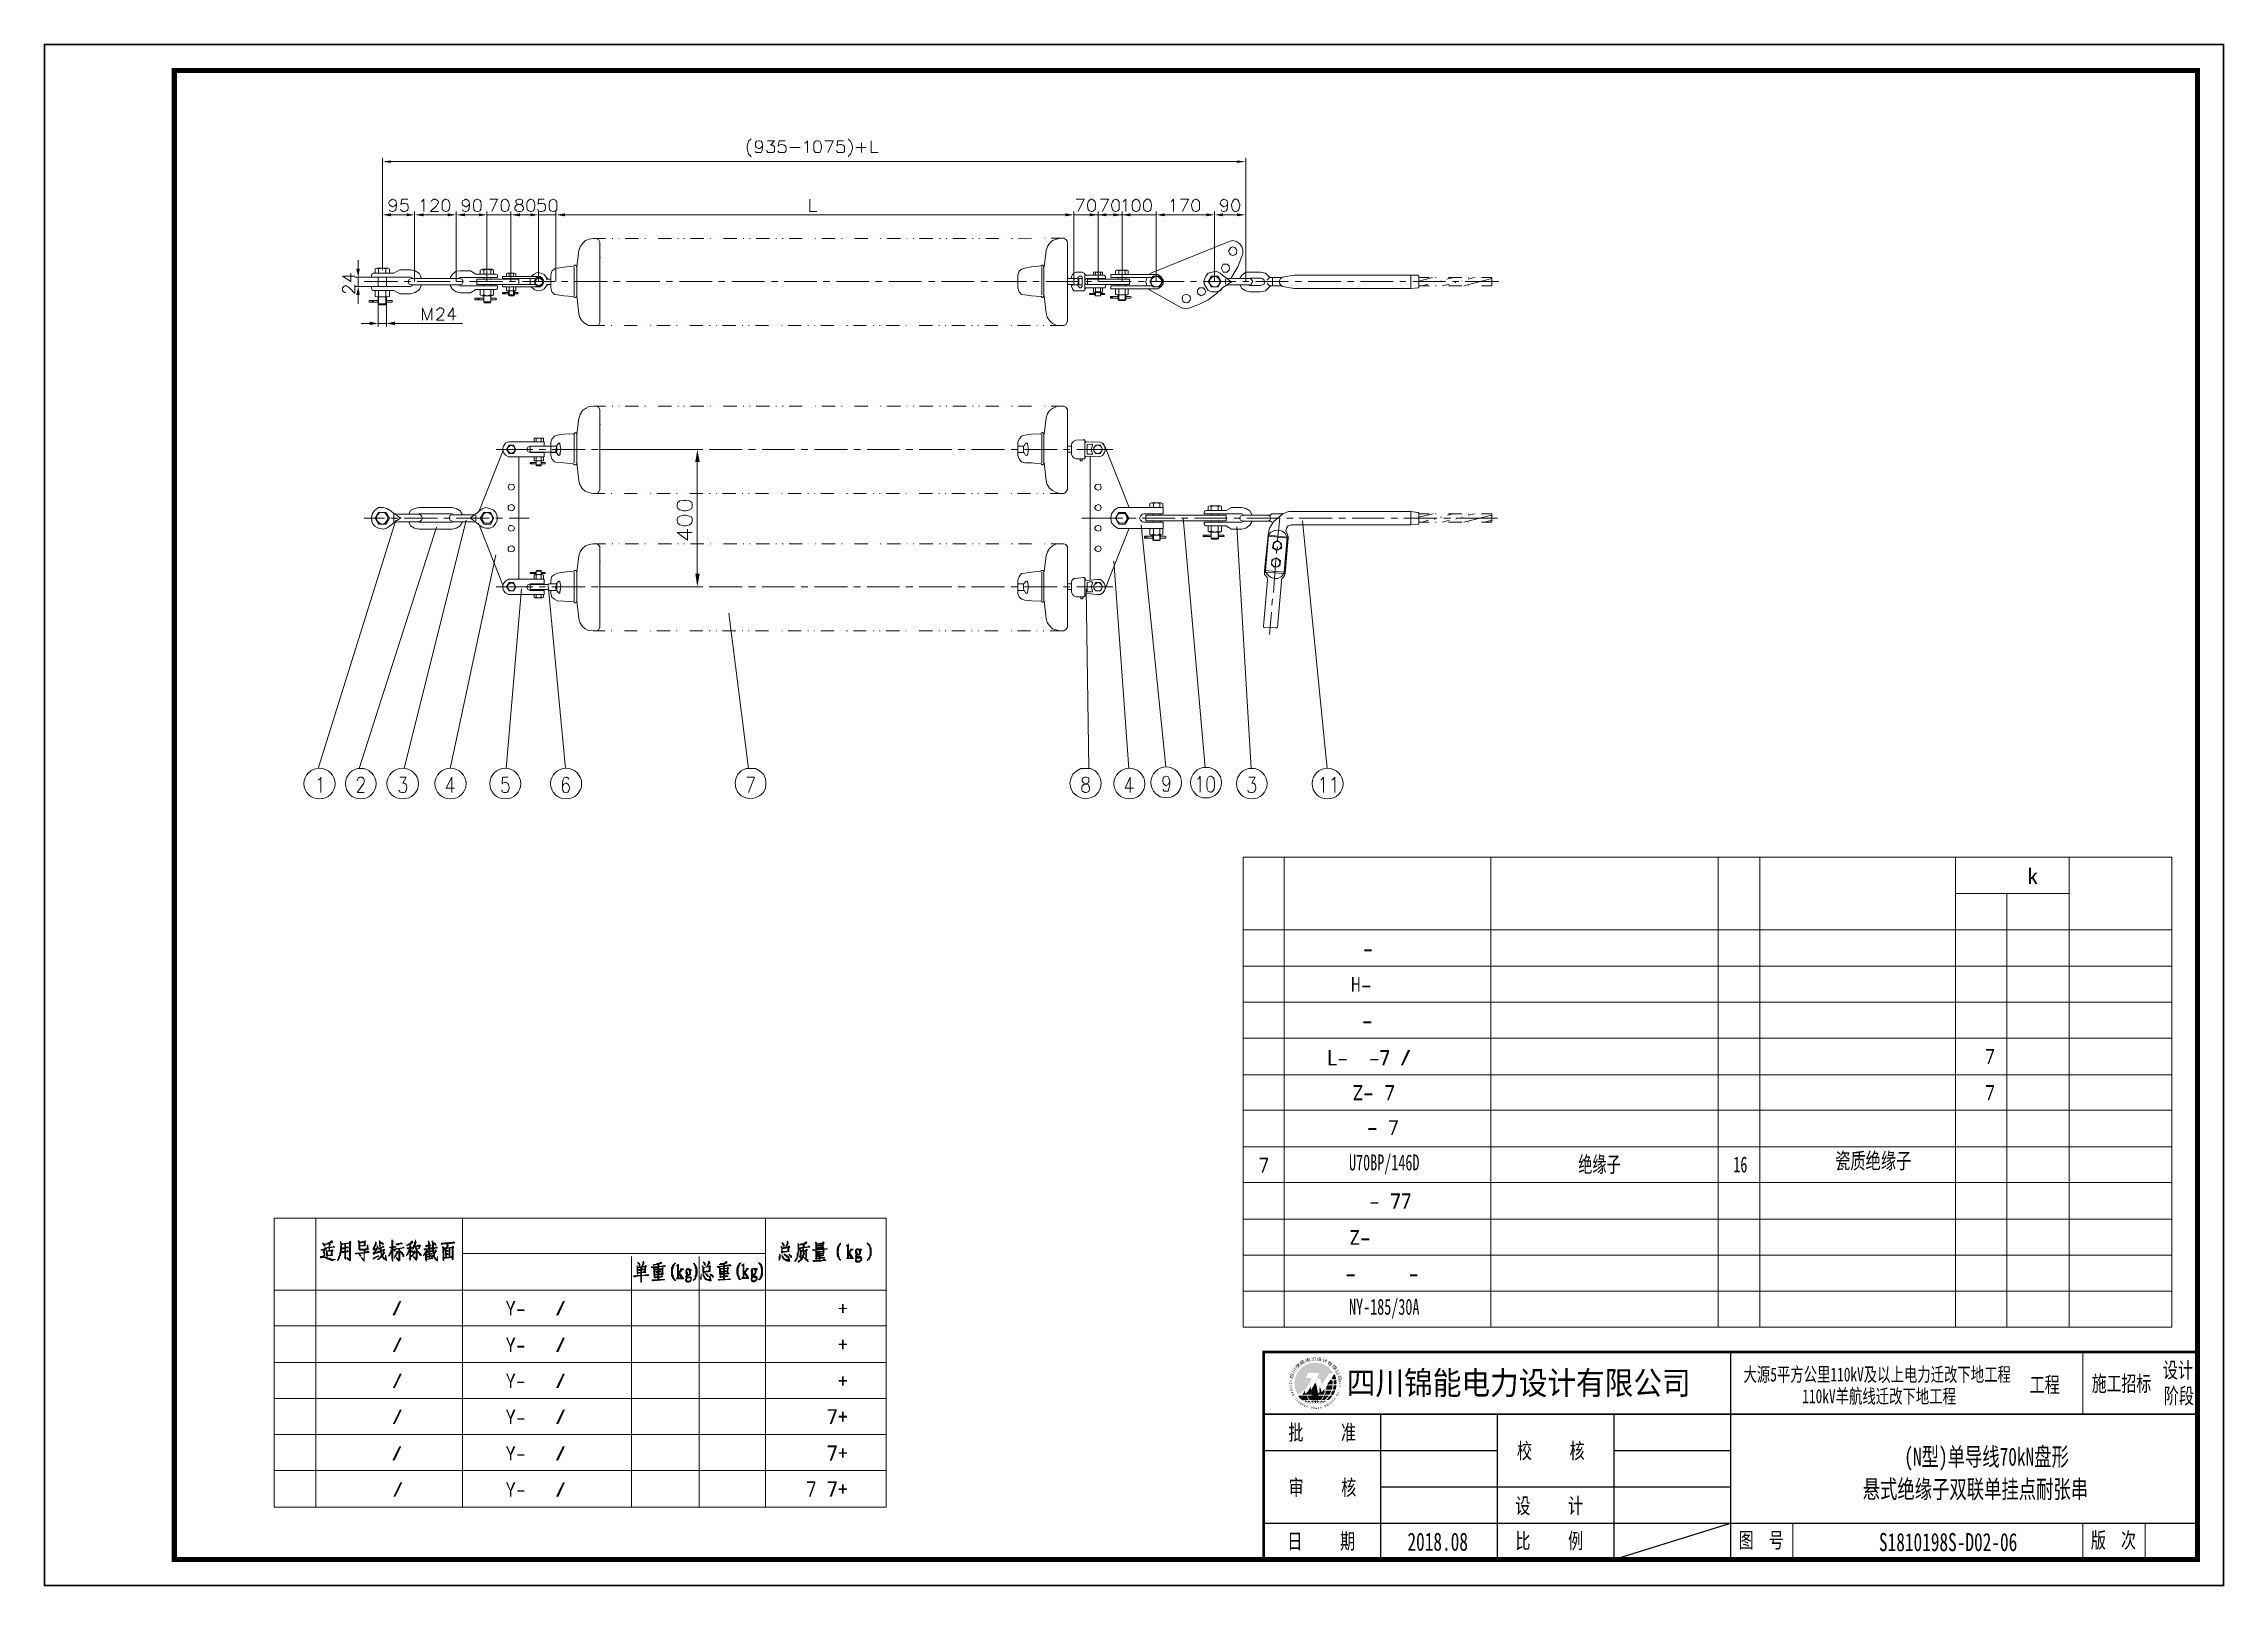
# Model space of a CAD drawing. Extents: x 457 to 4918, y -67 to 391.
# Drawn here: x 2986.5 to 3406.8, y -67.2 to 230.1 of the extents above; entities that cross this region are included whole.
import ezdxf
from ezdxf.enums import TextEntityAlignment as Align

# ---------------------------------------------------------------- set-up
doc = ezdxf.new("R2010")
doc.units = 0
doc.header["$LTSCALE"] = 40
doc.header["$MEASUREMENT"] = 0
doc.layers.get('0').update_dxf_attribs({"linetype": 'CONTINUOUS'})
for name, color, linetype in [('DXF_FRAME', 1, 'CONTINUOUS'), ('TK', 1, 'CONTINUOUS'), ('图框', 7, 'CONTINUOUS'), ('图框－字', 40, 'CONTINUOUS')]:
    doc.layers.add(name, color=color, linetype=linetype)
doc.styles.get("Standard").update_dxf_attribs({"font": '', "width": 0.7, "oblique": 1, "height": 1})
doc.styles.add('宋体', font='', dxfattribs={"height": 3.75})
doc.styles.add('宋体-0.71', font='', dxfattribs={"width": 0.71})
doc.styles.add('宋体-0.8', font='', dxfattribs={"width": 0.8})
doc.styles.add('宋体-0.9', font='', dxfattribs={"width": 0.9})
doc.styles.add('宋体－0.71', font='', dxfattribs={"width": 0.71})
doc.styles.add('样式 1', font='', dxfattribs={"width": 0.65, "height": 3.5})
doc.styles.get('Standard').set_extended_font_data('新宋体')
doc.styles.get('宋体').set_extended_font_data('宋体')
doc.styles.get('宋体-0.71').set_extended_font_data('SimSun')
doc.styles.get('宋体-0.8').set_extended_font_data('SimSun')
doc.styles.get('宋体-0.9').set_extended_font_data('SimSun')
doc.styles.get('宋体－0.71').set_extended_font_data('SimSun')
doc.styles.get('样式 1').set_extended_font_data('SimSun')

# ---------------------------------------------------------------- blocks, each defined once
blk = doc.blocks.new('锦能logo')
h = blk.add_hatch(color=5)
h.set_gradient(color1=(0, 0, 255), color2=(209, 209, 255), rotation=135, one_color=1, tint=0.91, name='CURVED')
h.paths.add_polyline_path([(2956.98, 7398.65, 0.143789), (2957.62, 7396.49, 0.18278), (2960.32, 7399.67), (2959.18, 7399.67), (2959.55, 7400.67), (2961.71, 7400.67), (2961.29, 7399.56), (2961.94, 7399.56), (2962.23, 7398.38), (2963.68, 7400.67), (2964.43, 7400.67, 0.7651)])
h = blk.add_hatch(color=256)
edge = h.paths.add_edge_path()
edge.add_ellipse((2960.98, 7398.65), major_axis=(0, 4), ratio=0.222792, start_angle=112.994, end_angle=123.367, ccw=False)
edge.add_arc((2957.63, 7401.12), 4.76, 290.4303, 302.1628, ccw=False)
edge.add_spline(control_points=[(2959.29, 7396.66), (2959.31, 7396.59), (2959.34, 7396.52), (2959.36, 7396.45)], knot_values=[2.110627, 2.110627, 2.110627, 2.110627, 2.174523, 2.174523, 2.174523, 2.174523], degree=3, periodic=0)
edge.add_line((2959.36, 7396.45), (2960.24, 7396.45))
edge = h.paths.add_edge_path()
edge.add_ellipse((2960.98, 7398.65), major_axis=(0, 4), ratio=0.548638, start_angle=120.987, end_angle=123.367, ccw=False)
edge.add_arc((2957.63, 7401.12), 4.76, 281.3366, 288.0218, ccw=False)
edge.add_line((2958.56, 7396.45), (2959.15, 7396.45))
edge = h.paths.add_edge_path()
edge.add_ellipse((2960.98, 7398.65), major_axis=(0, 4), ratio=0.886255, start_angle=126.8699, end_angle=143.1301, ccw=False)
edge.add_line((2958.15, 7396.25), (2957.78, 7396.25))
edge.add_arc((2960.98, 7398.65), 4, 216.8699, 233.1301)
edge.add_line((2958.58, 7395.45), (2958.85, 7395.45))
edge = h.paths.add_edge_path()
edge.add_ellipse((2960.98, 7398.65), major_axis=(0, 4), ratio=0.548638, start_angle=126.8699, end_angle=143.1301, ccw=False)
edge.add_line((2959.23, 7396.25), (2958.39, 7396.25))
edge.add_spline(control_points=[(2958.39, 7396.25), (2958.43, 7396.2), (2958.47, 7396.14), (2958.51, 7396.09)], knot_values=[2.251264, 2.251264, 2.251264, 2.251264, 2.308951, 2.308951, 2.308951, 2.308951], degree=3, periodic=0)
edge.add_spline(control_points=[(2958.51, 7396.09), (2958.58, 7396.01), (2958.65, 7395.93), (2958.72, 7395.86)], knot_values=[2.308951, 2.308951, 2.308951, 2.308951, 2.395547, 2.395547, 2.395547, 2.395547], degree=3, periodic=0)
edge.add_spline(control_points=[(2958.72, 7395.86), (2958.78, 7395.79), (2958.85, 7395.72), (2958.92, 7395.66)], knot_values=[2.395547, 2.395547, 2.395547, 2.395547, 2.475106, 2.475106, 2.475106, 2.475106], degree=3, periodic=0)
edge.add_spline(control_points=[(2958.92, 7395.66), (2959, 7395.59), (2959.08, 7395.53), (2959.16, 7395.47)], knot_values=[2.475106, 2.475106, 2.475106, 2.475106, 2.561933, 2.561933, 2.561933, 2.561933], degree=3, periodic=0)
edge.add_spline(control_points=[(2959.16, 7395.47), (2959.16, 7395.46), (2959.17, 7395.46), (2959.18, 7395.45)], knot_values=[2.561933, 2.561933, 2.561933, 2.561933, 2.568995, 2.568995, 2.568995, 2.568995], degree=3, periodic=0)
edge.add_line((2959.18, 7395.45), (2959.66, 7395.45))
edge = h.paths.add_edge_path()
edge.add_ellipse((2960.98, 7398.65), major_axis=(0, 4), ratio=0.222792, start_angle=126.8699, end_angle=143.1301, ccw=False)
edge.add_line((2960.27, 7396.25), (2959.44, 7396.25))
edge.add_spline(control_points=[(2959.44, 7396.25), (2959.57, 7395.97), (2959.71, 7395.72), (2959.89, 7395.49), (2959.9, 7395.47), (2959.92, 7395.45)], knot_values=[2.239461, 2.239461, 2.239461, 2.239461, 2.525165, 2.525165, 2.553069, 2.553069, 2.553069, 2.553069], degree=3, periodic=0)
edge.add_line((2959.92, 7395.45), (2960.45, 7395.45))
edge = h.paths.add_edge_path()
edge.add_ellipse((2960.98, 7398.65), major_axis=(0, 4), ratio=0.886255, start_angle=148.2117, end_angle=180, ccw=False)
edge.add_line((2959.11, 7395.25), (2958.87, 7395.25))
edge.add_arc((2960.98, 7398.65), 4, 238.2117, 270)
h = blk.add_hatch(color=256)
edge = h.paths.add_edge_path()
edge.add_line((2960.3, 7397.45), (2961.28, 7397.45))
edge.add_line((2961.28, 7397.45), (2961.03, 7398.65))
edge.add_arc((2949.4, 7404.86), 13.18, 325.8302, 331.9251, ccw=False)
h.paths.add_polyline_path([(2960.66, 7395.45), (2960.47, 7396.25), (2961.49, 7396.25), (2961.31, 7395.45)])
edge = h.paths.add_edge_path()
edge.add_line((2961.55, 7396.68), (2961.52, 7396.45))
edge.add_line((2961.52, 7396.45), (2960.44, 7396.45))
edge.add_line((2960.44, 7396.45), (2960.34, 7397.26))
edge.add_line((2960.34, 7397.26), (2961.33, 7397.25))
edge.add_line((2961.33, 7397.25), (2961.37, 7397.01))
edge.add_arc((2961.87, 7397.07), 0.5, 186.2826, 230.692)
h.paths.add_polyline_path([(2959.29, 7396.66), (2960.16, 7397.09), (2960.14, 7397.26)])
h = blk.add_hatch(color=256)
edge = h.paths.add_edge_path()
edge.add_spline(control_points=[(2964.32, 7398.45), (2964.33, 7398.72), (2964.32, 7398.99), (2964.28, 7399.25)], knot_values=[4.660049, 4.660049, 4.660049, 4.660049, 4.870036, 4.870036, 4.870036, 4.870036], degree=3, periodic=0)
edge.add_line((2964.28, 7399.25), (2963.95, 7399.25))
edge.add_line((2963.95, 7399.25), (2963.41, 7398.45))
edge.add_line((2963.41, 7398.45), (2964.32, 7398.45))
edge = h.paths.add_edge_path()
edge.add_line((2964.94, 7399.25), (2964.49, 7399.25))
edge.add_ellipse((2960.98, 7398.65), major_axis=(0, 4), ratio=0.886255, start_angle=267.134, end_angle=278.6269, ccw=False)
edge.add_line((2964.52, 7398.45), (2964.98, 7398.45))
edge.add_arc((2960.98, 7398.65), 4, 357.134, 360)
edge.add_arc((2960.98, 7398.65), 4, 0, 8.6269)
edge = h.paths.add_edge_path()
edge.add_spline(control_points=[(2964.15, 7397.45), (2964.23, 7397.7), (2964.28, 7397.96), (2964.31, 7398.23), (2964.31, 7398.24), (2964.31, 7398.25)], knot_values=[4.392859, 4.392859, 4.392859, 4.392859, 4.597509, 4.597509, 4.607555, 4.607555, 4.607555, 4.607555], degree=3, periodic=0)
edge.add_line((2964.31, 7398.25), (2963.27, 7398.25))
edge.add_line((2963.27, 7398.25), (2963.15, 7398.08))
edge.add_ellipse((2960.98, 7398.65), major_axis=(0, 4), ratio=0.548638, start_angle=252.5424, end_angle=261.6829, ccw=False)
edge.add_line((2963.07, 7397.45), (2964.15, 7397.45))
edge = h.paths.add_edge_path()
edge.add_line((2964.96, 7398.25), (2964.51, 7398.25))
edge.add_ellipse((2960.98, 7398.65), major_axis=(0, 4), ratio=0.886255, start_angle=252.5424, end_angle=264.2608, ccw=False)
edge.add_line((2964.36, 7397.45), (2964.8, 7397.45))
edge.add_arc((2960.98, 7398.65), 4, 342.5424, 354.2608)
edge = h.paths.add_edge_path()
edge.add_spline(control_points=[(2963.71, 7396.45), (2963.72, 7396.48), (2963.74, 7396.5), (2963.89, 7396.75), (2964, 7397), (2964.09, 7397.25)], knot_values=[4.097935, 4.097935, 4.097935, 4.097935, 4.11953, 4.11953, 4.337107, 4.337107, 4.337107, 4.337107], degree=3, periodic=0)
edge.add_line((2964.09, 7397.25), (2963.04, 7397.25))
edge.add_ellipse((2960.98, 7398.65), major_axis=(0, 4), ratio=0.548638, start_angle=236.633, end_angle=249.5127, ccw=False)
edge.add_line((2962.81, 7396.45), (2963.71, 7396.45))
edge = h.paths.add_edge_path()
edge.add_line((2964.73, 7397.25), (2964.3, 7397.25))
edge.add_ellipse((2960.98, 7398.65), major_axis=(0, 4), ratio=0.886255, start_angle=236.633, end_angle=249.5127, ccw=False)
edge.add_line((2963.94, 7396.45), (2964.32, 7396.45))
edge.add_arc((2960.98, 7398.65), 4, 326.633, 339.5127)
edge = h.paths.add_edge_path()
edge.add_spline(control_points=[(2962.78, 7395.45), (2963.08, 7395.67), (2963.35, 7395.94), (2963.57, 7396.25)], knot_values=[3.714253, 3.714253, 3.714253, 3.714253, 4.031886, 4.031886, 4.031886, 4.031886], degree=3, periodic=0)
edge.add_line((2963.57, 7396.25), (2962.74, 7396.25))
edge.add_ellipse((2960.98, 7398.65), major_axis=(0, 4), ratio=0.548638, start_angle=216.8699, end_angle=233.1301, ccw=False)
edge.add_line((2962.3, 7395.45), (2962.78, 7395.45))
edge = h.paths.add_edge_path()
edge.add_line((2964.18, 7396.25), (2963.82, 7396.25))
edge.add_ellipse((2960.98, 7398.65), major_axis=(0, 4), ratio=0.886255, start_angle=216.8699, end_angle=233.1301, ccw=False)
edge.add_line((2963.11, 7395.45), (2963.38, 7395.45))
edge.add_arc((2960.98, 7398.65), 4, 306.8699, 323.1301)
h = blk.add_hatch(color=256)
edge = h.paths.add_edge_path()
edge.add_line((2964.64, 7400.28), (2964.36, 7399.87))
edge.add_ellipse((2960.98, 7398.65), major_axis=(0, 4), ratio=0.886255, start_angle=281.537, end_angle=287.6521, ccw=False)
edge.add_line((2964.45, 7399.45), (2964.9, 7399.45))
edge.add_arc((2960.98, 7398.65), 4, 11.537, 23.9613)
edge = h.paths.add_edge_path()
edge.add_spline(control_points=[(2964.25, 7399.45), (2964.24, 7399.52), (2964.22, 7399.58), (2964.21, 7399.65)], knot_values=[4.923286, 4.923286, 4.923286, 4.923286, 4.974821, 4.974821, 4.974821, 4.974821], degree=3, periodic=0)
edge.add_line((2964.21, 7399.65), (2964.08, 7399.45))
edge.add_line((2964.08, 7399.45), (2964.25, 7399.45))
h = blk.add_hatch(color=256)
edge = h.paths.add_edge_path()
edge.add_ellipse((2960.98, 7398.65), major_axis=(0, 4), ratio=0.548638, start_angle=148.2117, end_angle=156.435, ccw=False)
edge.add_line((2959.83, 7395.25), (2959.49, 7395.25))
edge.add_spline(control_points=[(2959.49, 7395.25), (2959.5, 7395.25), (2959.51, 7395.24), (2959.71, 7395.13), (2959.9, 7395.05), (2960.1, 7394.99)], knot_values=[2.675862, 2.675862, 2.675862, 2.675862, 2.685596, 2.685596, 2.874262, 2.874262, 2.874262, 2.874262], degree=3, periodic=0)
edge = h.paths.add_edge_path()
edge.add_ellipse((2960.98, 7398.65), major_axis=(0, 4), ratio=0.222792, start_angle=148.2117, end_angle=159.735, ccw=False)
edge.add_line((2960.51, 7395.25), (2960.1, 7395.25))
edge.add_spline(control_points=[(2960.1, 7395.25), (2960.27, 7395.09), (2960.45, 7394.98), (2960.64, 7394.91), (2960.66, 7394.91), (2960.67, 7394.9)], knot_values=[2.660183, 2.660183, 2.660183, 2.660183, 2.946026, 2.946026, 2.973172, 2.973172, 2.973172, 2.973172], degree=3, periodic=0)
edge = h.paths.add_edge_path(flags=17)
edge.add_spline(control_points=[(2961.86, 7394.99), (2962.07, 7395.05), (2962.28, 7395.14), (2962.47, 7395.25)], knot_values=[3.408957, 3.408957, 3.408957, 3.408957, 3.607306, 3.607306, 3.607306, 3.607306], degree=3, periodic=0)
edge.add_line((2962.47, 7395.25), (2962.14, 7395.25))
edge.add_ellipse((2960.98, 7398.65), major_axis=(0, 4), ratio=0.548638, start_angle=203.5677, end_angle=211.7883, ccw=False)
edge = h.paths.add_edge_path()
edge.add_line((2963.09, 7395.25), (2962.85, 7395.25))
edge.add_ellipse((2960.98, 7398.65), major_axis=(0, 4), ratio=0.886255, start_angle=180, end_angle=211.7883, ccw=False)
edge.add_arc((2960.98, 7398.65), 4, 270, 301.7883)
h = blk.add_hatch(color=256)
edge = h.paths.add_edge_path()
edge.add_spline(control_points=[(2960.98, 7394.85), (2960.98, 7394.85), (2960.99, 7394.86), (2961.04, 7394.89), (2961.07, 7394.93), (2961.15, 7395.05), (2961.19, 7395.14), (2961.24, 7395.25)], knot_values=[3.169312, 3.169312, 3.169312, 3.169312, 3.323782, 3.323782, 3.478251, 3.478251, 3.660927, 3.660927, 3.660927, 3.660927], degree=3, periodic=0)
edge.add_line((2961.24, 7395.25), (2960.73, 7395.25))
edge.add_spline(control_points=[(2960.73, 7395.25), (2960.78, 7395.11), (2960.84, 7395.01), (2960.92, 7394.89), (2960.95, 7394.87), (2960.98, 7394.85), (2960.98, 7394.85), (2960.98, 7394.85)], knot_values=[2.622272, 2.622272, 2.622272, 2.622272, 2.850686, 2.850686, 3.018171, 3.018171, 3.113873, 3.113873, 3.113873, 3.113873], degree=3, periodic=0)
h = blk.add_hatch(color=256)
edge = h.paths.add_edge_path()
edge.add_spline(control_points=[(2962.87, 7397.45), (2962.89, 7397.54), (2962.9, 7397.63), (2962.91, 7397.72)], knot_values=[4.398468, 4.398468, 4.398468, 4.398468, 4.469671, 4.469671, 4.469671, 4.469671], degree=3, periodic=0)
edge.add_line((2962.91, 7397.72), (2962.73, 7397.45))
edge.add_line((2962.73, 7397.45), (2962.87, 7397.45))
edge = h.paths.add_edge_path()
edge.add_spline(control_points=[(2962.6, 7396.45), (2962.64, 7396.56), (2962.68, 7396.67), (2962.76, 7396.93), (2962.8, 7397.09), (2962.83, 7397.25)], knot_values=[4.108646, 4.108646, 4.108646, 4.108646, 4.208608, 4.208608, 4.343707, 4.343707, 4.343707, 4.343707], degree=3, periodic=0)
edge.add_line((2962.83, 7397.25), (2962.6, 7397.25))
edge.add_line((2962.6, 7397.25), (2962.27, 7396.77))
edge.add_arc((2961.87, 7397.07), 0.5, 255.2324, 323.2896, ccw=False)
edge.add_ellipse((2960.98, 7398.65), major_axis=(0, 4), ratio=0.222792, start_angle=236.633, end_angle=238.8201, ccw=False)
edge.add_line((2961.73, 7396.45), (2962.6, 7396.45))
edge = h.paths.add_edge_path()
edge.add_spline(control_points=[(2962.04, 7395.45), (2962.08, 7395.49), (2962.11, 7395.53), (2962.28, 7395.77), (2962.41, 7396), (2962.52, 7396.25)], knot_values=[3.730063, 3.730063, 3.730063, 3.730063, 3.787747, 3.787747, 4.043715, 4.043715, 4.043715, 4.043715], degree=3, periodic=0)
edge.add_line((2962.52, 7396.25), (2961.69, 7396.25))
edge.add_ellipse((2960.98, 7398.65), major_axis=(0, 4), ratio=0.222792, start_angle=216.8699, end_angle=233.1301, ccw=False)
edge.add_line((2961.52, 7395.45), (2962.04, 7395.45))
edge = h.paths.add_edge_path()
edge.add_spline(control_points=[(2961.69, 7395.11), (2961.71, 7395.13), (2961.73, 7395.14), (2961.76, 7395.16)], knot_values=[3.526918, 3.526918, 3.526918, 3.526918, 3.566033, 3.566033, 3.566033, 3.566033], degree=3, periodic=0)
edge.add_spline(control_points=[(2961.76, 7395.16), (2961.79, 7395.19), (2961.82, 7395.22), (2961.86, 7395.25)], knot_values=[3.566033, 3.566033, 3.566033, 3.566033, 3.621489, 3.621489, 3.621489, 3.621489], degree=3, periodic=0)
edge.add_spline(control_points=[(2961.86, 7395.25), (2961.86, 7395.25), (2961.86, 7395.25), (2961.86, 7395.25)], knot_values=[3.621489, 3.621489, 3.621489, 3.621489, 3.622944, 3.622944, 3.622944, 3.622944], degree=3, periodic=0)
edge.add_line((2961.86, 7395.25), (2961.45, 7395.25))
edge.add_ellipse((2960.98, 7398.65), major_axis=(0, 4), ratio=0.222792, start_angle=200.2593, end_angle=211.7883, ccw=False)
edge.add_spline(control_points=[(2961.29, 7394.9), (2961.31, 7394.91), (2961.32, 7394.91), (2961.34, 7394.92)], knot_values=[3.309936, 3.309936, 3.309936, 3.309936, 3.338035, 3.338035, 3.338035, 3.338035], degree=3, periodic=0)
edge.add_spline(control_points=[(2961.34, 7394.92), (2961.36, 7394.93), (2961.38, 7394.93), (2961.4, 7394.94), (2961.4, 7394.94), (2961.41, 7394.95)], knot_values=[3.338035, 3.338035, 3.338035, 3.338035, 3.366886, 3.366886, 3.375289, 3.375289, 3.375289, 3.375289], degree=3, periodic=0)
edge.add_spline(control_points=[(2961.41, 7394.95), (2961.43, 7394.96), (2961.46, 7394.97), (2961.48, 7394.98)], knot_values=[3.375289, 3.375289, 3.375289, 3.375289, 3.414032, 3.414032, 3.414032, 3.414032], degree=3, periodic=0)
edge.add_spline(control_points=[(2961.48, 7394.98), (2961.5, 7394.99), (2961.53, 7395), (2961.55, 7395.02)], knot_values=[3.414032, 3.414032, 3.414032, 3.414032, 3.450925, 3.450925, 3.450925, 3.450925], degree=3, periodic=0)
edge.add_spline(control_points=[(2961.55, 7395.02), (2961.57, 7395.03), (2961.6, 7395.05), (2961.62, 7395.06)], knot_values=[3.450925, 3.450925, 3.450925, 3.450925, 3.49003, 3.49003, 3.49003, 3.49003], degree=3, periodic=0)
edge.add_spline(control_points=[(2961.62, 7395.06), (2961.64, 7395.08), (2961.66, 7395.09), (2961.69, 7395.11)], knot_values=[3.49003, 3.49003, 3.49003, 3.49003, 3.526918, 3.526918, 3.526918, 3.526918], degree=3, periodic=0)
at = {"color": 7, "lineweight": 0}
for p, q in [((2961.28, 7397.45), (2961.03, 7398.65)), ((2963.95, 7399.25), (2963.41, 7398.45)), ((2964.64, 7400.28), (2964.36, 7399.87)), ((2961.37, 7397.01), (2961.33, 7397.25)), ((2962.6, 7397.25), (2962.27, 7396.77))]:
    blk.add_line(p, q, dxfattribs=at)
for p, q in [((2960.14, 7397.26), (2959.29, 7396.66)), ((2959.29, 7396.66), (2960.16, 7397.09)), ((2960.16, 7397.09), (2960.14, 7397.26)), ((2960.3, 7397.45), (2961.28, 7397.45)), ((2960.34, 7397.26), (2961.33, 7397.25)), ((2960.34, 7397.26), (2960.44, 7396.45)), ((2960.44, 7396.45), (2961.52, 7396.45)), ((2960.47, 7396.25), (2961.49, 7396.25)), ((2960.66, 7395.45), (2960.47, 7396.25)), ((2961.31, 7395.45), (2960.66, 7395.45)), ((2961.49, 7396.25), (2961.31, 7395.45)), ((2961.55, 7396.68), (2961.52, 7396.45))]:
    blk.add_line(p, q)
for centre, radius, start, end in [((2949.4, 7404.86), 13.18, 325.8302, 331.9251), ((2960.98, 7398.65), 4, 11.537, 23.9613), ((2960.98, 7398.65), 4, 342.5424, 354.2608), ((2960.98, 7398.65), 4, 0, 8.6269), ((2960.98, 7398.65), 4, 216.8699, 233.1301), ((2957.63, 7401.12), 4.76, 281.3366, 288.0218), ((2961.87, 7397.07), 0.5, 186.2826, 230.692), ((2961.87, 7397.07), 0.5, 255.2324, 323.2896), ((2960.98, 7398.65), 4, 306.8699, 323.1301), ((2960.98, 7398.65), 4, 326.633, 339.5127)]:
    blk.add_arc(centre, radius, start, end, dxfattribs=at)
for start_param, end_param in [(4.913747, 5.020476), (2.214297, 2.498092)]:
    blk.add_ellipse((2960.98, 7398.65), major_axis=(0, 4), ratio=0.886255, start_param=start_param, end_param=end_param)
blk.add_open_spline([(2958.39, 7396.25), (2958.61, 7395.94), (2958.88, 7395.67), (2959.18, 7395.45)], degree=3)
at = {"width": 1.2}
for s, height, rotation, style, p in [('锦', 0.6, 47.7273, '宋体-0.9', (2957.51, 7401.42)), ('能', 0.6, 34.0909, '宋体-0.8', (2958.25, 7402.17)), ('电', 0.6, 20.4545, '宋体-0.8', (2959.17, 7402.69)), ('力', 0.6, 6.8182, '宋体-0.71', (2960.19, 7402.99)), ('设', 0.6, 353.1818, '宋体－0.71', (2961.22, 7403.09)), ('计', 0.6, 339.5455, '宋体-0.8', (2962.26, 7402.92)), ('有', 0.6, 325.9091, '宋体-0.8', (2963.23, 7402.48)), ('I', 0.4, 268.4132, '宋体-0.8', (2956.01, 7398.82)), ('S', 0.4, 262.9846, '宋体-0.8', (2956.04, 7399.29)), ('C', 0.4, 273.8418, '宋体-0.8', (2956.01, 7398.35)), ('四', 0.6, 75, '宋体-0.8', (2956.62, 7399.49)), ('川', 0.6, 61.3636, '宋体-0.8', (2956.93, 7400.54)), ('限', 0.6, 312.2727, '宋体－0.71', (2964.08, 7401.87)), ('公', 0.6, 298.6364, '宋体-0.8', (2964.76, 7401.05)), ('司', 0.6, 285, '宋体-0.8', (2965.24, 7400.09)), ('L', 0.4, 82.1275, '宋体-0.8', (2965.91, 7397.95)), ('D', 0.4, 92.9846, '宋体-0.8', (2965.95, 7398.89)), ('T', 0.4, 87.5561, '宋体-0.8', (2965.95, 7398.42)), ('H', 0.4, 279.2703, '宋体-0.8', (2956.07, 7397.88)), ('U', 0.4, 284.6989, '宋体-0.8', (2956.16, 7397.42)), ('A', 0.4, 290.1275, '宋体-0.8', (2956.3, 7396.97)), ('N', 0.4, 295.5561, '宋体-0.8', (2956.48, 7396.53)), ('J', 0.4, 306.4132, '宋体-0.8', (2956.96, 7395.72)), ('I', 0.4, 311.8418, '宋体-0.8', (2957.26, 7395.35)), ('N', 0.4, 317.2703, '宋体-0.8', (2957.59, 7395.02)), ('N', 0.4, 322.6989, '宋体-0.8', (2957.94, 7394.71)), ('E', 0.4, 328.1275, '宋体-0.8', (2958.33, 7394.44)), ('N', 0.4, 333.5561, '宋体-0.8', (2958.74, 7394.21)), ('G', 0.4, 338.9846, '宋体-0.8', (2959.17, 7394.02)), ('P', 0.4, 349.8418, '宋体-0.8', (2960.08, 7393.76)), ('O', 0.4, 355.2703, '宋体-0.8', (2960.55, 7393.7)), ('W', 0.4, 0.6989, '宋体-0.8', (2961.02, 7393.68)), ('E', 0.4, 6.1275, '宋体-0.8', (2961.49, 7393.7)), ('R', 0.4, 11.5561, '宋体-0.8', (2961.95, 7393.77)), ('D', 0.4, 22.4132, '宋体-0.8', (2962.85, 7394.04)), ('E', 0.4, 27.8418, '宋体-0.8', (2963.28, 7394.24)), ('S', 0.4, 33.2703, '宋体-0.8', (2963.69, 7394.48)), ('I', 0.4, 38.6989, '宋体-0.8', (2964.07, 7394.75)), ('G', 0.4, 44.1275, '宋体-0.8', (2964.43, 7395.06)), ('N', 0.4, 49.5561, '宋体-0.8', (2964.75, 7395.41)), ('C', 0.4, 60.4132, '宋体-0.8', (2965.3, 7396.17)), ('O', 0.4, 65.8418, '宋体-0.8', (2965.51, 7396.59)), ('.', 0.4, 71.2703, '宋体-0.8', (2965.69, 7397.03)), (',', 0.4, 76.6989, '宋体-0.8', (2965.82, 7397.48))]:
    blk.add_text(s, height=height, rotation=rotation, dxfattribs=dict(at, style=style)).set_placement(p)

msp = doc.modelspace()

# ---------------------------------------------------------------- hatches: boundary and pattern name
h = msp.add_hatch(color=0)
h.dxf.hatch_style = 2
h.paths.add_polyline_path([(3053.4, 207.59), (3053.4, 207.11), (3051.78, 207.4)])
h = msp.add_hatch(color=0)
h.dxf.hatch_style = 2
h.paths.add_polyline_path([(3216.47, 207.59), (3216.47, 207.11), (3218.18, 207.4)])
h = msp.add_hatch(color=0)
h.dxf.hatch_style = 2
h.paths.add_polyline_path([(3053.4, 197.4), (3053.4, 196.83), (3051.78, 197.11)])
h = msp.add_hatch(color=0)
h.dxf.hatch_style = 2
h.paths.add_polyline_path([(3056.45, 197.4), (3056.45, 196.83), (3057.97, 197.11)])
h = msp.add_hatch(color=0)
h.dxf.hatch_style = 2
h.paths.add_polyline_path([(3059.69, 197.4), (3059.69, 196.83), (3057.97, 197.11)])
h = msp.add_hatch(color=0)
h.dxf.hatch_style = 2
h.paths.add_polyline_path([(3064.36, 197.4), (3064.36, 196.83), (3065.98, 197.11)])
h = msp.add_hatch(color=0)
h.dxf.hatch_style = 2
h.paths.add_polyline_path([(3067.69, 197.4), (3067.69, 196.83), (3065.98, 197.11)])
h = msp.add_hatch(color=0)
h.dxf.hatch_style = 2
h.paths.add_polyline_path([(3070.36, 197.4), (3070.36, 196.83), (3071.88, 197.11)])
h = msp.add_hatch(color=0)
h.dxf.hatch_style = 2
h.paths.add_polyline_path([(3070.36, 197.4), (3070.36, 196.83), (3071.88, 197.11)])
h = msp.add_hatch(color=0)
h.dxf.hatch_style = 2
h.paths.add_polyline_path([(3078.26, 197.4), (3078.26, 196.83), (3076.55, 197.11)])
h = msp.add_hatch(color=0)
h.dxf.hatch_style = 2
h.paths.add_polyline_path([(3078.26, 197.4), (3078.26, 196.83), (3076.55, 197.11)])
h = msp.add_hatch(color=0)
h.dxf.hatch_style = 2
h.paths.add_polyline_path([(3080.26, 197.4), (3080.26, 196.83), (3081.88, 197.11)])
h = msp.add_hatch(color=0)
h.dxf.hatch_style = 2
h.paths.add_polyline_path([(3080.26, 197.4), (3080.26, 196.83), (3081.88, 197.11)])
h = msp.add_hatch(color=0)
h.dxf.hatch_style = 2
h.paths.add_polyline_path([(3086.93, 197.4), (3086.93, 196.83), (3085.22, 197.11)])
h = msp.add_hatch(color=0)
h.dxf.hatch_style = 2
h.paths.add_polyline_path([(3086.93, 197.4), (3086.93, 196.83), (3085.22, 197.11)])
h = msp.add_hatch(color=0)
h.dxf.hatch_style = 2
h.paths.add_polyline_path([(3183.42, 197.4), (3183.42, 196.83), (3185.04, 197.11)])
h = msp.add_hatch(color=0)
h.dxf.hatch_style = 2
h.paths.add_polyline_path([(3183.42, 197.4), (3183.42, 196.83), (3185.04, 197.11)])
h = msp.add_hatch(color=0)
h.dxf.hatch_style = 2
h.paths.add_polyline_path([(3188.09, 197.4), (3188.09, 196.83), (3189.71, 197.11)])
h = msp.add_hatch(color=0)
h.dxf.hatch_style = 2
h.paths.add_polyline_path([(3191.32, 197.4), (3191.32, 196.83), (3189.71, 197.11)])
h = msp.add_hatch(color=0)
h.dxf.hatch_style = 2
h.paths.add_polyline_path([(3192.66, 197.4), (3192.66, 196.83), (3194.37, 197.11)])
h = msp.add_hatch(color=0)
h.dxf.hatch_style = 2
h.paths.add_polyline_path([(3195.9, 197.4), (3195.9, 196.83), (3194.37, 197.11)])
h = msp.add_hatch(color=0)
h.dxf.hatch_style = 2
h.paths.add_polyline_path([(3202.56, 197.4), (3202.56, 196.83), (3200.94, 197.11)])
h = msp.add_hatch(color=0)
h.dxf.hatch_style = 2
h.paths.add_polyline_path([(3202.56, 197.4), (3202.56, 196.83), (3200.94, 197.11)])
h = msp.add_hatch(color=0)
h.dxf.hatch_style = 2
h.paths.add_polyline_path([(3210.56, 197.4), (3210.56, 196.83), (3212.18, 197.11)])
h = msp.add_hatch(color=0)
h.dxf.hatch_style = 2
h.paths.add_polyline_path([(3213.8, 197.4), (3213.8, 196.83), (3212.18, 197.11)])
h = msp.add_hatch(color=0)
h.dxf.hatch_style = 2
h.paths.add_polyline_path([(3216.47, 197.4), (3216.47, 196.83), (3218.18, 197.11)])
h = msp.add_hatch(color=0)
h.dxf.hatch_style = 2
h.paths.add_polyline_path([(3046.73, 186.73), (3047.4, 186.73), (3047.12, 185.11)])
h = msp.add_hatch(color=0)
h.dxf.hatch_style = 2
h.paths.add_polyline_path([(3046.73, 181.68), (3047.4, 181.68), (3047.12, 183.3)])
h = msp.add_hatch(color=0)
h.dxf.hatch_style = 2
h.paths.add_polyline_path([(3049.31, 176.54), (3049.31, 175.87), (3050.93, 176.16)])
h = msp.add_hatch(color=0)
h.dxf.hatch_style = 2
h.paths.add_polyline_path([(3054.16, 176.54), (3054.16, 175.87), (3052.55, 176.16)])
h = msp.add_hatch(color=0)
h.dxf.hatch_style = 2
h.paths.add_polyline_path([(3112.08, 149.49), (3112.93, 149.49), (3112.46, 151.87)])
h = msp.add_hatch(color=0)
h.dxf.hatch_style = 2
h.paths.add_polyline_path([(3112.08, 127.96), (3112.93, 127.96), (3112.46, 125.39)])
h = msp.add_hatch(color=0)
h.dxf.hatch_style = 2
h.paths.add_polyline_path([(3369.44, 69.29), (3369.82, 69.67), (3370.3, 70.33), (3370.78, 70.33), (3370.01, 69.48), (3370.78, 68.14), (3370.39, 68.14), (3369.73, 69.19), (3369.54, 69), (3369.54, 68.14), (3369.16, 68.14), (3369.16, 71.29), (3369.54, 71.29), (3369.54, 69.86)])
h = msp.add_hatch(color=0)
h.dxf.hatch_style = 2
h.paths.add_polyline_path([(3241.04, 55.57), (3241.04, 55.19), (3242.47, 55.19), (3242.47, 55.57)])
h = msp.add_hatch(color=0)
h.dxf.hatch_style = 2
h.paths.add_polyline_path([(3240.09, 47.38), (3239.9, 47.38), (3239.9, 48.71), (3238.95, 48.71), (3238.95, 47.38), (3238.66, 47.38), (3238.66, 50.24), (3238.95, 50.24), (3238.95, 49), (3239.9, 49), (3239.9, 50.24), (3240.09, 50.24)])
h = msp.add_hatch(color=0)
h.dxf.hatch_style = 2
h.paths.add_polyline_path([(3240.66, 48.52), (3240.66, 48.24), (3242.19, 48.24), (3242.19, 48.52)])
h = msp.add_hatch(color=0)
h.dxf.hatch_style = 2
h.paths.add_polyline_path([(3240.85, 41.66), (3240.85, 41.28), (3242.38, 41.28), (3242.38, 41.66)])
h = msp.add_hatch(color=0)
h.dxf.hatch_style = 2
h.paths.add_polyline_path([(3234.19, 33.19), (3234.19, 36.14), (3234.57, 36.14), (3234.57, 33.47), (3235.71, 33.47), (3235.71, 33.19)])
h = msp.add_hatch(color=0)
h.dxf.hatch_style = 2
h.paths.add_polyline_path([(3236.09, 34.43), (3236.09, 34.14), (3237.62, 34.14), (3237.62, 34.43)])
h = msp.add_hatch(color=0)
h.dxf.hatch_style = 2
h.paths.add_polyline_path([(3242.19, 34.43), (3242.19, 34.14), (3243.71, 34.14), (3243.71, 34.43)])
h = msp.add_hatch(color=0)
h.dxf.hatch_style = 2
h.paths.add_polyline_path([(3244.47, 33.19), (3245.43, 35.76), (3244.09, 35.76), (3244.09, 36.14), (3245.81, 36.14), (3245.81, 35.76), (3244.85, 33.19)])
h = msp.add_hatch(color=0)
h.dxf.hatch_style = 2
h.paths.add_polyline_path([(3249.9, 36.14), (3248.47, 33.19), (3248.09, 33.19), (3249.43, 36.14)])
h = msp.add_hatch(color=0)
h.dxf.hatch_style = 2
h.paths.add_polyline_path([(3361.16, 33.47), (3362.11, 36.04), (3360.87, 36.04), (3360.87, 36.33), (3362.39, 36.33), (3362.39, 36.04), (3361.44, 33.47)])
h = msp.add_hatch(color=0)
h.dxf.hatch_style = 2
h.paths.add_polyline_path([(3240.66, 26.42), (3238.95, 26.42), (3238.95, 26.71), (3240.28, 29), (3238.95, 29), (3238.95, 29.38), (3240.66, 29.38), (3240.66, 29.09), (3239.33, 26.81), (3240.66, 26.81)])
h = msp.add_hatch(color=0)
h.dxf.hatch_style = 2
h.paths.add_polyline_path([(3241.04, 27.76), (3241.04, 27.38), (3242.57, 27.38), (3242.57, 27.76)])
h = msp.add_hatch(color=0)
h.dxf.hatch_style = 2
h.paths.add_polyline_path([(3245.43, 26.42), (3246.38, 29), (3245.05, 29), (3245.05, 29.38), (3246.76, 29.38), (3246.76, 29.09), (3245.71, 26.42)])
h = msp.add_hatch(color=0)
h.dxf.hatch_style = 2
h.paths.add_polyline_path([(3361.16, 26.42), (3362.11, 29), (3360.87, 29), (3360.87, 29.38), (3362.39, 29.38), (3362.39, 29.09), (3361.44, 26.42)])
h = msp.add_hatch(color=0)
h.dxf.hatch_style = 2
h.paths.add_polyline_path([(3241.81, 21.09), (3241.81, 20.71), (3243.33, 20.71), (3243.33, 21.09)])
h = msp.add_hatch(color=0)
h.dxf.hatch_style = 2
h.paths.add_polyline_path([(3246.19, 19.76), (3247.14, 22.33), (3245.81, 22.33), (3245.81, 22.61), (3247.52, 22.61), (3247.52, 22.42), (3246.47, 19.76)])
h = msp.add_hatch(color=0)
h.dxf.hatch_style = 2
h.paths.add_polyline_path([(3221.23, 12.52), (3222.19, 15.09), (3220.85, 15.09), (3220.85, 15.38), (3222.47, 15.38), (3222.47, 15.09), (3221.52, 12.52)])
h = msp.add_hatch(color=0)
h.dxf.hatch_style = 2
h.paths.add_polyline_path([(3246.57, 5.56), (3247.52, 8.14), (3246.19, 8.14), (3246.19, 8.52), (3247.9, 8.52), (3247.9, 8.14), (3246.95, 5.56)])
h = msp.add_hatch(color=0)
h.dxf.hatch_style = 2
h.paths.add_polyline_path([(3248.57, 5.56), (3249.62, 8.14), (3248.28, 8.14), (3248.28, 8.52), (3249.9, 8.52), (3249.9, 8.14), (3248.95, 5.56)])
h = msp.add_hatch(color=0)
h.dxf.hatch_style = 2
h.paths.add_polyline_path([(3242.28, 6.8), (3242.28, 6.52), (3243.71, 6.52), (3243.71, 6.8)])
h = msp.add_hatch(color=0)
h.dxf.hatch_style = 2
h.paths.add_polyline_path([(3240.09, -1.39), (3238.38, -1.39), (3238.38, -1.1), (3239.62, 1.09), (3238.38, 1.09), (3238.38, 1.47), (3240, 1.47), (3240, 1.18), (3238.76, -1.1), (3240.09, -1.1)])
h = msp.add_hatch(color=0)
h.dxf.hatch_style = 2
h.paths.add_polyline_path([(3040.07, -3.67), (3039.78, -3.67), (3039.97, -3.96), (3039.97, -3.87), (3041.02, -3.87), (3040.83, -3.77), (3040.45, -3.77), (3040.45, -3.67)])
h = msp.add_hatch(color=0)
h.dxf.hatch_style = 2
h.paths.add_polyline_path([(3040.64, -1.96), (3040.64, -2.15), (3040.54, -2.15), (3040.45, -2.25), (3039.88, -2.34), (3040.07, -2.53), (3040.07, -2.44), (3040.26, -2.44), (3040.54, -2.34), (3040.73, -2.34), (3040.73, -2.25), (3040.83, -2.25)])
h = msp.add_hatch(color=0)
h.dxf.hatch_style = 2
h.paths.add_polyline_path([(3040.26, -1.01), (3040.26, -1.1), (3040.26, -1.2), (3040.35, -1.2), (3040.35, -1.39), (3040.45, -1.39), (3040.45, -1.48), (3040.54, -1.48), (3040.54, -1.67), (3040.64, -1.67), (3040.64, -1.39), (3040.73, -1.39), (3040.64, -1.39), (3040.54, -1.2), (3040.45, -1.2), (3040.35, -1.1), (3040.26, -1.1)])
h = msp.add_hatch(color=0)
h.dxf.hatch_style = 2
h.paths.add_polyline_path([(3040.73, -2.34), (3040.54, -2.34), (3040.35, -2.91), (3040.45, -2.91), (3040.45, -3.01), (3040.54, -3.1), (3040.54, -3.48), (3040.45, -3.48), (3040.35, -3.67), (3040.26, -3.67), (3040.45, -3.67), (3040.54, -3.67), (3040.54, -3.48), (3040.64, -3.48), (3040.64, -2.91), (3040.54, -2.91), (3040.54, -2.72), (3040.64, -2.63), (3040.64, -2.44)])
h = msp.add_hatch(color=0)
h.dxf.hatch_style = 2
h.paths.add_polyline_path([(3041.02, -3.87), (3040.26, -3.87), (3040.73, -3.87), (3040.83, -3.96), (3041.02, -3.96), (3041.02, -4.06), (3041.21, -4.06), (3041.21, -4.15), (3041.4, -4.15), (3041.5, -4.25), (3041.59, -4.25), (3042.54, -4.25), (3042.07, -4.25), (3041.97, -4.15), (3041.78, -4.15), (3041.78, -4.06), (3041.5, -4.06), (3041.5, -3.96), (3041.21, -3.96), (3041.12, -3.87)])
h = msp.add_hatch(color=0)
h.dxf.hatch_style = 2
h.paths.add_polyline_path([(3042.35, -1.67), (3042.26, -1.77), (3041.59, -1.86), (3041.5, -1.86), (3040.73, -1.96), (3041.02, -2.15), (3041.02, -1.96), (3041.5, -1.96), (3041.59, -1.96), (3042.54, -1.86), (3042.54, -1.77)])
h = msp.add_hatch(color=0)
h.dxf.hatch_style = 2
h.paths.add_polyline_path([(3042.07, -0.63), (3041.97, -0.63), (3041.88, -0.72), (3041.78, -0.82), (3041.59, -0.91), (3041.59, -1.01), (3041.4, -1.01), (3041.31, -1.1), (3041.21, -1.1), (3041.12, -1.2), (3041.02, -1.2), (3040.83, -1.2), (3040.83, -1.39), (3041.02, -1.2), (3041.21, -1.2), (3041.31, -1.2), (3041.59, -1.2), (3041.59, -1.1), (3041.78, -1.1), (3041.78, -1.01), (3042.07, -1.01), (3042.07, -0.91), (3042.16, -0.91)])
h = msp.add_hatch(color=0)
h.dxf.hatch_style = 2
h.paths.add_polyline_path([(3041.02, -2.34), (3041.02, -2.44), (3041.02, -2.53), (3041.02, -3.29), (3041.02, -3.39), (3041.21, -3.39), (3041.12, -2.72), (3041.97, -2.63), (3042.16, -2.63), (3041.12, -2.63)])
h = msp.add_hatch(color=0)
h.dxf.hatch_style = 2
h.paths.add_polyline_path([(3042.16, -2.63), (3041.97, -2.63), (3041.88, -3.29), (3041.88, -3.39), (3041.02, -3.39), (3041.12, -3.77), (3041.12, -3.48), (3042.16, -3.48), (3042.16, -3.39), (3042.07, -3.29), (3042.07, -2.72)])
h = msp.add_hatch(color=0)
h.dxf.hatch_style = 2
h.paths.add_polyline_path([(3042.07, -2.34), (3041.97, -2.44), (3041.88, -2.44), (3041.88, -2.53), (3041.5, -2.53), (3041.12, -2.63), (3042.16, -2.63), (3042.26, -2.53)])
h = msp.add_hatch(color=0)
h.dxf.hatch_style = 2
h.paths.add_polyline_path([(3041.5, -1.2), (3041.5, -1.86), (3041.59, -1.86), (3041.59, -1.48), (3041.78, -1.39)])
h = msp.add_hatch(color=0)
h.dxf.hatch_style = 2
h.paths.add_polyline_path([(3041.59, -1.96), (3041.5, -1.96), (3041.5, -2.53), (3041.59, -2.53)])
h = msp.add_hatch(color=0)
h.dxf.hatch_style = 2
h.paths.add_polyline_path([(3045.59, -0.72), (3045.4, -0.82), (3045.4, -0.91), (3045.4, -1.01), (3043.88, -1.2), (3043.69, -1.2), (3043.78, -1.2), (3043.78, -1.58), (3043.69, -1.77), (3043.69, -2.91), (3043.59, -2.91), (3043.59, -3.39), (3043.5, -3.39), (3043.5, -3.67), (3043.4, -3.67), (3043.31, -3.77), (3043.31, -3.96), (3043.31, -4.06), (3043.31, -4.15), (3043.12, -4.25), (3043.12, -4.44), (3043.31, -4.25), (3043.31, -4.15), (3043.4, -4.06), (3043.4, -3.96), (3043.5, -3.87), (3043.5, -3.77), (3043.59, -3.67), (3043.59, -3.48), (3043.69, -3.48), (3043.69, -3.29), (3043.78, -3.29), (3043.78, -2.91), (3043.88, -2.72), (3043.88, -1.39), (3044.54, -1.2), (3044.64, -1.2), (3045.4, -1.1), (3045.59, -1.1), (3045.69, -1.01)])
h = msp.add_hatch(color=0)
h.dxf.hatch_style = 2
h.paths.add_polyline_path([(3043.69, -0.72), (3043.69, -1.2), (3043.88, -1.2)])
h = msp.add_hatch(color=0)
h.dxf.hatch_style = 2
h.paths.add_polyline_path([(3044.64, -1.2), (3044.54, -1.2), (3044.54, -1.96), (3043.88, -1.96), (3044.07, -2.15), (3044.16, -2.15), (3044.54, -2.15), (3044.64, -1.96), (3045.21, -1.96), (3044.64, -1.96)])
h = msp.add_hatch(color=0)
h.dxf.hatch_style = 2
h.paths.add_polyline_path([(3045.02, -2.53), (3044.93, -2.63), (3044.83, -2.63), (3044.64, -2.72), (3044.54, -2.72), (3043.88, -2.72), (3044.07, -2.91), (3044.16, -2.91), (3044.64, -2.91), (3045.21, -2.72)])
h = msp.add_hatch(color=0)
h.dxf.hatch_style = 2
h.paths.add_polyline_path([(3044.64, -2.91), (3044.54, -2.91), (3044.54, -3.77), (3044.45, -3.87), (3044.64, -4.25), (3044.64, -4.15)])
h = msp.add_hatch(color=0)
h.dxf.hatch_style = 2
h.paths.add_polyline_path([(3044.64, -1.96), (3044.54, -2.15), (3044.54, -2.72), (3044.64, -2.72)])
h = msp.add_hatch(color=0)
h.dxf.hatch_style = 2
h.paths.add_polyline_path([(3045.02, -1.77), (3044.93, -1.86), (3044.83, -1.86), (3044.64, -1.96), (3045.21, -1.96)])
h = msp.add_hatch(color=0)
h.dxf.hatch_style = 2
h.paths.add_polyline_path([(3044.93, -3.87), (3044.93, -3.96), (3045.4, -4.44), (3045.59, -4.44), (3045.59, -4.25), (3045.4, -4.15)])
h = msp.add_hatch(color=0)
h.dxf.hatch_style = 2
h.paths.add_polyline_path([(3045.59, -1.1), (3045.4, -1.1), (3045.4, -4.06), (3045.4, -4.15), (3045.59, -4.25), (3045.59, -1.2)])
h = msp.add_hatch(color=0)
h.dxf.hatch_style = 2
h.paths.add_polyline_path([(3048.26, -2.44), (3048.16, -2.44), (3048.16, -2.53), (3048.26, -2.63), (3048.26, -2.91), (3046.54, -3.01), (3046.73, -3.2), (3046.83, -3.1), (3047.31, -3.1), (3048.26, -3.01), (3049.21, -2.91), (3048.26, -2.91), (3048.26, -2.72), (3048.45, -2.63), (3048.45, -2.53)])
h = msp.add_hatch(color=0)
h.dxf.hatch_style = 2
h.paths.add_polyline_path([(3047.21, -0.63), (3047.12, -0.63), (3047.12, -0.72), (3047.21, -0.82), (3047.21, -0.91), (3047.4, -0.91)])
h = msp.add_hatch(color=0)
h.dxf.hatch_style = 2
h.paths.add_polyline_path([(3048.45, -0.63), (3048.26, -0.72), (3047.4, -0.91), (3047.21, -0.91), (3047.21, -2.25), (3047.5, -2.25), (3047.4, -2.15), (3047.4, -1.67), (3048.45, -1.58), (3047.4, -1.58), (3047.4, -1.1), (3048.26, -0.91), (3048.45, -0.91), (3048.45, -0.82), (3048.54, -0.72)])
h = msp.add_hatch(color=0)
h.dxf.hatch_style = 2
h.paths.add_polyline_path([(3048.93, -1.48), (3048.83, -1.48), (3048.83, -2.15), (3048.45, -2.15), (3048.45, -2.25), (3047.21, -2.25), (3047.31, -2.34), (3047.4, -2.34), (3047.5, -2.44), (3048.26, -2.44), (3048.45, -2.34), (3049.02, -2.34)])
h = msp.add_hatch(color=0)
h.dxf.hatch_style = 2
h.paths.add_polyline_path([(3047.31, -3.1), (3047.21, -3.1), (3047.31, -3.1), (3047.31, -3.29), (3047.4, -3.39), (3047.4, -3.48), (3047.5, -3.67), (3047.69, -3.48), (3047.5, -3.39), (3047.5, -3.29), (3047.5, -3.2), (3047.4, -3.1)])
h = msp.add_hatch(color=0)
h.dxf.hatch_style = 2
h.paths.add_polyline_path([(3048.45, -0.91), (3048.26, -0.91), (3048.26, -1.39), (3048.26, -1.48), (3047.4, -1.58), (3048.45, -1.58), (3048.45, -1.48), (3048.45, -1.39), (3048.45, -1.2)])
h = msp.add_hatch(color=0)
h.dxf.hatch_style = 2
h.paths.add_polyline_path([(3047.69, -3.87), (3048.26, -4.53), (3048.26, -4.25), (3048.16, -4.25)])
h = msp.add_hatch(color=0)
h.dxf.hatch_style = 2
h.paths.add_polyline_path([(3048.26, -3.01), (3048.26, -4.06), (3048.16, -4.15), (3048.16, -4.25), (3048.26, -4.25)])
h = msp.add_hatch(color=0)
h.dxf.hatch_style = 2
h.paths.add_polyline_path([(3049.02, -2.72), (3048.83, -2.72), (3048.26, -2.91), (3049.21, -2.91)])
h = msp.add_hatch(color=0)
h.dxf.hatch_style = 2
h.paths.add_polyline_path([(3050.54, -0.91), (3050.45, -0.91), (3050.45, -1.2), (3050.35, -1.2), (3050.35, -1.39), (3050.26, -1.48), (3050.26, -1.67), (3050.16, -1.67), (3050.16, -1.86), (3050.07, -1.96), (3049.97, -2.15), (3049.97, -2.44), (3050.07, -2.34), (3050.26, -2.34), (3050.35, -2.25), (3050.54, -2.25), (3050.74, -2.15), (3050.07, -2.15), (3050.16, -2.15), (3050.16, -1.96), (3050.26, -1.96), (3050.26, -1.86), (3050.35, -1.77), (3050.35, -1.58), (3050.45, -1.58), (3050.45, -1.39), (3050.54, -1.39), (3050.54, -1.2)])
h = msp.add_hatch(color=0)
h.dxf.hatch_style = 2
h.paths.add_polyline_path([(3050.74, -2.15), (3050.54, -2.25), (3050.54, -2.34), (3050.45, -2.34), (3050.45, -2.53), (3050.35, -2.63), (3050.35, -2.72), (3050.26, -2.72), (3050.16, -2.91), (3050.07, -2.91), (3049.97, -2.91), (3049.97, -3.01), (3050.26, -2.91), (3050.35, -2.91), (3050.45, -2.72), (3050.54, -2.63), (3050.54, -2.53), (3050.54, -2.44), (3050.74, -2.34)])
h = msp.add_hatch(color=0)
h.dxf.hatch_style = 2
h.paths.add_polyline_path([(3050.83, -2.91), (3050.26, -2.91), (3049.97, -3.01), (3050.07, -3.29), (3050.16, -3.2), (3050.26, -3.2), (3050.26, -3.1), (3050.45, -3.1), (3050.54, -3.01), (3050.74, -3.01), (3050.74, -2.91)])
h = msp.add_hatch(color=0)
h.dxf.hatch_style = 2
h.paths.add_polyline_path([(3051.02, -3.48), (3049.97, -3.96), (3049.97, -4.15), (3050.07, -4.15), (3050.07, -4.06), (3050.16, -4.06), (3050.26, -3.96), (3050.35, -3.96), (3050.35, -3.87), (3050.54, -3.87), (3050.54, -3.77), (3050.74, -3.77), (3050.74, -3.67), (3050.83, -3.67), (3050.93, -3.67), (3051.02, -3.67)])
h = msp.add_hatch(color=0)
h.dxf.hatch_style = 2
h.paths.add_polyline_path([(3050.83, -1.58), (3050.74, -1.58), (3050.74, -1.67), (3050.74, -1.77), (3050.74, -1.96), (3050.54, -2.15), (3050.07, -2.15), (3050.74, -2.15), (3050.83, -1.96), (3050.93, -1.96)])
h = msp.add_hatch(color=0)
h.dxf.hatch_style = 2
h.paths.add_polyline_path([(3052.07, -2.63), (3052.07, -2.72), (3051.88, -2.91), (3051.88, -3.01), (3051.88, -3.1), (3051.78, -3.2), (3051.78, -3.29), (3051.69, -3.39), (3051.5, -3.39), (3051.5, -3.48), (3051.59, -3.48), (3051.5, -3.48), (3051.5, -3.67), (3051.31, -3.67), (3051.31, -3.77), (3051.31, -3.87), (3051.21, -3.87), (3051.12, -3.96), (3051.12, -4.06), (3051.02, -4.06), (3050.93, -4.15), (3050.83, -4.25), (3050.74, -4.25), (3050.83, -4.25), (3050.93, -4.25), (3051.02, -4.25), (3051.12, -4.15), (3051.21, -4.06), (3051.31, -4.06), (3051.31, -3.96), (3051.31, -3.87), (3051.5, -3.87), (3051.5, -3.77), (3051.59, -3.67), (3051.69, -3.67), (3051.78, -3.67), (3051.78, -3.48), (3051.88, -3.48), (3051.88, -3.39), (3051.88, -3.29), (3052.07, -3.2), (3052.07, -3.1), (3052.07, -3.01), (3052.26, -3.01)])
h = msp.add_hatch(color=0)
h.dxf.hatch_style = 2
h.paths.add_polyline_path([(3052.07, -2.25), (3052.07, -2.34), (3051.88, -2.34), (3051.5, -2.53), (3051.31, -2.53), (3051.31, -2.63), (3050.83, -2.72), (3051.02, -2.91), (3051.12, -2.91), (3051.21, -2.72), (3051.31, -2.72), (3051.5, -2.72), (3052.26, -2.44), (3052.26, -2.34)])
h = msp.add_hatch(color=0)
h.dxf.hatch_style = 2
h.paths.add_polyline_path([(3051.88, -1.67), (3051.78, -1.77), (3051.69, -1.86), (3051.31, -1.96), (3050.93, -2.15), (3051.31, -2.15), (3051.31, -2.53), (3051.5, -2.53), (3051.5, -1.96), (3052.07, -1.86), (3052.07, -1.77)])
h = msp.add_hatch(color=0)
h.dxf.hatch_style = 2
h.paths.add_polyline_path([(3050.93, -2.15), (3051.12, -2.15), (3051.21, -2.15), (3051.31, -2.15)])
h = msp.add_hatch(color=0)
h.dxf.hatch_style = 2
h.paths.add_polyline_path([(3051.21, -0.63), (3051.12, -0.72), (3051.21, -0.72), (3051.21, -1.67), (3051.31, -1.77), (3051.31, -1.96), (3051.31, -1.1), (3051.5, -1.01)])
h = msp.add_hatch(color=0)
h.dxf.hatch_style = 2
h.paths.add_polyline_path([(3051.5, -2.72), (3051.31, -2.72), (3051.31, -2.91), (3051.5, -2.91), (3051.5, -3.2), (3051.5, -3.29), (3051.5, -3.39), (3051.69, -3.39), (3051.59, -3.39), (3051.59, -3.1), (3051.5, -3.01)])
h = msp.add_hatch(color=0)
h.dxf.hatch_style = 2
h.paths.add_polyline_path([(3051.5, -0.91), (3051.5, -1.01), (3051.59, -1.01), (3051.59, -1.1), (3051.69, -1.2), (3051.78, -1.2), (3051.88, -1.39), (3051.88, -1.1), (3051.78, -1.1), (3051.78, -1.01), (3051.59, -1.01)])
h = msp.add_hatch(color=0)
h.dxf.hatch_style = 2
h.paths.add_polyline_path([(3051.78, -3.67), (3051.69, -3.67), (3051.69, -3.77), (3051.78, -3.77), (3051.78, -3.87), (3051.88, -3.87), (3051.88, -3.96), (3051.88, -4.06), (3052.07, -4.06), (3052.07, -4.15), (3052.35, -4.15), (3052.26, -4.06), (3052.26, -3.96), (3052.07, -3.96), (3052.07, -3.87), (3051.88, -3.77), (3051.88, -3.67)])
h = msp.add_hatch(color=0)
h.dxf.hatch_style = 2
h.paths.add_polyline_path([(3052.35, -3.48), (3052.35, -4.15), (3052.07, -4.15), (3052.26, -4.25), (3052.35, -4.25), (3052.45, -4.44), (3052.55, -4.44), (3052.45, -3.48)])
h = msp.add_hatch(color=0)
h.dxf.hatch_style = 2
h.paths.add_polyline_path([(3053.4, -2.44), (3053.4, -2.53), (3053.4, -2.63), (3053.4, -2.72), (3053.31, -2.91), (3053.21, -2.91), (3053.21, -3.1), (3053.12, -3.2), (3053.12, -3.29), (3053.02, -3.39), (3053.02, -3.48), (3052.93, -3.48), (3053.02, -3.67), (3053.02, -3.48), (3053.12, -3.48), (3053.21, -3.39), (3053.21, -3.29), (3053.31, -3.2), (3053.31, -3.1), (3053.4, -3.1), (3053.4, -2.91), (3053.4, -2.72), (3053.59, -2.72), (3053.59, -2.63), (3053.59, -2.44)])
h = msp.add_hatch(color=0)
h.dxf.hatch_style = 2
h.paths.add_polyline_path([(3054.16, -1.67), (3054.16, -1.77), (3053.59, -1.77), (3053.12, -1.86), (3053.31, -1.96), (3053.4, -1.96), (3053.59, -1.96), (3053.78, -1.96), (3054.35, -1.86), (3054.35, -1.77)])
h = msp.add_hatch(color=0)
h.dxf.hatch_style = 2
h.paths.add_polyline_path([(3053.78, -1.96), (3053.59, -1.96), (3053.59, -2.15), (3053.59, -2.34), (3053.4, -2.44), (3053.59, -2.44), (3053.59, -4.06), (3053.69, -4.53), (3053.78, -4.53), (3053.78, -2.25), (3053.88, -2.25), (3053.78, -2.15)])
h = msp.add_hatch(color=0)
h.dxf.hatch_style = 2
h.paths.add_polyline_path([(3053.59, -0.44), (3053.59, -1.77), (3053.78, -1.77), (3053.78, -0.91), (3053.88, -0.82)])
h = msp.add_hatch(color=0)
h.dxf.hatch_style = 2
h.paths.add_polyline_path([(3053.88, -2.25), (3053.78, -2.25), (3053.88, -2.34), (3053.97, -2.44), (3054.07, -2.53), (3054.07, -2.63), (3054.16, -2.63), (3054.16, -2.72), (3054.16, -2.44), (3054.16, -2.34), (3054.07, -2.34), (3054.07, -2.25)])
h = msp.add_hatch(color=0)
h.dxf.hatch_style = 2
h.paths.add_polyline_path([(3054.55, -2.63), (3054.55, -2.91), (3054.45, -2.91), (3054.45, -3.1), (3054.35, -3.1), (3054.35, -3.29), (3054.35, -3.39), (3054.35, -3.48), (3054.16, -3.48), (3054.16, -3.67), (3054.07, -3.77), (3054.07, -3.96), (3054.16, -3.87), (3054.16, -3.77), (3054.16, -3.67), (3054.35, -3.67), (3054.35, -3.48), (3054.45, -3.39), (3054.55, -3.29), (3054.55, -3.2), (3054.64, -3.1), (3054.64, -3.01), (3054.74, -3.01), (3054.74, -2.91), (3054.64, -2.72)])
h = msp.add_hatch(color=0)
h.dxf.hatch_style = 2
h.paths.add_polyline_path([(3055.88, -1.86), (3055.69, -1.86), (3055.69, -1.96), (3054.16, -2.15), (3054.35, -2.34), (3054.35, -2.25), (3054.45, -2.25), (3054.93, -2.15), (3055.97, -1.96)])
h = msp.add_hatch(color=0)
h.dxf.hatch_style = 2
h.paths.add_polyline_path([(3055.4, -1.01), (3055.31, -1.01), (3055.31, -1.1), (3055.21, -1.1), (3054.35, -1.2), (3054.55, -1.39), (3054.64, -1.39), (3054.93, -1.39), (3054.93, -1.2), (3055.31, -1.2), (3055.4, -1.2), (3055.59, -1.2), (3055.59, -1.1)])
h = msp.add_hatch(color=0)
h.dxf.hatch_style = 2
h.paths.add_polyline_path([(3054.45, -3.87), (3054.45, -3.96), (3054.93, -4.53), (3054.93, -4.44), (3055.12, -4.44), (3055.12, -4.25), (3054.93, -4.25)])
h = msp.add_hatch(color=0)
h.dxf.hatch_style = 2
h.paths.add_polyline_path([(3054.93, -2.15), (3054.93, -2.44), (3054.93, -2.53), (3054.93, -4.06), (3054.93, -4.15), (3054.93, -4.25), (3055.12, -4.25), (3055.12, -2.72), (3055.12, -2.53), (3055.12, -2.44), (3055.12, -2.34)])
h = msp.add_hatch(color=0)
h.dxf.hatch_style = 2
h.paths.add_polyline_path([(3055.31, -2.72), (3055.21, -2.72), (3055.31, -2.91), (3055.4, -2.91), (3055.4, -3.01), (3055.5, -3.1), (3055.5, -3.2), (3055.59, -3.2), (3055.59, -3.29), (3055.69, -3.39), (3055.69, -3.48), (3055.69, -3.67), (3055.88, -3.67), (3055.88, -3.48), (3055.88, -3.39), (3055.88, -3.29), (3055.69, -3.2), (3055.69, -3.1), (3055.69, -3.01), (3055.59, -2.91), (3055.5, -2.91), (3055.4, -2.91), (3055.4, -2.72)])
h = msp.add_hatch(color=0)
h.dxf.hatch_style = 2
h.paths.add_polyline_path([(3056.83, -2.53), (3056.83, -2.63), (3056.74, -2.63), (3056.74, -2.72), (3056.64, -2.91), (3056.64, -3.01), (3056.64, -3.1), (3056.45, -3.2), (3056.45, -3.29), (3056.45, -3.39), (3056.36, -3.48), (3056.45, -3.48), (3056.45, -3.39), (3056.64, -3.29), (3056.64, -3.2), (3056.64, -3.1), (3056.74, -3.01), (3056.83, -2.91), (3056.93, -2.72), (3057.02, -2.63), (3057.02, -2.53)])
h = msp.add_hatch(color=0)
h.dxf.hatch_style = 2
h.paths.add_polyline_path([(3057.5, -0.72), (3057.4, -0.72), (3057.4, -0.82), (3057.31, -0.82), (3057.31, -0.91), (3057.21, -0.91), (3057.21, -1.01), (3057.21, -1.1), (3057.12, -1.1), (3057.02, -1.2), (3056.93, -1.2), (3056.83, -1.2), (3056.74, -1.39), (3057.02, -1.39), (3057.02, -1.96), (3056.45, -1.96), (3056.64, -2.15), (3057.21, -2.15), (3057.59, -1.96), (3057.21, -1.96), (3057.21, -1.2), (3057.31, -1.2), (3057.4, -1.1), (3057.5, -1.1), (3057.59, -1.01), (3057.69, -1.01)])
h = msp.add_hatch(color=0)
h.dxf.hatch_style = 2
h.paths.add_polyline_path([(3056.74, -1.39), (3056.64, -1.39), (3056.45, -1.39), (3056.45, -1.48), (3056.45, -1.58), (3056.64, -1.48), (3056.74, -1.39), (3056.93, -1.39), (3057.02, -1.39)])
h = msp.add_hatch(color=0)
h.dxf.hatch_style = 2
h.paths.add_polyline_path([(3057.21, -2.15), (3057.02, -2.15), (3056.93, -2.15), (3056.93, -2.44), (3056.83, -2.53), (3057.02, -2.53), (3057.02, -3.96), (3056.93, -4.06), (3057.12, -4.44), (3057.12, -4.25), (3057.21, -4.15), (3057.21, -2.44), (3057.31, -2.44), (3057.21, -2.44), (3057.21, -2.34)])
h = msp.add_hatch(color=0)
h.dxf.hatch_style = 2
h.paths.add_polyline_path([(3057.4, -1.77), (3057.4, -1.86), (3057.21, -1.86), (3057.21, -1.96), (3057.59, -1.96)])
h = msp.add_hatch(color=0)
h.dxf.hatch_style = 2
h.paths.add_polyline_path([(3057.31, -2.44), (3057.21, -2.44), (3057.21, -2.53), (3057.21, -2.63), (3057.31, -2.63), (3057.31, -2.72), (3057.4, -2.72), (3057.5, -2.91), (3057.59, -2.91), (3057.59, -2.63), (3057.5, -2.63), (3057.5, -2.53), (3057.4, -2.53)])
h = msp.add_hatch(color=0)
h.dxf.hatch_style = 2
h.paths.add_polyline_path([(3057.97, -2.53), (3057.97, -2.72), (3057.78, -2.72), (3057.78, -2.91), (3057.78, -3.1), (3057.69, -3.1), (3057.69, -3.2), (3057.59, -3.29), (3057.59, -3.39), (3057.5, -3.39), (3057.5, -3.48), (3057.4, -3.48), (3057.31, -3.67), (3057.4, -3.67), (3057.5, -3.67), (3057.59, -3.48), (3057.69, -3.48), (3057.69, -3.39), (3057.78, -3.29), (3057.78, -3.2), (3057.97, -3.1), (3057.97, -3.01), (3057.97, -2.91), (3058.16, -2.91)])
h = msp.add_hatch(color=0)
h.dxf.hatch_style = 2
h.paths.add_polyline_path([(3058.93, -1.39), (3058.93, -1.48), (3058.74, -1.48), (3057.97, -1.67), (3057.78, -1.67), (3057.78, -1.77), (3057.78, -1.96), (3057.69, -1.96), (3057.69, -2.15), (3057.59, -2.15), (3057.59, -2.25), (3057.69, -2.25), (3057.69, -2.15), (3057.78, -2.15), (3057.78, -1.96), (3057.97, -1.86), (3058.93, -1.67), (3059.02, -1.67), (3059.12, -1.58)])
h = msp.add_hatch(color=0)
h.dxf.hatch_style = 2
h.paths.add_polyline_path([(3058.16, -0.44), (3058.16, -0.82), (3057.97, -0.91), (3057.97, -1.2), (3057.97, -1.39), (3057.78, -1.48), (3057.78, -1.67), (3057.97, -1.67), (3057.97, -1.48), (3058.16, -1.39), (3058.16, -1.2), (3058.16, -1.01), (3058.26, -0.91), (3058.16, -0.63)])
h = msp.add_hatch(color=0)
h.dxf.hatch_style = 2
h.paths.add_polyline_path([(3057.78, -3.67), (3057.78, -3.77), (3058.36, -4.44), (3058.36, -4.15), (3058.26, -4.06)])
h = msp.add_hatch(color=0)
h.dxf.hatch_style = 2
h.paths.add_polyline_path([(3058.26, -1.96), (3058.16, -1.96), (3058.16, -2.15), (3058.26, -2.15), (3058.26, -4.06), (3058.36, -4.15), (3058.45, -4.06), (3058.45, -2.15)])
h = msp.add_hatch(color=0)
h.dxf.hatch_style = 2
h.paths.add_polyline_path([(3058.55, -2.72), (3058.74, -2.91), (3058.74, -3.01), (3058.93, -3.1), (3058.93, -3.2), (3058.93, -3.29), (3059.02, -3.39), (3059.02, -3.48), (3059.12, -3.48), (3059.21, -3.48), (3059.21, -3.2), (3059.12, -3.2), (3059.12, -3.1), (3059.02, -3.1), (3059.02, -3.01), (3058.93, -3.01), (3058.93, -2.91), (3058.74, -2.91), (3058.74, -2.72)])
h = msp.add_hatch(color=0)
h.dxf.hatch_style = 2
h.paths.add_polyline_path([(3059.02, -1.67), (3058.93, -1.67), (3058.74, -2.15), (3058.93, -1.96), (3058.93, -1.86), (3059.02, -1.77)])
h = msp.add_hatch(color=0)
h.dxf.hatch_style = 2
h.paths.add_polyline_path([(3060.07, -2.91), (3059.97, -3.01), (3059.97, -3.1), (3059.88, -3.1), (3059.88, -3.2), (3059.78, -3.29), (3059.69, -3.39), (3059.59, -3.48), (3059.69, -3.48), (3059.78, -3.48), (3059.78, -3.39), (3059.88, -3.29), (3059.97, -3.29), (3059.97, -3.2), (3060.07, -3.1), (3060.07, -3.01)])
h = msp.add_hatch(color=0)
h.dxf.hatch_style = 2
h.paths.add_polyline_path([(3060.26, -2.15), (3060.07, -2.15), (3059.78, -2.15), (3059.97, -2.34), (3060.07, -2.34), (3060.07, -2.25), (3060.36, -2.25), (3061.4, -2.15)])
h = msp.add_hatch(color=0)
h.dxf.hatch_style = 2
h.paths.add_polyline_path([(3061.02, -1.39), (3060.83, -1.48), (3060.26, -1.48), (3060.07, -1.58), (3060.26, -1.77), (3060.36, -1.67), (3060.64, -1.67), (3060.83, -1.58), (3061.12, -1.58), (3061.12, -1.48)])
h = msp.add_hatch(color=0)
h.dxf.hatch_style = 2
h.paths.add_polyline_path([(3060.36, -2.25), (3060.26, -2.25), (3060.26, -2.44), (3060.26, -2.53), (3060.26, -2.63), (3060.07, -2.72), (3060.07, -2.91), (3060.07, -3.01), (3060.07, -4.06), (3060.07, -4.15), (3060.26, -4.15), (3060.26, -2.72), (3060.83, -2.72), (3060.26, -2.72), (3060.36, -2.63), (3060.45, -2.53)])
h = msp.add_hatch(color=0)
h.dxf.hatch_style = 2
h.paths.add_polyline_path([(3061.31, -3.87), (3061.21, -3.87), (3061.21, -3.96), (3061.12, -3.96), (3060.83, -4.06), (3060.26, -4.15), (3060.07, -4.15), (3060.07, -4.25), (3060.26, -4.53), (3060.26, -4.25), (3061.5, -4.06)])
h = msp.add_hatch(color=0)
h.dxf.hatch_style = 2
h.paths.add_polyline_path([(3061.4, -0.63), (3061.31, -0.72), (3061.31, -0.82), (3061.4, -0.82), (3061.4, -1.96), (3060.83, -1.96), (3060.83, -2.15), (3060.26, -2.15), (3061.4, -2.15), (3061.4, -2.34), (3061.5, -2.44), (3061.5, -3.01), (3061.59, -3.1), (3061.59, -3.39), (3061.5, -3.39), (3061.5, -3.48), (3061.59, -3.48), (3061.59, -3.77), (3061.78, -3.77), (3061.78, -3.87), (3061.78, -3.96), (3061.78, -4.06), (3061.88, -4.06), (3061.88, -4.15), (3061.97, -4.25), (3062.26, -4.25), (3062.17, -4.15), (3062.07, -4.15), (3062.07, -4.06), (3061.97, -4.06), (3061.97, -3.96), (3061.88, -3.87), (3061.88, -3.77), (3061.78, -3.67), (3061.78, -3.48), (3061.78, -3.29), (3061.78, -3.2), (3061.59, -3.2), (3061.59, -2.72), (3061.59, -2.63), (3061.59, -2.15), (3062.36, -1.96), (3061.59, -1.96), (3061.59, -1.01)])
h = msp.add_hatch(color=0)
h.dxf.hatch_style = 2
h.paths.add_polyline_path([(3061.12, -2.53), (3061.12, -2.63), (3061.02, -2.63), (3060.26, -2.72), (3060.83, -2.72), (3061.31, -2.72), (3061.31, -2.63)])
h = msp.add_hatch(color=0)
h.dxf.hatch_style = 2
h.paths.add_polyline_path([(3060.26, -2.72), (3060.45, -2.91), (3060.83, -2.91)])
h = msp.add_hatch(color=0)
h.dxf.hatch_style = 2
h.paths.add_polyline_path([(3060.83, -2.72), (3060.26, -2.72), (3060.83, -2.91), (3060.83, -3.1)])
h = msp.add_hatch(color=0)
h.dxf.hatch_style = 2
h.paths.add_polyline_path([(3061.12, -3.01), (3061.02, -3.1), (3060.83, -3.1), (3060.36, -3.2), (3060.55, -3.39), (3060.64, -3.29), (3060.83, -3.29), (3061.31, -3.2), (3061.31, -3.1)])
h = msp.add_hatch(color=0)
h.dxf.hatch_style = 2
h.paths.add_polyline_path([(3060.83, -3.29), (3060.83, -3.67), (3060.36, -3.67), (3060.55, -3.77), (3060.64, -3.77), (3060.74, -3.67), (3060.83, -3.67), (3061.31, -3.67), (3060.83, -3.48)])
h = msp.add_hatch(color=0)
h.dxf.hatch_style = 2
h.paths.add_polyline_path([(3060.64, -0.63), (3060.55, -0.72), (3060.64, -0.72), (3060.64, -1.48), (3060.83, -1.48), (3060.83, -1.01)])
h = msp.add_hatch(color=0)
h.dxf.hatch_style = 2
h.paths.add_polyline_path([(3060.83, -1.58), (3060.64, -1.67), (3060.64, -2.15), (3060.83, -2.15)])
h = msp.add_hatch(color=0)
h.dxf.hatch_style = 2
h.paths.add_polyline_path([(3060.74, -2.25), (3060.64, -2.34), (3060.74, -2.44), (3060.83, -2.53), (3060.83, -2.63), (3060.83, -2.53), (3061.02, -2.44), (3060.83, -2.44), (3060.83, -2.34)])
h = msp.add_hatch(color=0)
h.dxf.hatch_style = 2
h.paths.add_polyline_path([(3061.12, -3.48), (3061.02, -3.48), (3060.83, -3.48), (3061.31, -3.67)])
h = msp.add_hatch(color=0)
h.dxf.hatch_style = 2
h.paths.add_polyline_path([(3061.5, -3.48), (3061.4, -3.48), (3061.31, -3.67), (3061.31, -3.77), (3061.4, -3.67), (3061.5, -3.67), (3061.59, -3.48)])
h = msp.add_hatch(color=0)
h.dxf.hatch_style = 2
h.paths.add_polyline_path([(3062.17, -1.86), (3062.07, -1.86), (3062.07, -1.96), (3061.59, -1.96), (3062.36, -1.96)])
h = msp.add_hatch(color=0)
h.dxf.hatch_style = 2
h.paths.add_polyline_path([(3061.97, -2.34), (3061.97, -2.44), (3061.88, -2.53), (3061.88, -2.72), (3061.78, -2.91), (3061.78, -3.1), (3061.59, -3.2), (3061.78, -3.2), (3061.78, -3.1), (3061.88, -3.1), (3061.88, -3.01), (3061.97, -2.91), (3062.07, -2.72), (3062.17, -2.72)])
h = msp.add_hatch(color=0)
h.dxf.hatch_style = 2
h.paths.add_polyline_path([(3061.78, -1.01), (3061.78, -1.1), (3061.78, -1.2), (3061.88, -1.2), (3061.88, -1.39), (3061.97, -1.39), (3061.97, -1.48), (3062.07, -1.58), (3062.07, -1.2), (3061.97, -1.2), (3061.88, -1.1), (3061.78, -1.1)])
h = msp.add_hatch(color=0)
h.dxf.hatch_style = 2
h.paths.add_polyline_path([(3062.36, -3.67), (3062.26, -4.25), (3061.97, -4.25), (3062.07, -4.25), (3062.17, -4.44), (3062.26, -4.44), (3062.36, -4.44), (3062.36, -4.53)])
h = msp.add_hatch(color=0)
h.dxf.hatch_style = 2
h.paths.add_polyline_path([(3065.5, -0.82), (3065.4, -0.91), (3063.12, -1.1), (3063.31, -1.39), (3063.31, -1.2), (3063.4, -1.2), (3064.26, -1.2), (3064.36, -1.2), (3065.69, -1.1), (3065.69, -1.01)])
h = msp.add_hatch(color=0)
h.dxf.hatch_style = 2
h.paths.add_polyline_path([(3063.4, -1.77), (3063.31, -1.77), (3063.4, -1.96), (3063.4, -2.15), (3063.88, -2.15), (3063.98, -3.87), (3064.17, -3.87), (3064.07, -3.29), (3064.45, -3.29), (3064.07, -3.2), (3064.07, -2.72), (3064.45, -2.63), (3064.07, -2.63), (3064.07, -2.15), (3064.64, -1.96), (3063.59, -1.96)])
h = msp.add_hatch(color=0)
h.dxf.hatch_style = 2
h.paths.add_polyline_path([(3063.4, -2.15), (3063.4, -2.91), (3063.5, -3.1), (3063.5, -3.87), (3063.4, -3.87), (3063.4, -4.06), (3063.5, -4.44), (3063.59, -4.44), (3063.59, -4.25), (3063.59, -4.06), (3065.21, -3.87), (3063.59, -3.87), (3063.59, -2.15), (3063.88, -2.15)])
h = msp.add_hatch(color=0)
h.dxf.hatch_style = 2
h.paths.add_polyline_path([(3064.36, -1.2), (3064.26, -1.2), (3064.26, -1.58), (3064.17, -1.67), (3064.17, -1.96), (3063.59, -1.96), (3064.64, -1.96), (3064.64, -3.77), (3064.74, -3.77), (3064.74, -1.96), (3065.21, -1.96), (3064.26, -1.96), (3064.26, -1.86), (3064.36, -1.77), (3064.36, -1.58), (3064.45, -1.58), (3064.45, -1.39)])
h = msp.add_hatch(color=0)
h.dxf.hatch_style = 2
h.paths.add_polyline_path([(3065.02, -3.67), (3064.93, -3.77), (3064.64, -3.77), (3064.17, -3.87), (3063.59, -3.87), (3065.21, -3.87), (3065.21, -4.25), (3065.4, -4.25), (3065.4, -3.87), (3065.21, -3.77)])
h = msp.add_hatch(color=0)
h.dxf.hatch_style = 2
h.paths.add_polyline_path([(3064.36, -2.44), (3064.36, -2.53), (3064.26, -2.53), (3064.07, -2.63), (3064.45, -2.63)])
h = msp.add_hatch(color=0)
h.dxf.hatch_style = 2
h.paths.add_polyline_path([(3064.36, -3.1), (3064.26, -3.1), (3064.17, -3.2), (3064.07, -3.2), (3064.45, -3.29), (3064.45, -3.2)])
h = msp.add_hatch(color=0)
h.dxf.hatch_style = 2
h.paths.add_polyline_path([(3065.4, -1.67), (3065.21, -1.77), (3065.21, -1.86), (3064.26, -1.96), (3065.21, -1.96), (3065.21, -3.67), (3065.21, -3.77), (3065.4, -3.87), (3065.4, -3.2), (3065.4, -3.1), (3065.4, -1.96), (3065.5, -1.96), (3065.5, -1.86)])
h = msp.add_hatch(color=0)
h.dxf.hatch_style = 2
h.paths.add_polyline_path([(3128.46, -3.2), (3128.36, -3.2), (3128.36, -3.48), (3128.27, -3.67), (3128.27, -3.87), (3128.27, -4.44), (3128.27, -4.25), (3128.36, -4.25), (3128.36, -4.06), (3128.46, -3.96)])
h = msp.add_hatch(color=0)
h.dxf.hatch_style = 2
h.paths.add_polyline_path([(3129.89, -0.72), (3129.79, -0.72), (3129.79, -1.01), (3129.79, -1.1), (3129.79, -1.39), (3129.6, -1.39), (3129.6, -1.48), (3129.6, -1.58), (3129.6, -1.67), (3129.51, -1.77), (3129.51, -1.86), (3129.41, -1.86), (3128.84, -1.96), (3128.75, -1.96), (3128.75, -2.72), (3128.65, -2.72), (3128.84, -3.1), (3128.84, -2.91), (3130.17, -2.72), (3128.84, -2.72), (3128.84, -2.15), (3129.89, -1.96), (3130.17, -1.96), (3130.27, -1.86), (3129.6, -1.86), (3129.6, -1.77), (3129.6, -1.67), (3129.79, -1.58), (3129.79, -1.39), (3129.89, -1.2), (3129.98, -1.2)])
h = msp.add_hatch(color=0)
h.dxf.hatch_style = 2
h.paths.add_polyline_path([(3128.65, -1.67), (3128.65, -1.96), (3128.75, -1.96), (3128.84, -1.96)])
h = msp.add_hatch(color=0)
h.dxf.hatch_style = 2
h.paths.add_polyline_path([(3128.75, -3.39), (3128.75, -3.48), (3128.84, -3.48), (3128.84, -3.67), (3128.84, -3.77), (3128.84, -3.87), (3129.03, -3.96), (3129.03, -4.06), (3129.03, -4.15), (3129.13, -4.15), (3129.13, -4.25), (3129.22, -4.25), (3129.32, -4.25), (3129.41, -4.44), (3129.98, -4.44), (3129.89, -4.44), (3129.79, -4.25), (3129.6, -4.25), (3129.41, -4.25), (3129.41, -4.15), (3129.32, -4.15), (3129.22, -4.06), (3129.13, -3.96), (3129.03, -3.87), (3129.03, -3.77), (3129.03, -3.67), (3128.84, -3.67), (3128.84, -3.48)])
h = msp.add_hatch(color=0)
h.dxf.hatch_style = 2
h.paths.add_polyline_path([(3128.84, -0.91), (3128.84, -1.1), (3128.84, -1.2), (3129.03, -1.39), (3129.03, -1.67), (3129.22, -1.67), (3129.22, -1.39), (3129.13, -1.2), (3129.03, -1.2), (3129.03, -1.1), (3128.84, -1.01)])
h = msp.add_hatch(color=0)
h.dxf.hatch_style = 2
h.paths.add_polyline_path([(3130.17, -1.96), (3129.89, -1.96), (3129.89, -2.72), (3129.79, -2.72), (3128.84, -2.72), (3130.17, -2.72), (3130.08, -2.63), (3130.08, -1.96)])
h = msp.add_hatch(color=0)
h.dxf.hatch_style = 2
h.paths.add_polyline_path([(3129.22, -3.2), (3129.22, -3.29), (3129.32, -3.39), (3129.41, -3.48), (3129.51, -3.48), (3129.6, -3.67), (3129.6, -3.77), (3129.79, -3.77), (3129.79, -3.48), (3129.6, -3.48), (3129.6, -3.39), (3129.51, -3.29), (3129.41, -3.29), (3129.32, -3.2)])
h = msp.add_hatch(color=0)
h.dxf.hatch_style = 2
h.paths.add_polyline_path([(3130.08, -3.67), (3129.98, -3.67), (3129.98, -4.44), (3129.41, -4.44), (3129.51, -4.44), (3129.6, -4.44), (3129.79, -4.53), (3130.27, -4.53)])
h = msp.add_hatch(color=0)
h.dxf.hatch_style = 2
h.paths.add_polyline_path([(3130.08, -1.58), (3130.08, -1.67), (3129.98, -1.77), (3129.89, -1.77), (3129.6, -1.86), (3130.27, -1.86)])
h = msp.add_hatch(color=0)
h.dxf.hatch_style = 2
h.paths.add_polyline_path([(3130.08, -3.2), (3130.08, -3.29), (3130.17, -3.39), (3130.17, -3.48), (3130.27, -3.48), (3130.36, -3.48), (3130.36, -3.67), (3130.46, -3.67), (3130.46, -3.77), (3130.55, -3.87), (3130.65, -3.87), (3130.65, -3.67), (3130.55, -3.48), (3130.46, -3.48), (3130.36, -3.39), (3130.27, -3.29), (3130.17, -3.29)])
h = msp.add_hatch(color=0)
h.dxf.hatch_style = 2
h.paths.add_polyline_path([(3133.98, -1.67), (3133.89, -1.67), (3133.79, -1.77), (3133.7, -1.77), (3133.03, -1.86), (3132.84, -1.86), (3131.98, -1.96), (3131.89, -1.96), (3131.89, -2.91), (3131.7, -3.01), (3131.7, -3.48), (3131.7, -3.77), (3131.6, -3.87), (3131.6, -3.96), (3131.51, -4.06), (3131.51, -4.15), (3131.41, -4.25), (3131.32, -4.44), (3131.22, -4.53), (3131.41, -4.53), (3131.41, -4.44), (3131.51, -4.44), (3131.51, -4.25), (3131.6, -4.25), (3131.6, -4.15), (3131.7, -4.06), (3131.7, -3.87), (3131.7, -3.67), (3131.89, -3.67), (3131.89, -3.48), (3131.89, -3.39), (3131.89, -2.91), (3131.98, -2.91), (3131.98, -1.96), (3132.94, -1.96), (3134.17, -1.86), (3134.17, -1.77)])
h = msp.add_hatch(color=0)
h.dxf.hatch_style = 2
h.paths.add_polyline_path([(3131.89, -1.1), (3131.89, -1.96), (3131.98, -1.96), (3131.98, -1.48), (3132.08, -1.48), (3132.17, -1.39), (3132.46, -1.39), (3131.98, -1.39)])
h = msp.add_hatch(color=0)
h.dxf.hatch_style = 2
h.paths.add_polyline_path([(3132.84, -2.72), (3132.84, -3.48), (3132.75, -3.48), (3132.75, -3.67), (3132.65, -3.77), (3132.65, -3.87), (3132.65, -3.96), (3132.65, -4.06), (3132.46, -4.15), (3132.46, -4.25), (3132.36, -4.25), (3132.36, -4.44), (3132.27, -4.44), (3132.17, -4.44), (3132.08, -4.44), (3131.98, -4.53), (3131.98, -4.63), (3131.89, -4.63), (3131.89, -4.72), (3131.98, -4.72), (3132.08, -4.63), (3132.17, -4.53), (3132.27, -4.53), (3132.36, -4.44), (3132.46, -4.44), (3132.46, -4.25), (3132.65, -4.25), (3132.65, -4.15), (3132.75, -4.06), (3132.75, -3.96), (3132.84, -3.87), (3132.84, -3.77), (3132.94, -3.67), (3132.94, -3.48), (3133.03, -3.39), (3133.03, -3.2), (3133.13, -3.1)])
h = msp.add_hatch(color=0)
h.dxf.hatch_style = 2
h.paths.add_polyline_path([(3132.36, -1.39), (3131.98, -1.39), (3132.46, -1.39), (3132.65, -1.39), (3132.84, -1.39)])
h = msp.add_hatch(color=0)
h.dxf.hatch_style = 2
h.paths.add_polyline_path([(3131.98, -1.96), (3132.08, -2.15), (3132.27, -2.15), (3132.84, -1.96)])
h = msp.add_hatch(color=0)
h.dxf.hatch_style = 2
h.paths.add_polyline_path([(3132.94, -1.96), (3131.98, -1.96), (3132.84, -1.96), (3132.75, -2.53), (3132.94, -2.53)])
h = msp.add_hatch(color=0)
h.dxf.hatch_style = 2
h.paths.add_polyline_path([(3132.27, -2.34), (3132.17, -2.34), (3132.17, -2.44), (3132.27, -2.53), (3132.27, -3.48), (3132.17, -3.67), (3132.36, -3.96), (3132.46, -3.96), (3132.46, -2.72), (3133.41, -2.63), (3132.46, -2.53)])
h = msp.add_hatch(color=0)
h.dxf.hatch_style = 2
h.paths.add_polyline_path([(3133.51, -0.82), (3133.41, -0.82), (3133.41, -0.91), (3133.22, -1.01), (3133.13, -1.1), (3133.03, -1.1), (3132.94, -1.2), (3132.75, -1.2), (3132.65, -1.2), (3132.46, -1.2), (3132.36, -1.39), (3132.84, -1.39), (3132.84, -1.86), (3133.03, -1.86), (3133.03, -1.58), (3133.13, -1.48), (3132.94, -1.2), (3133.13, -1.2), (3133.22, -1.2), (3133.41, -1.2), (3133.51, -1.1), (3133.6, -1.1)])
h = msp.add_hatch(color=0)
h.dxf.hatch_style = 2
h.paths.add_polyline_path([(3133.51, -2.25), (3133.41, -2.34), (3133.41, -2.44), (3132.94, -2.53), (3132.46, -2.53), (3133.41, -2.63), (3133.41, -3.39), (3133.41, -3.48), (3133.41, -3.67), (3133.41, -3.87), (3133.51, -3.87), (3133.51, -2.63), (3133.6, -2.53), (3133.7, -2.44)])
h = msp.add_hatch(color=0)
h.dxf.hatch_style = 2
h.paths.add_polyline_path([(3132.94, -3.77), (3132.94, -3.87), (3133.03, -3.87), (3133.13, -3.96), (3133.22, -4.06), (3133.22, -4.15), (3133.41, -4.25), (3133.51, -4.44), (3133.6, -4.44), (3133.7, -4.53), (3133.7, -4.63), (3133.89, -4.63), (3133.79, -4.53), (3133.79, -4.25), (3133.7, -4.25), (3133.6, -4.25), (3133.6, -4.15), (3133.51, -4.15), (3133.41, -4.06), (3133.22, -3.96), (3133.13, -3.87), (3133.03, -3.87)])
h = msp.add_hatch(color=0)
h.dxf.hatch_style = 2
h.paths.add_polyline_path([(3137.32, -2.15), (3137.22, -2.15), (3136.56, -2.15), (3136.46, -2.25), (3135.51, -2.25), (3135.32, -2.34), (3134.65, -2.34), (3134.75, -2.53), (3134.94, -2.53), (3137.51, -2.25), (3137.51, -2.15)])
h = msp.add_hatch(color=0)
h.dxf.hatch_style = 2
h.paths.add_polyline_path([(3135.32, -0.91), (3135.22, -0.91), (3135.22, -1.1), (3135.32, -1.2), (3135.51, -1.2)])
h = msp.add_hatch(color=0)
h.dxf.hatch_style = 2
h.paths.add_polyline_path([(3135.32, -2.53), (3135.22, -2.53), (3135.22, -2.63), (3135.32, -2.72)])
h = msp.add_hatch(color=0)
h.dxf.hatch_style = 2
h.paths.add_polyline_path([(3136.84, -3.77), (3136.75, -3.87), (3136.08, -3.87), (3135.98, -3.96), (3135.22, -3.96), (3135.32, -4.15), (3135.51, -4.15), (3135.98, -4.06), (3136.08, -4.06), (3137.03, -3.96), (3136.94, -3.87)])
h = msp.add_hatch(color=0)
h.dxf.hatch_style = 2
h.paths.add_polyline_path([(3136.75, -0.82), (3136.75, -0.91), (3136.65, -1.01), (3136.56, -1.01), (3135.51, -1.2), (3135.32, -1.2), (3136.65, -1.2), (3136.56, -1.77), (3136.56, -1.86), (3135.89, -1.86), (3135.79, -1.96), (3135.51, -1.96), (3136.84, -1.96), (3136.75, -1.86), (3136.75, -1.39), (3136.84, -1.2), (3136.84, -1.1), (3136.94, -1.01)])
h = msp.add_hatch(color=0)
h.dxf.hatch_style = 2
h.paths.add_polyline_path([(3135.32, -1.2), (3135.32, -1.58), (3135.51, -1.48), (3135.51, -1.2), (3136.65, -1.2)])
h = msp.add_hatch(color=0)
h.dxf.hatch_style = 2
h.paths.add_polyline_path([(3136.27, -1.39), (3136.08, -1.39), (3136.08, -1.48), (3135.51, -1.48), (3135.32, -1.58), (3135.32, -1.96), (3135.32, -2.15), (3135.51, -2.15), (3136.84, -1.96), (3135.51, -1.96), (3135.51, -1.67), (3136.46, -1.58), (3136.46, -1.48)])
h = msp.add_hatch(color=0)
h.dxf.hatch_style = 2
h.paths.add_polyline_path([(3136.84, -2.44), (3136.75, -2.53), (3136.65, -2.63), (3136.56, -2.63), (3135.32, -2.72), (3136.65, -2.72), (3136.65, -3.48), (3135.7, -3.48), (3135.51, -3.48), (3136.84, -3.48), (3136.75, -3.39), (3136.75, -3.2), (3136.84, -3.01), (3136.84, -2.72), (3136.94, -2.63)])
h = msp.add_hatch(color=0)
h.dxf.hatch_style = 2
h.paths.add_polyline_path([(3135.32, -2.72), (3135.32, -3.48), (3135.32, -3.77), (3135.51, -3.77), (3135.51, -3.67), (3136.08, -3.67), (3136.84, -3.48), (3135.51, -3.48), (3135.51, -2.91), (3135.98, -2.91), (3136.08, -2.72), (3136.65, -2.72)])
h = msp.add_hatch(color=0)
h.dxf.hatch_style = 2
h.paths.add_polyline_path([(3136.37, -3.01), (3136.08, -3.01), (3135.98, -3.1), (3135.51, -3.1), (3135.7, -3.29), (3135.79, -3.29), (3135.89, -3.2), (3136.46, -3.2), (3136.46, -3.1)])
h = msp.add_hatch(color=0)
h.dxf.hatch_style = 2
h.paths.add_polyline_path([(3136.08, -2.72), (3135.98, -2.91), (3135.98, -3.1), (3136.08, -3.01)])
h = msp.add_hatch(color=0)
h.dxf.hatch_style = 2
h.paths.add_polyline_path([(3135.98, -3.2), (3135.98, -3.48), (3136.08, -3.48), (3136.08, -3.2)])
h = msp.add_hatch(color=0)
h.dxf.hatch_style = 2
h.paths.add_polyline_path([(3136.08, -3.67), (3135.98, -3.67), (3135.98, -3.96), (3136.08, -3.87)])
h = msp.add_hatch(color=0)
h.dxf.hatch_style = 2
h.paths.add_polyline_path([(3135.98, -4.06), (3135.98, -4.44), (3136.08, -4.44), (3136.08, -4.06)])
h = msp.add_hatch(color=0)
h.dxf.hatch_style = 2
h.paths.add_polyline_path([(3140.08, -1.01), (3140.08, -1.1), (3140.08, -1.2), (3139.89, -1.2), (3139.89, -1.39), (3139.79, -1.39), (3139.79, -1.48), (3139.7, -1.48), (3139.7, -1.58), (3139.6, -1.67), (3139.6, -1.77), (3139.51, -1.86), (3139.51, -1.96), (3139.41, -2.15), (3139.41, -2.72), (3139.41, -3.48), (3139.51, -3.48), (3139.51, -3.67), (3139.6, -3.77), (3139.6, -3.87), (3139.7, -3.96), (3139.79, -4.06), (3139.79, -4.15), (3139.89, -4.25), (3140.08, -4.44), (3140.08, -4.25), (3139.89, -4.15), (3139.89, -4.06), (3139.89, -3.96), (3139.79, -3.87), (3139.79, -3.67), (3139.7, -3.67), (3139.7, -3.01), (3139.6, -2.91), (3139.6, -2.53), (3139.7, -2.44), (3139.7, -1.86), (3139.79, -1.86), (3139.79, -1.58), (3139.89, -1.58), (3139.89, -1.48), (3139.89, -1.39), (3140.08, -1.39), (3140.08, -1.2)])
h = msp.add_hatch(color=0)
h.dxf.hatch_style = 2
h.paths.add_polyline_path([(3141.6, -1.2), (3141.6, -1.39), (3141.41, -1.39), (3141.41, -1.48), (3141.22, -1.48), (3141.22, -1.58), (3141.41, -1.58), (3141.41, -3.96), (3141.22, -3.96), (3141.22, -4.06), (3141.89, -4.06), (3141.89, -3.96), (3141.6, -3.96)])
h = msp.add_hatch(color=0)
h.dxf.hatch_style = 2
h.paths.add_polyline_path([(3141.22, -1.58), (3141.22, -1.67), (3141.22, -1.58), (3141.41, -1.58)])
h = msp.add_hatch(color=0)
h.dxf.hatch_style = 2
h.paths.add_polyline_path([(3142.46, -2.25), (3141.98, -2.25), (3141.98, -2.34), (3141.98, -2.44), (3141.6, -3.01), (3141.98, -3.87), (3141.98, -3.96), (3141.98, -4.06), (3142.56, -4.06), (3142.56, -3.96), (3142.46, -3.96), (3142.37, -3.87), (3142.37, -3.77), (3141.79, -2.91), (3142.18, -2.44), (3142.37, -2.34), (3142.46, -2.34)])
h = msp.add_hatch(color=0)
h.dxf.hatch_style = 2
h.paths.add_polyline_path([(3143.51, -2.15), (3143.22, -2.15), (3143.13, -2.25), (3143.03, -2.34), (3143.03, -2.44), (3142.94, -2.53), (3142.94, -3.01), (3143.03, -3.1), (3143.03, -3.2), (3143.13, -3.29), (3143.22, -3.29), (3143.13, -3.39), (3143.03, -3.48), (3142.94, -3.48), (3142.94, -3.77), (3143.03, -3.77), (3143.03, -3.87), (3143.13, -3.87), (3143.7, -3.96), (3143.89, -3.96), (3143.99, -4.06), (3143.99, -4.25), (3143.89, -4.44), (3143.79, -4.44), (3143.7, -4.53), (3142.94, -4.53), (3143.03, -4.63), (3143.13, -4.72), (3143.7, -4.72), (3143.79, -4.63), (3143.89, -4.53), (3143.99, -4.53), (3143.99, -4.44), (3144.08, -4.44), (3144.08, -4.25), (3144.18, -4.25), (3144.18, -3.96), (3144.08, -3.87), (3144.08, -3.77), (3143.99, -3.77), (3143.99, -3.67), (3143.22, -3.67), (3143.13, -3.67), (3143.13, -3.48), (3143.22, -3.48), (3143.32, -3.39), (3143.7, -3.29), (3143.41, -3.29), (3143.32, -3.2), (3143.32, -3.01), (3143.22, -3.01), (3143.22, -2.72), (3143.13, -2.63), (3143.22, -2.53), (3143.22, -2.34), (3143.32, -2.25), (3144.08, -2.25), (3143.7, -2.25)])
h = msp.add_hatch(color=0)
h.dxf.hatch_style = 2
h.paths.add_polyline_path([(3143.13, -3.87), (3143.03, -3.96), (3143.03, -4.06), (3142.94, -4.15), (3142.94, -4.25), (3142.94, -4.44), (3142.94, -4.53), (3143.51, -4.53), (3143.32, -4.53), (3143.22, -4.44), (3143.13, -4.44), (3143.03, -4.25), (3143.03, -4.15), (3143.13, -4.06), (3143.13, -3.96), (3143.7, -3.96)])
h = msp.add_hatch(color=0)
h.dxf.hatch_style = 2
h.paths.add_polyline_path([(3144.08, -2.25), (3143.32, -2.25), (3143.41, -2.25), (3143.51, -2.34), (3143.51, -2.44), (3143.7, -2.53), (3143.7, -2.72), (3143.7, -3.01), (3143.7, -3.1), (3143.7, -3.2), (3143.51, -3.2), (3143.51, -3.29), (3143.7, -3.29), (3143.79, -3.2), (3143.89, -3.1), (3143.89, -3.01), (3143.89, -2.53), (3143.79, -2.44), (3144.08, -2.44)])
h = msp.add_hatch(color=0)
h.dxf.hatch_style = 2
h.paths.add_polyline_path([(3143.7, -3.29), (3143.32, -3.39), (3143.7, -3.39)])
h = msp.add_hatch(color=0)
h.dxf.hatch_style = 2
h.paths.add_polyline_path([(3145.22, -1.01), (3145.22, -1.2), (3145.32, -1.2), (3145.41, -1.2), (3145.41, -1.39), (3145.51, -1.39), (3145.51, -1.48), (3145.6, -1.58), (3145.6, -1.67), (3145.7, -1.77), (3145.7, -2.15), (3145.79, -2.15), (3145.79, -3.29), (3145.7, -3.39), (3145.7, -3.67), (3145.6, -3.77), (3145.6, -3.87), (3145.51, -3.87), (3145.51, -4.06), (3145.41, -4.15), (3145.41, -4.25), (3145.32, -4.25), (3145.22, -4.44), (3145.32, -4.44), (3145.41, -4.25), (3145.51, -4.25), (3145.6, -4.15), (3145.6, -4.06), (3145.7, -3.96), (3145.79, -3.87), (3145.79, -3.77), (3145.79, -3.48), (3145.99, -3.48), (3145.99, -3.2), (3145.99, -3.1), (3145.99, -2.34), (3145.99, -2.25), (3145.99, -1.96), (3145.79, -1.96), (3145.79, -1.67), (3145.79, -1.58), (3145.7, -1.48), (3145.7, -1.39), (3145.6, -1.39), (3145.51, -1.2), (3145.41, -1.2), (3145.32, -1.1)])
h = msp.add_hatch(color=0)
h.dxf.hatch_style = 2
h.paths.add_polyline_path([(3240.47, -0.15), (3240.47, -0.53), (3242, -0.53), (3242, -0.15)])
h = msp.add_hatch(color=0)
h.dxf.hatch_style = 2
h.paths.add_polyline_path([(3042.73, -4.25), (3042.54, -4.25), (3041.59, -4.25), (3041.78, -4.25), (3041.88, -4.44), (3042.07, -4.44), (3042.16, -4.44)])
h = msp.add_hatch(color=0)
h.dxf.hatch_style = 2
h.paths.add_polyline_path([(3102.93, -7.1), (3102.84, -7.2), (3102.36, -7.2), (3102.36, -7.29), (3101.6, -7.29), (3101.41, -7.29), (3100.65, -7.29), (3100.65, -7.39), (3100.17, -7.39), (3100.36, -7.58), (3100.46, -7.58), (3100.55, -7.48), (3101.6, -7.39), (3101.69, -7.39), (3103.12, -7.29)])
h = msp.add_hatch(color=0)
h.dxf.hatch_style = 2
h.paths.add_polyline_path([(3100.84, -5.39), (3100.84, -5.58), (3100.84, -5.67), (3100.84, -5.77), (3100.93, -5.67)])
h = msp.add_hatch(color=0)
h.dxf.hatch_style = 2
h.paths.add_polyline_path([(3102.46, -5.39), (3102.36, -5.48), (3102.36, -5.58), (3101.79, -5.58), (3100.93, -5.67), (3100.84, -5.77), (3100.84, -6.72), (3100.84, -6.82), (3100.93, -7.1), (3100.93, -7.01), (3101.03, -7.01), (3101.03, -6.91), (3101.6, -6.82), (3101.69, -6.72), (3101.03, -6.72), (3101.03, -5.77), (3101.6, -5.77), (3101.69, -5.77), (3102.36, -5.67), (3102.55, -5.67), (3102.65, -5.58)])
h = msp.add_hatch(color=0)
h.dxf.hatch_style = 2
h.paths.add_polyline_path([(3101.12, -4.82), (3101.03, -4.82), (3101.03, -4.91), (3101.12, -5.01), (3101.22, -5.2), (3101.31, -5.2), (3101.31, -5.48), (3101.41, -5.48), (3101.41, -5.39), (3101.41, -5.2), (3101.31, -5.01), (3101.22, -5.01), (3101.22, -4.91)])
h = msp.add_hatch(color=0)
h.dxf.hatch_style = 2
h.paths.add_polyline_path([(3102.55, -5.67), (3102.36, -5.67), (3102.36, -6.53), (3102.17, -6.53), (3101.69, -6.72), (3101.6, -6.72), (3101.03, -6.72), (3101.69, -6.72), (3102.55, -6.72), (3102.46, -6.53), (3102.46, -5.77), (3102.55, -5.77)])
h = msp.add_hatch(color=0)
h.dxf.hatch_style = 2
h.paths.add_polyline_path([(3101.69, -5.77), (3101.6, -5.77), (3101.6, -6.15), (3101.22, -6.15), (3101.12, -6.25), (3101.31, -6.34), (3101.41, -6.34), (3101.6, -6.25), (3102.17, -6.25), (3102.17, -6.15), (3101.69, -6.15)])
h = msp.add_hatch(color=0)
h.dxf.hatch_style = 2
h.paths.add_polyline_path([(3101.69, -6.25), (3101.6, -6.25), (3101.6, -6.72), (3101.69, -6.72)])
h = msp.add_hatch(color=0)
h.dxf.hatch_style = 2
h.paths.add_polyline_path([(3101.69, -6.72), (3101.6, -6.82), (3101.6, -7.29), (3101.69, -7.29)])
h = msp.add_hatch(color=0)
h.dxf.hatch_style = 2
h.paths.add_polyline_path([(3101.69, -7.39), (3101.6, -7.39), (3101.6, -8.25), (3101.6, -8.63), (3101.69, -8.63)])
h = msp.add_hatch(color=0)
h.dxf.hatch_style = 2
h.paths.add_polyline_path([(3101.98, -6.06), (3101.79, -6.06), (3101.79, -6.15), (3101.69, -6.15), (3102.17, -6.15)])
h = msp.add_hatch(color=0)
h.dxf.hatch_style = 2
h.paths.add_polyline_path([(3102.08, -4.53), (3102.08, -4.63), (3101.98, -4.72), (3101.98, -5.01), (3101.88, -5.2), (3101.88, -5.39), (3101.79, -5.48), (3101.79, -5.58), (3101.88, -5.58), (3101.88, -5.48), (3101.98, -5.39), (3101.98, -5.29), (3102.08, -5.2), (3102.17, -5.01), (3102.17, -4.91)])
h = msp.add_hatch(color=0)
h.dxf.hatch_style = 2
h.paths.add_polyline_path([(3106.17, -5.39), (3105.98, -5.39), (3105.89, -5.48), (3105.03, -5.58), (3104.84, -5.58), (3103.6, -5.67), (3103.69, -5.77), (3103.98, -5.77), (3104.84, -5.77), (3105.03, -5.67), (3106.27, -5.58), (3106.27, -5.48)])
h = msp.add_hatch(color=0)
h.dxf.hatch_style = 2
h.paths.add_polyline_path([(3105.03, -7.68), (3104.84, -7.68), (3104.84, -8.06), (3103.69, -8.15), (3103.88, -8.34), (3104.08, -8.34), (3106.17, -8.15), (3106.17, -8.06), (3105.03, -8.06)])
h = msp.add_hatch(color=0)
h.dxf.hatch_style = 2
h.paths.add_polyline_path([(3104.46, -5.2), (3104.36, -5.2), (3104.08, -5.2), (3103.98, -5.29), (3103.98, -5.39), (3104.08, -5.39), (3104.17, -5.29), (3104.46, -5.29), (3104.65, -5.2), (3104.84, -5.2)])
h = msp.add_hatch(color=0)
h.dxf.hatch_style = 2
h.paths.add_polyline_path([(3104.08, -5.96), (3103.98, -5.96), (3104.08, -6.06), (3104.08, -6.82), (3104.17, -6.91), (3104.08, -6.91), (3104.08, -7.1), (3104.17, -7.39), (3104.27, -7.39), (3104.27, -7.2), (3104.84, -7.2), (3105.03, -7.1), (3105.89, -7.1), (3104.27, -7.1), (3104.27, -6.25), (3104.84, -6.25), (3105.03, -6.15), (3105.69, -6.15), (3104.27, -6.06)])
h = msp.add_hatch(color=0)
h.dxf.hatch_style = 2
h.paths.add_polyline_path([(3105.03, -7.1), (3104.84, -7.2), (3104.84, -7.58), (3104.08, -7.58), (3104.27, -7.77), (3104.46, -7.77), (3104.84, -7.68), (3105.03, -7.68), (3105.79, -7.58), (3105.03, -7.58)])
h = msp.add_hatch(color=0)
h.dxf.hatch_style = 2
h.paths.add_polyline_path([(3105.79, -5.77), (3105.69, -5.96), (3105.6, -5.96), (3105.03, -6.06), (3104.27, -6.06), (3105.69, -6.15), (3105.6, -6.91), (3105.5, -6.91), (3105.03, -7.01), (3104.84, -7.01), (3104.27, -7.1), (3105.89, -7.1), (3105.89, -7.01), (3105.79, -6.82), (3105.79, -6.15), (3105.89, -6.06), (3105.89, -5.96)])
h = msp.add_hatch(color=0)
h.dxf.hatch_style = 2
h.paths.add_polyline_path([(3105.5, -4.72), (3105.41, -4.72), (3105.41, -4.82), (3105.22, -4.82), (3105.22, -4.91), (3105.03, -5.01), (3104.93, -5.01), (3104.84, -5.01), (3104.65, -5.01), (3104.65, -5.2), (3104.46, -5.2), (3104.84, -5.2), (3104.84, -5.58), (3105.03, -5.58), (3105.03, -5.2), (3105.22, -5.01), (3105.41, -5.01), (3105.6, -5.01)])
h = msp.add_hatch(color=0)
h.dxf.hatch_style = 2
h.paths.add_polyline_path([(3105.03, -6.15), (3104.84, -6.25), (3104.84, -6.53), (3104.46, -6.53), (3104.65, -6.72), (3104.74, -6.72), (3105.03, -6.72), (3105.41, -6.53), (3105.03, -6.53)])
h = msp.add_hatch(color=0)
h.dxf.hatch_style = 2
h.paths.add_polyline_path([(3105.03, -5.67), (3104.84, -5.77), (3104.84, -6.06), (3105.03, -6.06)])
h = msp.add_hatch(color=0)
h.dxf.hatch_style = 2
h.paths.add_polyline_path([(3104.84, -6.72), (3104.84, -7.01), (3105.03, -7.01), (3105.03, -6.72)])
h = msp.add_hatch(color=0)
h.dxf.hatch_style = 2
h.paths.add_polyline_path([(3105.41, -6.44), (3105.22, -6.44), (3105.03, -6.53), (3105.41, -6.53)])
h = msp.add_hatch(color=0)
h.dxf.hatch_style = 2
h.paths.add_polyline_path([(3105.6, -7.39), (3105.5, -7.39), (3105.41, -7.48), (3105.03, -7.58), (3105.79, -7.58)])
h = msp.add_hatch(color=0)
h.dxf.hatch_style = 2
h.paths.add_polyline_path([(3105.98, -8.06), (3105.89, -8.06), (3105.03, -8.06), (3106.17, -8.06)])
h = msp.add_hatch(color=0)
h.dxf.hatch_style = 2
h.paths.add_polyline_path([(3108.27, -4.91), (3108.08, -4.91), (3108.08, -5.01), (3107.98, -5.2), (3107.89, -5.2), (3107.79, -5.29), (3107.69, -5.39), (3107.69, -5.58), (3107.6, -5.58), (3107.6, -5.77), (3107.5, -5.77), (3107.5, -6.06), (3107.5, -6.15), (3107.5, -7.1), (3107.5, -7.2), (3107.5, -7.39), (3107.6, -7.48), (3107.6, -7.58), (3107.69, -7.68), (3107.69, -7.77), (3107.79, -7.87), (3107.79, -7.96), (3107.89, -7.96), (3107.89, -8.06), (3107.98, -8.06), (3108.08, -8.15), (3108.08, -8.25), (3108.27, -8.34), (3108.27, -8.15), (3108.08, -8.15), (3108.08, -8.06), (3108.08, -7.96), (3107.98, -7.96), (3107.98, -7.87), (3107.89, -7.77), (3107.89, -7.58), (3107.79, -7.58), (3107.79, -7.29), (3107.69, -7.2), (3107.69, -5.96), (3107.79, -5.96), (3107.79, -5.67), (3107.89, -5.58), (3107.89, -5.39), (3107.98, -5.39), (3107.98, -5.29), (3108.08, -5.2), (3108.08, -5.01), (3108.27, -5.01)])
h = msp.add_hatch(color=0)
h.dxf.hatch_style = 2
h.paths.add_polyline_path([(3108.84, -5.2), (3108.74, -5.2), (3108.65, -5.29), (3108.55, -5.39), (3108.46, -5.39), (3108.55, -5.48), (3108.65, -5.48), (3108.65, -7.77), (3108.55, -7.77), (3108.46, -7.87), (3108.46, -7.96), (3109.03, -7.96), (3109.03, -7.87), (3109.03, -7.77), (3108.84, -7.77), (3108.84, -7.68)])
h = msp.add_hatch(color=0)
h.dxf.hatch_style = 2
h.paths.add_polyline_path([(3108.46, -5.39), (3108.46, -5.48), (3108.55, -5.48)])
h = msp.add_hatch(color=0)
h.dxf.hatch_style = 2
h.paths.add_polyline_path([(3109.79, -6.06), (3109.22, -6.06), (3109.22, -6.15), (3109.31, -6.25), (3108.84, -6.91), (3109.31, -7.68), (3109.31, -7.77), (3109.22, -7.87), (3109.22, -7.96), (3109.79, -7.96), (3109.79, -7.77), (3109.6, -7.77), (3109.6, -7.68), (3109.6, -7.58), (3109.03, -6.82), (3109.5, -6.34), (3109.5, -6.25), (3109.6, -6.25), (3109.6, -6.15), (3109.79, -6.15)])
h = msp.add_hatch(color=0)
h.dxf.hatch_style = 2
h.paths.add_polyline_path([(3110.36, -7.77), (3110.36, -7.87), (3110.27, -7.96), (3110.17, -8.06), (3110.17, -8.34), (3110.27, -8.34), (3110.27, -8.44), (3110.74, -8.44), (3110.65, -8.44), (3110.55, -8.34), (3110.36, -8.34), (3110.36, -8.25), (3110.36, -8.06), (3110.36, -7.96), (3110.36, -7.87), (3110.55, -7.77), (3111.03, -7.77)])
h = msp.add_hatch(color=0)
h.dxf.hatch_style = 2
h.paths.add_polyline_path([(3110.74, -5.96), (3110.55, -5.96), (3110.55, -6.06), (3110.36, -6.06), (3110.36, -6.15), (3110.36, -6.25), (3110.27, -6.34), (3110.27, -6.91), (3110.36, -7.01), (3110.36, -7.1), (3110.36, -7.2), (3110.36, -7.29), (3110.27, -7.39), (3110.27, -7.48), (3110.27, -7.68), (3110.36, -7.68), (3110.36, -7.77), (3111.12, -7.77), (3111.12, -7.87), (3111.31, -7.96), (3111.31, -8.06), (3111.12, -8.15), (3111.12, -8.25), (3111.12, -8.34), (3110.93, -8.34), (3110.84, -8.44), (3110.27, -8.44), (3110.36, -8.53), (3110.55, -8.63), (3110.84, -8.63), (3110.93, -8.53), (3111.03, -8.53), (3111.12, -8.44), (3111.12, -8.34), (3111.31, -8.25), (3111.31, -7.68), (3111.31, -7.58), (3110.55, -7.58), (3110.55, -7.48), (3110.36, -7.48), (3110.36, -7.29), (3110.55, -7.29), (3110.55, -7.2), (3110.93, -7.2), (3111.03, -7.1), (3110.55, -7.1), (3110.55, -7.01), (3110.55, -6.91), (3110.55, -6.72), (3110.36, -6.53), (3110.36, -6.34), (3110.55, -6.25), (3110.55, -6.15), (3111.31, -6.15), (3111.03, -6.15), (3110.93, -6.06), (3110.84, -6.06)])
h = msp.add_hatch(color=0)
h.dxf.hatch_style = 2
h.paths.add_polyline_path([(3111.31, -6.15), (3110.55, -6.15), (3110.74, -6.15), (3110.74, -6.25), (3110.84, -6.25), (3110.84, -6.34), (3110.93, -6.34), (3110.93, -6.72), (3111.03, -6.72), (3111.03, -6.82), (3110.93, -6.91), (3110.93, -7.01), (3110.84, -7.1), (3110.65, -7.1), (3111.12, -7.1), (3111.12, -7.01), (3111.12, -6.91), (3111.12, -6.34), (3111.31, -6.34)])
h = msp.add_hatch(color=0)
h.dxf.hatch_style = 2
h.paths.add_polyline_path([(3110.93, -7.2), (3110.55, -7.2), (3110.55, -7.29), (3110.84, -7.29)])
h = msp.add_hatch(color=0)
h.dxf.hatch_style = 2
h.paths.add_polyline_path([(3111.7, -4.91), (3111.7, -5.01), (3111.89, -5.2), (3111.89, -5.39), (3112.08, -5.39), (3112.08, -5.48), (3112.08, -5.58), (3112.08, -5.96), (3112.17, -6.06), (3112.17, -7.2), (3112.08, -7.29), (3112.08, -7.58), (3112.08, -7.68), (3112.08, -7.77), (3111.89, -7.87), (3111.89, -7.96), (3111.89, -8.06), (3111.7, -8.06), (3111.7, -8.15), (3111.7, -8.34), (3111.7, -8.25), (3111.89, -8.15), (3111.89, -8.06), (3112.08, -8.06), (3112.08, -7.96), (3112.08, -7.77), (3112.17, -7.77), (3112.17, -7.68), (3112.27, -7.58), (3112.27, -7.39), (3112.36, -7.39), (3112.36, -7.01), (3112.46, -6.91), (3112.46, -6.15), (3112.36, -6.06), (3112.36, -5.77), (3112.27, -5.67), (3112.27, -5.58), (3112.17, -5.48), (3112.17, -5.39), (3112.08, -5.29), (3112.08, -5.2), (3111.89, -5.2), (3111.89, -5.01), (3111.7, -5.01)])
h = msp.add_hatch(color=0)
h.dxf.hatch_style = 2
h.paths.add_polyline_path([(3113.22, -7.01), (3113.22, -7.39), (3113.12, -7.48), (3113.12, -7.68), (3113.03, -7.77), (3113.12, -8.06), (3113.22, -8.06), (3113.22, -7.96), (3113.22, -7.87)])
h = msp.add_hatch(color=0)
h.dxf.hatch_style = 2
h.paths.add_polyline_path([(3113.51, -5.48), (3113.41, -5.48), (3113.41, -5.58), (3113.51, -5.67), (3113.51, -5.77), (3113.6, -5.77)])
h = msp.add_hatch(color=0)
h.dxf.hatch_style = 2
h.paths.add_polyline_path([(3114.74, -4.53), (3114.65, -4.53), (3114.65, -4.82), (3114.55, -4.91), (3114.55, -5.2), (3114.46, -5.2), (3114.36, -5.29), (3114.36, -5.48), (3114.27, -5.58), (3114.27, -5.67), (3113.6, -5.77), (3113.51, -5.77), (3113.51, -6.53), (3113.6, -6.91), (3113.7, -6.91), (3113.7, -6.72), (3114.93, -6.53), (3113.7, -6.53), (3113.7, -5.77), (3114.74, -5.67), (3114.93, -5.67), (3115.03, -5.58), (3114.36, -5.58), (3114.46, -5.48), (3114.46, -5.39), (3114.55, -5.29), (3114.65, -5.2), (3114.74, -5.01), (3114.74, -4.91), (3114.93, -4.91)])
h = msp.add_hatch(color=0)
h.dxf.hatch_style = 2
h.paths.add_polyline_path([(3113.6, -7.1), (3113.51, -7.1), (3113.51, -7.29), (3113.6, -7.29), (3113.6, -7.39), (3113.7, -7.48), (3113.7, -7.58), (3113.79, -7.68), (3113.79, -7.77), (3113.89, -7.87), (3113.98, -7.96), (3113.98, -8.06), (3114.17, -8.06), (3114.93, -8.06), (3114.55, -8.06), (3114.27, -8.06), (3114.27, -7.96), (3114.17, -7.96), (3114.17, -7.87), (3113.98, -7.87), (3113.98, -7.77), (3113.98, -7.68), (3113.89, -7.58), (3113.79, -7.48), (3113.79, -7.39), (3113.7, -7.29), (3113.6, -7.2)])
h = msp.add_hatch(color=0)
h.dxf.hatch_style = 2
h.paths.add_polyline_path([(3113.7, -4.72), (3113.6, -4.72), (3113.6, -4.82), (3113.7, -4.82), (3113.7, -4.91), (3113.79, -5.01), (3113.79, -5.2), (3113.89, -5.2), (3113.89, -5.29), (3113.98, -5.39), (3113.98, -5.48), (3113.98, -5.2), (3113.98, -5.01), (3113.89, -5.01), (3113.89, -4.91), (3113.79, -4.82), (3113.7, -4.82)])
h = msp.add_hatch(color=0)
h.dxf.hatch_style = 2
h.paths.add_polyline_path([(3114.93, -5.67), (3114.74, -5.67), (3114.74, -6.44), (3114.65, -6.44), (3113.7, -6.53), (3114.93, -6.53), (3114.93, -6.34), (3114.93, -5.77)])
h = msp.add_hatch(color=0)
h.dxf.hatch_style = 2
h.paths.add_polyline_path([(3113.98, -6.91), (3113.98, -7.01), (3114.17, -7.1), (3114.17, -7.2), (3114.27, -7.29), (3114.36, -7.29), (3114.36, -7.39), (3114.46, -7.48), (3114.55, -7.48), (3114.55, -7.29), (3114.46, -7.2), (3114.36, -7.1), (3114.27, -7.1), (3114.27, -7.01), (3114.17, -7.01)])
h = msp.add_hatch(color=0)
h.dxf.hatch_style = 2
h.paths.add_polyline_path([(3114.93, -7.48), (3114.74, -7.48), (3114.93, -8.06), (3114.17, -8.06), (3114.17, -8.15), (3114.36, -8.15), (3114.36, -8.25), (3114.74, -8.25), (3114.74, -8.34), (3115.12, -8.34)])
h = msp.add_hatch(color=0)
h.dxf.hatch_style = 2
h.paths.add_polyline_path([(3114.93, -5.39), (3114.74, -5.48), (3114.74, -5.58), (3114.36, -5.58), (3115.03, -5.58)])
h = msp.add_hatch(color=0)
h.dxf.hatch_style = 2
h.paths.add_polyline_path([(3114.93, -7.01), (3114.93, -7.1), (3115.03, -7.2), (3115.03, -7.29), (3115.12, -7.29), (3115.22, -7.29), (3115.22, -7.39), (3115.31, -7.39), (3115.31, -7.48), (3115.41, -7.58), (3115.51, -7.68), (3115.51, -7.29), (3115.41, -7.29), (3115.31, -7.29), (3115.31, -7.2), (3115.22, -7.2), (3115.12, -7.1), (3115.03, -7.1)])
h = msp.add_hatch(color=0)
h.dxf.hatch_style = 2
h.paths.add_polyline_path([(3118.74, -5.2), (3118.65, -5.29), (3118.55, -5.29), (3117.7, -5.39), (3117.51, -5.48), (3116.27, -5.58), (3116.46, -5.77), (3116.55, -5.77), (3116.55, -5.67), (3117.51, -5.58), (3117.7, -5.58), (3118.93, -5.48), (3118.93, -5.39)])
h = msp.add_hatch(color=0)
h.dxf.hatch_style = 2
h.paths.add_polyline_path([(3117.7, -7.58), (3117.51, -7.58), (3117.51, -8.06), (3116.46, -8.06), (3116.55, -8.25), (3116.74, -8.25), (3118.84, -8.06), (3117.7, -8.06)])
h = msp.add_hatch(color=0)
h.dxf.hatch_style = 2
h.paths.add_polyline_path([(3117.03, -5.01), (3116.93, -5.01), (3116.93, -5.2), (3116.65, -5.2), (3116.65, -5.29), (3116.74, -5.2), (3117.03, -5.2), (3117.12, -5.2), (3117.41, -5.2), (3117.51, -5.01)])
h = msp.add_hatch(color=0)
h.dxf.hatch_style = 2
h.paths.add_polyline_path([(3116.74, -5.77), (3116.65, -5.77), (3116.74, -5.96), (3116.74, -7.01), (3116.84, -7.29), (3116.93, -7.29), (3116.93, -7.1), (3117.51, -7.1), (3117.7, -7.01), (3118.55, -7.01), (3116.93, -6.91), (3116.93, -6.15), (3117.51, -6.06), (3117.7, -6.06), (3118.27, -5.96), (3116.93, -5.96)])
h = msp.add_hatch(color=0)
h.dxf.hatch_style = 2
h.paths.add_polyline_path([(3117.7, -7.01), (3117.51, -7.1), (3117.51, -7.48), (3116.74, -7.48), (3116.93, -7.68), (3117.03, -7.68), (3117.51, -7.58), (3117.7, -7.58), (3118.36, -7.48), (3118.36, -7.39), (3117.7, -7.39)])
h = msp.add_hatch(color=0)
h.dxf.hatch_style = 2
h.paths.add_polyline_path([(3118.36, -5.77), (3118.27, -5.77), (3118.27, -5.96), (3117.7, -5.96), (3117.51, -5.96), (3116.93, -5.96), (3118.27, -5.96), (3118.27, -6.82), (3118.17, -6.82), (3117.7, -6.91), (3116.93, -6.91), (3118.55, -7.01), (3118.55, -6.91), (3118.36, -6.72), (3118.36, -6.53), (3118.36, -6.06), (3118.55, -5.96)])
h = msp.add_hatch(color=0)
h.dxf.hatch_style = 2
h.paths.add_polyline_path([(3118.17, -4.63), (3117.98, -4.63), (3117.98, -4.72), (3117.89, -4.72), (3117.79, -4.82), (3117.7, -4.91), (3117.51, -4.91), (3117.51, -5.01), (3117.32, -5.01), (3117.22, -5.01), (3117.03, -5.01), (3117.51, -5.01), (3117.51, -5.48), (3117.7, -5.39), (3117.7, -5.01), (3117.79, -5.01), (3117.89, -5.01), (3117.98, -4.91), (3118.17, -4.91)])
h = msp.add_hatch(color=0)
h.dxf.hatch_style = 2
h.paths.add_polyline_path([(3117.7, -6.06), (3117.51, -6.06), (3117.51, -6.44), (3117.03, -6.53), (3117.22, -6.72), (3117.32, -6.53), (3117.7, -6.53), (3118.08, -6.53), (3118.08, -6.44), (3117.7, -6.44)])
h = msp.add_hatch(color=0)
h.dxf.hatch_style = 2
h.paths.add_polyline_path([(3117.7, -5.58), (3117.51, -5.58), (3117.51, -5.96), (3117.7, -5.96)])
h = msp.add_hatch(color=0)
h.dxf.hatch_style = 2
h.paths.add_polyline_path([(3117.51, -6.53), (3117.51, -6.91), (3117.7, -6.91), (3117.7, -6.53)])
h = msp.add_hatch(color=0)
h.dxf.hatch_style = 2
h.paths.add_polyline_path([(3117.89, -6.34), (3117.79, -6.34), (3117.79, -6.44), (3117.7, -6.44), (3118.08, -6.44)])
h = msp.add_hatch(color=0)
h.dxf.hatch_style = 2
h.paths.add_polyline_path([(3118.17, -7.29), (3118.08, -7.39), (3117.7, -7.39), (3118.36, -7.39)])
h = msp.add_hatch(color=0)
h.dxf.hatch_style = 2
h.paths.add_polyline_path([(3118.65, -7.96), (3118.55, -7.96), (3118.55, -8.06), (3117.7, -8.06), (3118.84, -8.06)])
h = msp.add_hatch(color=0)
h.dxf.hatch_style = 2
h.paths.add_polyline_path([(3120.84, -4.82), (3120.84, -4.91), (3120.65, -4.91), (3120.65, -5.01), (3120.55, -5.01), (3120.55, -5.2), (3120.46, -5.2), (3120.36, -5.29), (3120.36, -5.39), (3120.27, -5.48), (3120.27, -5.58), (3120.17, -5.67), (3120.17, -5.96), (3120.08, -5.96), (3120.08, -7.01), (3120.17, -7.1), (3120.17, -7.29), (3120.27, -7.39), (3120.27, -7.48), (3120.36, -7.58), (3120.36, -7.77), (3120.46, -7.87), (3120.55, -7.96), (3120.55, -8.06), (3120.65, -8.06), (3120.84, -8.15), (3120.84, -8.06), (3120.65, -8.06), (3120.65, -7.96), (3120.65, -7.87), (3120.55, -7.77), (3120.55, -7.58), (3120.46, -7.48), (3120.46, -7.29), (3120.36, -7.2), (3120.36, -5.77), (3120.46, -5.77), (3120.46, -5.48), (3120.55, -5.39), (3120.55, -5.2), (3120.65, -5.2), (3120.65, -5.01), (3120.84, -5.01), (3120.84, -4.91)])
h = msp.add_hatch(color=0)
h.dxf.hatch_style = 2
h.paths.add_polyline_path([(3121.41, -5.01), (3121.41, -5.2), (3121.32, -5.2), (3121.22, -5.2), (3121.13, -5.29), (3121.03, -5.29), (3121.22, -5.39), (3121.32, -5.39), (3121.32, -7.68), (3121.03, -7.68), (3121.03, -7.87), (3121.7, -7.87), (3121.7, -7.68), (3121.41, -7.68)])
h = msp.add_hatch(color=0)
h.dxf.hatch_style = 2
h.paths.add_polyline_path([(3121.03, -5.29), (3121.03, -5.39), (3121.22, -5.39)])
h = msp.add_hatch(color=0)
h.dxf.hatch_style = 2
h.paths.add_polyline_path([(3122.36, -5.96), (3121.89, -5.96), (3121.89, -6.06), (3121.98, -6.06), (3121.98, -6.15), (3121.41, -6.72), (3121.41, -6.82), (3121.98, -7.58), (3121.98, -7.68), (3121.89, -7.68), (3121.89, -7.87), (3122.36, -7.87), (3122.36, -7.68), (3122.17, -7.58), (3122.17, -7.48), (3121.7, -6.72), (3122.08, -6.25), (3122.17, -6.15), (3122.17, -6.06), (3122.36, -6.06)])
h = msp.add_hatch(color=0)
h.dxf.hatch_style = 2
h.paths.add_polyline_path([(3123.32, -5.96), (3123.13, -5.96), (3122.93, -6.06), (3122.93, -6.15), (3122.93, -6.34), (3122.84, -6.44), (3122.84, -6.53), (3122.93, -6.72), (3122.93, -6.91), (3122.93, -7.01), (3123.13, -7.1), (3122.93, -7.2), (3122.93, -7.29), (3122.93, -7.58), (3122.93, -7.68), (3123.7, -7.68), (3123.79, -7.77), (3123.79, -7.87), (3123.89, -7.87), (3123.79, -7.96), (3123.79, -8.15), (3123.7, -8.15), (3123.7, -8.25), (3123.6, -8.25), (3123.51, -8.34), (3122.93, -8.34), (3122.93, -8.44), (3123.13, -8.44), (3123.13, -8.53), (3123.51, -8.53), (3123.6, -8.44), (3123.7, -8.44), (3123.7, -8.34), (3123.79, -8.34), (3123.79, -8.25), (3123.89, -8.15), (3123.98, -8.06), (3123.98, -7.58), (3123.89, -7.48), (3123.7, -7.48), (3123.7, -7.39), (3123.13, -7.39), (3123.13, -7.29), (3123.13, -7.2), (3123.13, -7.1), (3123.6, -7.1), (3123.7, -7.01), (3123.22, -7.01), (3123.13, -6.91), (3123.13, -6.72), (3123.13, -6.53), (3123.13, -6.15), (3123.13, -6.06), (3123.22, -6.06), (3123.98, -5.96), (3123.51, -5.96), (3123.41, -5.96)])
h = msp.add_hatch(color=0)
h.dxf.hatch_style = 2
h.paths.add_polyline_path([(3122.93, -7.68), (3122.93, -7.77), (3122.93, -7.87), (3122.84, -7.96), (3122.84, -8.25), (3122.93, -8.34), (3123.41, -8.34), (3123.32, -8.34), (3123.22, -8.25), (3123.13, -8.25), (3123.13, -8.15), (3122.93, -8.06), (3122.93, -7.87), (3123.13, -7.77), (3123.13, -7.68), (3123.7, -7.68)])
h = msp.add_hatch(color=0)
h.dxf.hatch_style = 2
h.paths.add_polyline_path([(3123.6, -7.1), (3123.13, -7.1), (3123.22, -7.1), (3123.32, -7.2), (3123.51, -7.2), (3123.51, -7.1)])
h = msp.add_hatch(color=0)
h.dxf.hatch_style = 2
h.paths.add_polyline_path([(3123.98, -5.96), (3123.22, -6.06), (3123.41, -6.06), (3123.41, -6.15), (3123.51, -6.15), (3123.51, -6.25), (3123.6, -6.34), (3123.6, -6.91), (3123.51, -6.91), (3123.51, -7.01), (3123.32, -7.01), (3123.7, -7.01), (3123.7, -6.91), (3123.7, -6.82), (3123.79, -6.72), (3123.79, -6.34), (3123.7, -6.25), (3123.98, -6.25)])
h = msp.add_hatch(color=0)
h.dxf.hatch_style = 2
h.paths.add_polyline_path([(3124.27, -4.82), (3124.27, -4.91), (3124.46, -5.01), (3124.46, -5.2), (3124.55, -5.2), (3124.55, -5.29), (3124.65, -5.29), (3124.65, -5.48), (3124.74, -5.58), (3124.74, -6.06), (3124.84, -6.15), (3124.84, -6.91), (3124.74, -7.01), (3124.74, -7.39), (3124.65, -7.48), (3124.65, -7.58), (3124.55, -7.68), (3124.55, -7.77), (3124.46, -7.87), (3124.46, -7.96), (3124.46, -8.06), (3124.27, -8.06), (3124.27, -8.15), (3124.46, -8.15), (3124.46, -8.06), (3124.55, -8.06), (3124.55, -7.96), (3124.65, -7.87), (3124.74, -7.77), (3124.74, -7.68), (3124.84, -7.68), (3124.84, -7.48), (3124.94, -7.39), (3124.94, -7.29), (3125.03, -7.29), (3125.03, -6.72), (3125.03, -6.34), (3125.03, -6.25), (3125.03, -5.77), (3124.94, -5.67), (3124.94, -5.58), (3124.84, -5.48), (3124.84, -5.29), (3124.74, -5.2), (3124.65, -5.2), (3124.65, -5.01), (3124.55, -5.01), (3124.46, -5.01), (3124.46, -4.91)])
h = msp.add_hatch(color=0)
h.dxf.hatch_style = 2
h.paths.add_polyline_path([(3137.03, -4.25), (3136.75, -4.25), (3136.75, -4.44), (3135.51, -4.44), (3135.32, -4.44), (3134.75, -4.44), (3134.94, -4.63), (3135.03, -4.63), (3135.13, -4.53), (3136.27, -4.53), (3136.46, -4.44), (3137.22, -4.44)])
h = msp.add_hatch(color=0)
h.dxf.hatch_style = 2
h.paths.add_polyline_path([(3237.62, -7.1), (3237.62, -7.48), (3239.14, -7.48), (3239.14, -7.1)])
h = msp.add_hatch(color=0)
h.dxf.hatch_style = 2
h.paths.add_polyline_path([(3249.81, -7.1), (3249.81, -7.48), (3251.24, -7.48), (3251.24, -7.1)])
h = msp.add_hatch(color=0)
h.dxf.hatch_style = 2
h.paths.add_polyline_path([(3055.4, -12.25), (3054.16, -15.01), (3053.69, -15.01), (3055.02, -12.25)])
h = msp.add_hatch(color=0)
h.dxf.hatch_style = 2
h.paths.add_polyline_path([(3076.45, -13.68), (3077.02, -12.25), (3077.41, -12.25), (3076.64, -13.96), (3076.64, -15.01), (3076.36, -15.01), (3076.36, -13.96), (3075.6, -12.25), (3075.88, -12.25)])
h = msp.add_hatch(color=0)
h.dxf.hatch_style = 2
h.paths.add_polyline_path([(3086.93, -12.25), (3085.69, -15.01), (3085.22, -15.01), (3086.55, -12.25)])
h = msp.add_hatch(color=0)
h.dxf.hatch_style = 2
h.paths.add_polyline_path([(3077.79, -13.87), (3077.79, -14.15), (3079.12, -14.15), (3079.12, -13.87)])
h = msp.add_hatch(color=0)
h.dxf.hatch_style = 2
h.paths.add_polyline_path([(3140.37, -13.77), (3139.7, -13.77), (3139.7, -13.58), (3140.37, -13.58), (3140.37, -12.82), (3140.65, -12.82), (3140.65, -13.58), (3141.32, -13.58), (3141.32, -13.77), (3140.65, -13.77), (3140.65, -14.53), (3140.37, -14.53)])
h = msp.add_hatch(color=0)
h.dxf.hatch_style = 2
h.paths.add_polyline_path([(3055.5, -19.3), (3054.16, -22.06), (3053.78, -22.06), (3055.12, -19.3)])
h = msp.add_hatch(color=0)
h.dxf.hatch_style = 2
h.paths.add_polyline_path([(3076.45, -20.72), (3077.02, -19.3), (3077.41, -19.3), (3076.64, -21.01), (3076.64, -22.06), (3076.36, -22.06), (3076.36, -21.01), (3075.6, -19.3), (3075.88, -19.3)])
h = msp.add_hatch(color=0)
h.dxf.hatch_style = 2
h.paths.add_polyline_path([(3077.79, -20.82), (3077.79, -21.2), (3079.12, -21.2), (3079.12, -20.82)])
h = msp.add_hatch(color=0)
h.dxf.hatch_style = 2
h.paths.add_polyline_path([(3086.93, -19.3), (3085.69, -22.06), (3085.22, -22.06), (3086.55, -19.3)])
h = msp.add_hatch(color=0)
h.dxf.hatch_style = 2
h.paths.add_polyline_path([(3140.37, -20.72), (3139.7, -20.72), (3139.7, -20.44), (3140.37, -20.44), (3140.37, -19.68), (3140.65, -19.68), (3140.65, -20.44), (3141.32, -20.44), (3141.32, -20.72), (3140.65, -20.72), (3140.65, -21.58), (3140.37, -21.58)])
h = msp.add_hatch(color=0)
h.dxf.hatch_style = 2
h.paths.add_polyline_path([(3055.5, -26.25), (3054.16, -29.01), (3053.78, -29.01), (3055.12, -26.25)])
h = msp.add_hatch(color=0)
h.dxf.hatch_style = 2
h.paths.add_polyline_path([(3076.45, -27.68), (3077.02, -26.25), (3077.41, -26.25), (3076.64, -27.87), (3076.64, -29.01), (3076.36, -29.01), (3076.36, -27.87), (3075.6, -26.25), (3075.88, -26.25)])
h = msp.add_hatch(color=0)
h.dxf.hatch_style = 2
h.paths.add_polyline_path([(3077.79, -27.77), (3077.79, -28.06), (3079.12, -28.06), (3079.12, -27.77)])
h = msp.add_hatch(color=0)
h.dxf.hatch_style = 2
h.paths.add_polyline_path([(3086.93, -26.25), (3085.69, -29.01), (3085.22, -29.01), (3086.55, -26.25)])
h = msp.add_hatch(color=0)
h.dxf.hatch_style = 2
h.paths.add_polyline_path([(3140.37, -27.77), (3139.7, -27.77), (3139.7, -27.49), (3140.37, -27.49), (3140.37, -26.73), (3140.65, -26.73), (3140.65, -27.49), (3141.32, -27.49), (3141.32, -27.77), (3140.65, -27.77), (3140.65, -28.53), (3140.37, -28.53)])
h = msp.add_hatch(color=0)
h.dxf.hatch_style = 2
h.paths.add_polyline_path([(3055.5, -33.2), (3054.16, -35.96), (3053.78, -35.96), (3055.12, -33.2)])
h = msp.add_hatch(color=0)
h.dxf.hatch_style = 2
h.paths.add_polyline_path([(3076.45, -34.63), (3077.02, -33.2), (3077.41, -33.2), (3076.64, -34.92), (3076.64, -35.96), (3076.36, -35.96), (3076.36, -34.92), (3075.6, -33.2), (3075.88, -33.2)])
h = msp.add_hatch(color=0)
h.dxf.hatch_style = 2
h.paths.add_polyline_path([(3086.93, -33.2), (3085.69, -35.96), (3085.22, -35.96), (3086.55, -33.2)])
h = msp.add_hatch(color=0)
h.dxf.hatch_style = 2
h.paths.add_polyline_path([(3137.98, -35.96), (3138.94, -33.39), (3137.6, -33.39), (3137.6, -33.11), (3139.32, -33.11), (3139.32, -33.39), (3138.37, -35.96)])
h = msp.add_hatch(color=0)
h.dxf.hatch_style = 2
h.paths.add_polyline_path([(3140.37, -34.73), (3139.7, -34.73), (3139.7, -34.35), (3140.37, -34.35), (3140.37, -33.58), (3140.65, -33.58), (3140.65, -34.35), (3141.32, -34.35), (3141.32, -34.73), (3140.65, -34.73), (3140.65, -35.49), (3140.37, -35.49)])
h = msp.add_hatch(color=0)
h.dxf.hatch_style = 2
h.paths.add_polyline_path([(3077.79, -34.82), (3077.79, -35.11), (3079.12, -35.11), (3079.12, -34.82)])
h = msp.add_hatch(color=0)
h.dxf.hatch_style = 2
h.paths.add_polyline_path([(3055.4, -40.25), (3054.16, -42.92), (3053.69, -42.92), (3055.02, -40.25)])
h = msp.add_hatch(color=0)
h.dxf.hatch_style = 2
h.paths.add_polyline_path([(3076.45, -41.58), (3077.02, -40.25), (3077.41, -40.25), (3076.64, -41.87), (3076.64, -42.92), (3076.36, -42.92), (3076.36, -41.87), (3075.6, -40.25), (3075.88, -40.25)])
h = msp.add_hatch(color=0)
h.dxf.hatch_style = 2
h.paths.add_polyline_path([(3077.79, -41.77), (3077.79, -42.06), (3079.12, -42.06), (3079.12, -41.77)])
h = msp.add_hatch(color=0)
h.dxf.hatch_style = 2
h.paths.add_polyline_path([(3086.93, -40.25), (3085.69, -42.92), (3085.22, -42.92), (3086.55, -40.25)])
h = msp.add_hatch(color=0)
h.dxf.hatch_style = 2
h.paths.add_polyline_path([(3137.98, -43.01), (3138.94, -40.44), (3137.6, -40.44), (3137.6, -40.06), (3139.32, -40.06), (3139.32, -40.44), (3138.37, -43.01)])
h = msp.add_hatch(color=0)
h.dxf.hatch_style = 2
h.paths.add_polyline_path([(3140.37, -41.68), (3139.7, -41.68), (3139.7, -41.39), (3140.37, -41.39), (3140.37, -40.63), (3140.65, -40.63), (3140.65, -41.39), (3141.32, -41.39), (3141.32, -41.68), (3140.65, -41.68), (3140.65, -42.44), (3140.37, -42.44)])
h = msp.add_hatch(color=0)
h.dxf.hatch_style = 2
h.paths.add_polyline_path([(3055.59, -47.2), (3054.26, -49.97), (3053.88, -49.97), (3055.21, -47.2)])
h = msp.add_hatch(color=0)
h.dxf.hatch_style = 2
h.paths.add_polyline_path([(3076.45, -48.63), (3077.02, -47.2), (3077.41, -47.2), (3076.64, -48.82), (3076.64, -49.97), (3076.36, -49.97), (3076.36, -48.82), (3075.6, -47.2), (3075.88, -47.2)])
h = msp.add_hatch(color=0)
h.dxf.hatch_style = 2
h.paths.add_polyline_path([(3077.79, -48.73), (3077.79, -49.01), (3079.12, -49.01), (3079.12, -48.73)])
h = msp.add_hatch(color=0)
h.dxf.hatch_style = 2
h.paths.add_polyline_path([(3086.93, -47.2), (3085.69, -49.97), (3085.22, -49.97), (3086.55, -47.2)])
h = msp.add_hatch(color=0)
h.dxf.hatch_style = 2
h.paths.add_polyline_path([(3133.98, -49.97), (3134.94, -47.3), (3133.6, -47.3), (3133.6, -47.01), (3135.22, -47.01), (3135.22, -47.3), (3134.27, -49.97)])
h = msp.add_hatch(color=0)
h.dxf.hatch_style = 2
h.paths.add_polyline_path([(3137.98, -49.97), (3138.94, -47.3), (3137.6, -47.3), (3137.6, -47.01), (3139.32, -47.01), (3139.32, -47.3), (3138.37, -49.97)])
h = msp.add_hatch(color=0)
h.dxf.hatch_style = 2
h.paths.add_polyline_path([(3140.37, -48.63), (3139.7, -48.63), (3139.7, -48.35), (3140.37, -48.35), (3140.37, -47.58), (3140.65, -47.58), (3140.65, -48.35), (3141.32, -48.35), (3141.32, -48.63), (3140.65, -48.63), (3140.65, -49.39), (3140.37, -49.39)])

# ---------------------------------------------------------------- linework, layer by layer
at = {"const_width": 0.35}
msp.add_lwpolyline([(2986.64, -67.06), (3406.64, -67.06), (3406.64, 229.94), (2986.64, 229.94)], close=True, dxfattribs=at)
at = {"color": 0, "lineweight": 5}
for points in [[(3122.84, 211.78), (3122.65, 211.59), (3122.36, 211.3), (3122.17, 210.83), (3122.08, 210.26), (3122.08, 209.88), (3122.17, 209.3), (3122.36, 208.83), (3122.65, 208.54), (3122.84, 208.26)], [(3125.03, 210.64), (3124.94, 210.26), (3124.74, 210.07), (3124.46, 209.88), (3124.27, 209.88), (3123.89, 210.07), (3123.7, 210.26), (3123.7, 210.64), (3123.7, 211.02), (3123.89, 211.3), (3124.27, 211.4), (3124.46, 211.4), (3124.74, 211.3), (3124.94, 211.02), (3125.03, 210.64), (3125.03, 210.07), (3124.94, 209.49), (3124.74, 209.11), (3124.46, 209.11), (3124.17, 209.11), (3123.79, 209.11), (3123.7, 209.3)], [(3125.98, 211.4), (3127.32, 211.4), (3126.55, 210.54), (3126.94, 210.54), (3127.13, 210.35), (3127.32, 210.26), (3127.32, 209.88), (3127.32, 209.69), (3127.32, 209.3), (3127.03, 209.11), (3126.74, 209.11), (3126.36, 209.11), (3125.98, 209.11), (3125.98, 209.3), (3125.79, 209.49)], [(3129.41, 211.4), (3128.27, 211.4), (3128.08, 210.35), (3128.27, 210.54), (3128.55, 210.64), (3128.84, 210.64), (3129.22, 210.54), (3129.51, 210.26), (3129.6, 209.88), (3129.6, 209.69), (3129.51, 209.3), (3129.22, 209.11), (3128.84, 209.11), (3128.55, 209.11), (3128.27, 209.11), (3128.08, 209.3), (3128.08, 209.49)], [(3133.13, 210.92), (3133.41, 211.02), (3133.7, 211.4), (3133.7, 209.11)], [(3137.03, 211.4), (3138.65, 211.4), (3137.6, 209.11)], [(3140.65, 211.4), (3139.51, 211.4), (3139.41, 210.35), (3139.51, 210.54), (3139.89, 210.64), (3140.18, 210.64), (3140.56, 210.54), (3140.84, 210.26), (3140.84, 209.88), (3140.84, 209.69), (3140.84, 209.3), (3140.56, 209.11), (3140.18, 209.11), (3139.89, 209.11), (3139.51, 209.11), (3139.41, 209.3), (3139.32, 209.49)], [(3141.6, 211.78), (3141.7, 211.59), (3141.98, 211.3), (3142.18, 210.83), (3142.37, 210.26), (3142.37, 209.88), (3142.18, 209.3), (3141.98, 208.83), (3141.7, 208.54), (3141.6, 208.26)], [(3145.99, 211.4), (3145.99, 209.11), (3147.32, 209.11)], [(3130.27, 210.07), (3132.27, 210.07)], [(3054.45, 199.3), (3054.35, 199.02), (3054.16, 198.83), (3053.78, 198.64), (3053.69, 198.64), (3053.4, 198.83), (3053.12, 199.02), (3053.02, 199.3), (3053.02, 199.4), (3053.12, 199.78), (3053.4, 199.97), (3053.69, 200.16), (3053.78, 200.16), (3054.16, 199.97), (3054.35, 199.78), (3054.45, 199.3), (3054.45, 198.83), (3054.35, 198.16), (3054.16, 197.87), (3053.78, 197.78), (3053.59, 197.78), (3053.21, 197.87), (3053.12, 198.06)], [(3056.64, 200.16), (3055.5, 200.16), (3055.31, 199.11), (3055.5, 199.21), (3055.69, 199.3), (3056.07, 199.3), (3056.45, 199.21), (3056.64, 199.02), (3056.74, 198.64), (3056.74, 198.45), (3056.64, 198.06), (3056.45, 197.87), (3056.07, 197.78), (3055.69, 197.78), (3055.5, 197.87), (3055.31, 198.06), (3055.21, 198.16)], [(3059.31, 199.59), (3059.5, 199.78), (3059.78, 200.16), (3059.78, 197.78)], [(3061.12, 199.59), (3061.21, 199.87), (3061.4, 199.97), (3061.59, 200.16), (3061.97, 200.16), (3062.26, 199.97), (3062.36, 199.87), (3062.55, 199.59), (3062.55, 199.4), (3062.36, 199.21), (3062.17, 198.83), (3061.02, 197.78), (3062.55, 197.78)], [(3068.55, 199.3), (3068.45, 199.02), (3068.26, 198.83), (3067.88, 198.64), (3067.79, 198.64), (3067.5, 198.83), (3067.21, 199.02), (3067.12, 199.3), (3067.12, 199.4), (3067.21, 199.78), (3067.5, 199.97), (3067.79, 200.16), (3067.88, 200.16), (3068.26, 199.97), (3068.45, 199.78), (3068.55, 199.3), (3068.55, 198.83), (3068.45, 198.16), (3068.26, 197.87), (3067.88, 197.78), (3067.69, 197.78), (3067.31, 197.87), (3067.21, 198.06)], [(3072.45, 200.16), (3073.98, 200.16), (3072.83, 197.78)], [(3082.93, 200.16), (3081.88, 200.16), (3081.79, 199.11), (3081.88, 199.21), (3082.17, 199.3), (3082.55, 199.3), (3082.93, 199.21), (3083.12, 199.02), (3083.22, 198.64), (3083.22, 198.45), (3083.12, 198.06), (3082.93, 197.87), (3082.55, 197.78), (3082.17, 197.78), (3081.88, 197.87), (3081.79, 198.06), (3081.6, 198.16)], [(3134.17, 200.16), (3134.17, 197.78), (3135.51, 197.78)], [(3185.51, 200.16), (3187.04, 200.16), (3185.9, 197.78)], [(3190.18, 200.16), (3191.71, 200.16), (3190.56, 197.78)], [(3194.56, 199.59), (3194.75, 199.78), (3195.04, 200.16), (3195.04, 197.78)], [(3203.8, 199.59), (3203.99, 199.78), (3204.28, 200.16), (3204.28, 197.78)], [(3205.61, 200.16), (3207.14, 200.16), (3205.99, 197.78)], [(3214.66, 199.3), (3214.57, 199.02), (3214.37, 198.83), (3213.99, 198.64), (3213.9, 198.64), (3213.61, 198.83), (3213.42, 199.02), (3213.23, 199.3), (3213.23, 199.4), (3213.42, 199.78), (3213.61, 199.97), (3213.9, 200.16), (3213.99, 200.16), (3214.37, 199.97), (3214.57, 199.78), (3214.66, 199.3), (3214.66, 198.83), (3214.57, 198.16), (3214.37, 197.87), (3213.99, 197.78), (3213.8, 197.78), (3213.52, 197.87), (3213.42, 198.06)], [(3094.74, 192.54), (3092.36, 192.54)], [(3044.07, 185.3), (3045.69, 184.25), (3045.69, 185.87)], [(3044.07, 185.3), (3046.45, 185.3)], [(3256.95, 184.73), (3258.19, 185.02)], [(3261.05, 184.73), (3262.29, 185.02)], [(3263.62, 185.02), (3265.62, 185.02)], [(3044.64, 182.16), (3044.54, 182.16), (3044.35, 182.25), (3044.26, 182.25), (3044.07, 182.54), (3044.07, 183.02), (3044.26, 183.21), (3044.35, 183.3), (3044.54, 183.4), (3044.83, 183.4), (3045.02, 183.3), (3045.4, 183.02), (3046.45, 181.97), (3046.45, 183.59)], [(3054.74, 184.25), (3048.26, 184.25)], [(3263.62, 183.4), (3265.62, 183.4)], [(3059.5, 176.82), (3059.5, 179.21), (3060.36, 176.82), (3061.31, 179.21), (3061.31, 176.82)], [(3062.26, 178.63), (3062.26, 178.73), (3062.36, 178.92), (3062.55, 179.01), (3062.74, 179.21), (3063.12, 179.21), (3063.4, 179.01), (3063.5, 178.92), (3063.59, 178.73), (3063.59, 178.44), (3063.5, 178.25), (3063.31, 177.87), (3062.17, 176.82), (3063.69, 176.82)], [(3065.4, 179.21), (3064.36, 177.59), (3065.98, 177.59)], [(3065.4, 179.21), (3065.4, 176.82)], [(3094.65, 175.78), (3092.36, 175.78)], [(3094.74, 160.25), (3092.36, 160.25)], [(3080.74, 151.87), (3073.69, 151.87)], [(3112.46, 149.49), (3112.46, 127.96)], [(3094.65, 143.39), (3092.36, 143.39)], [(3206.09, 138.72), (3210.37, 90.62)], [(3251.52, 138.82), (3254.28, 139.49)], [(3257.05, 139.2), (3258.19, 139.49)], [(3261.05, 139.2), (3262.29, 139.49)], [(3263.62, 139.49), (3265.62, 139.49)], [(3052.16, 138.63), (3048.26, 138.63)], [(3108.55, 135.87), (3110.55, 134.44), (3110.55, 136.53)], [(3108.55, 135.87), (3111.5, 135.87)], [(3194.47, 138.63), (3186.56, 138.63)], [(3197.99, 137.39), (3202.75, 90.72)], [(3216.47, 137.01), (3219.23, 90.43)], [(3263.62, 137.87), (3265.62, 137.87)], [(3094.74, 133.68), (3092.36, 133.68)], [(3192.75, 130.34), (3195.61, 90.43)], [(3080.74, 125.39), (3073.69, 125.39)], [(3083.69, 125.67), (3087.03, 90.43)], [(3187.42, 125.01), (3187.9, 90.43)], [(3118.55, 120.34), (3122.36, 90.43)], [(3223.14, 120.53), (3222.76, 116.25)], [(3094.65, 116.91), (3092.36, 116.91)], [(3039.4, 88.15), (3039.69, 88.34), (3039.88, 88.72), (3039.88, 85.77)], [(3046.93, 88.05), (3046.93, 88.15), (3047.02, 88.43), (3047.12, 88.53), (3047.4, 88.72), (3047.78, 88.72), (3048.07, 88.53), (3048.16, 88.43), (3048.26, 88.15), (3048.26, 87.86), (3048.16, 87.57), (3047.88, 87.1), (3046.93, 85.77), (3048.26, 85.77)], [(3055.12, 88.72), (3056.36, 88.72), (3055.69, 87.57), (3055.97, 87.57), (3056.26, 87.38), (3056.36, 87.29), (3056.45, 86.81), (3056.45, 86.62), (3056.36, 86.15), (3056.16, 85.86), (3055.88, 85.77), (3055.5, 85.77), (3055.12, 85.86), (3055.12, 86.05), (3054.93, 86.24)], [(3065.12, 88.72), (3064.07, 86.62), (3065.69, 86.62)], [(3075.98, 88.72), (3074.93, 88.72), (3074.83, 87.38), (3074.93, 87.57), (3075.21, 87.67), (3075.6, 87.67), (3075.88, 87.57), (3076.07, 87.29), (3076.17, 86.81), (3076.17, 86.62), (3076.07, 86.15), (3075.88, 85.86), (3075.6, 85.77), (3075.21, 85.77), (3074.93, 85.86), (3074.83, 86.05), (3074.74, 86.24)], [(3087.69, 88.34), (3087.6, 88.53), (3087.31, 88.72), (3087.12, 88.72), (3086.74, 88.53), (3086.55, 88.15), (3086.45, 87.38), (3086.45, 86.62), (3086.55, 86.15), (3086.74, 85.86), (3087.12, 85.77), (3087.22, 85.77), (3087.5, 85.86), (3087.69, 86.15), (3087.88, 86.62), (3087.69, 87.1), (3087.5, 87.38), (3087.22, 87.57), (3087.12, 87.57), (3086.74, 87.38), (3086.55, 87.1), (3086.45, 86.62)], [(3122.36, 85.77), (3123.51, 88.72), (3121.98, 88.72)], [(3195.9, 88.72), (3194.94, 86.62), (3196.56, 86.62)], [(3203.52, 87.96), (3203.33, 87.57), (3203.23, 87.29), (3202.85, 87.1), (3202.75, 87.1), (3202.47, 87.29), (3202.28, 87.57), (3202.18, 87.96), (3202.18, 88.15), (3202.28, 88.53), (3202.47, 88.81), (3202.75, 88.91), (3202.85, 88.91), (3203.23, 88.81), (3203.33, 88.53), (3203.52, 87.96), (3203.52, 87.29), (3203.33, 86.53), (3203.23, 86.05), (3202.85, 86.05), (3202.75, 86.05), (3202.37, 86.05), (3202.28, 86.43)], [(3208.85, 88.34), (3209.04, 88.43), (3209.42, 88.91), (3209.42, 85.86)], [(3218.76, 88.72), (3219.99, 88.72), (3219.33, 87.57), (3219.71, 87.57), (3219.9, 87.38), (3219.99, 87.29), (3220.09, 86.81), (3220.09, 86.62), (3219.99, 86.15), (3219.71, 85.86), (3219.42, 85.77), (3219.14, 85.77), (3218.76, 85.86), (3218.66, 86.05), (3218.57, 86.24)], [(3232.66, 88.15), (3232.85, 88.34), (3233.14, 88.72), (3233.14, 85.77)], [(3234.76, 88.15), (3235.04, 88.34), (3235.33, 88.72), (3235.33, 85.77)], [(3396.68, 73.29), (3396.68, -17.3)], [(3225.61, 59.29), (3309.24, 59.29)], [(3317.24, 59.29), (3354.96, 59.29)], [(3030.92, -51.97), (3030.92, 3.75)], [(3067.21, -51.97), (3067.21, 3.75), (3038.92, 3.75)], [(3067.21, 3.75), (3148.84, 3.75)], [(3148.84, -51.97), (3148.84, 3.75)], [(3396.68, 3.56), (3217.71, 3.56)], [(3125.6, -3.1), (3067.21, -3.1)], [(3112.84, -51.97), (3112.84, -3.67)], [(3148.84, -10.15), (3030.83, -10.15)], [(3148.84, -17.01), (3030.83, -17.01)], [(3148.84, -24.06), (3030.83, -24.06)], [(3148.84, -31.01), (3030.83, -31.01)], [(3148.84, -37.96), (3030.83, -37.96)], [(3038.92, -44.92), (3030.83, -44.92)], [(3148.84, -44.92), (3038.92, -44.92), (3099.79, -44.92)], [(3148.84, -51.97), (3030.92, -51.97)]]:
    msp.add_lwpolyline(points, dxfattribs=at)
for points in [[(3135.51, 211.4), (3135.22, 211.3), (3134.94, 210.92), (3134.94, 210.35), (3134.94, 210.07), (3134.94, 209.49), (3135.22, 209.11), (3135.51, 209.11), (3135.79, 209.11), (3136.08, 209.11), (3136.27, 209.49), (3136.37, 210.07), (3136.37, 210.35), (3136.27, 210.92), (3136.08, 211.3), (3135.79, 211.4)], [(3063.88, 200.16), (3063.59, 199.97), (3063.31, 199.59), (3063.31, 199.11), (3063.31, 198.83), (3063.31, 198.16), (3063.59, 197.87), (3063.88, 197.78), (3064.07, 197.78), (3064.45, 197.87), (3064.64, 198.16), (3064.74, 198.83), (3064.74, 199.11), (3064.64, 199.59), (3064.45, 199.97), (3064.07, 200.16)], [(3069.98, 200.16), (3069.59, 199.97), (3069.4, 199.59), (3069.31, 199.11), (3069.31, 198.83), (3069.4, 198.16), (3069.59, 197.87), (3069.98, 197.78), (3070.17, 197.78), (3070.55, 197.87), (3070.74, 198.16), (3070.83, 198.83), (3070.83, 199.11), (3070.74, 199.59), (3070.55, 199.97), (3070.17, 200.16)], [(3075.31, 200.16), (3074.93, 199.97), (3074.74, 199.59), (3074.64, 199.11), (3074.64, 198.83), (3074.74, 198.16), (3074.93, 197.87), (3075.31, 197.78), (3075.5, 197.78), (3075.79, 197.87), (3076.07, 198.16), (3076.17, 198.83), (3076.17, 199.11), (3076.07, 199.59), (3075.79, 199.97), (3075.5, 200.16)], [(3077.98, 200.16), (3077.6, 199.97), (3077.5, 199.78), (3077.5, 199.59), (3077.6, 199.3), (3077.79, 199.21), (3078.26, 199.11), (3078.55, 199.02), (3078.74, 198.83), (3078.93, 198.54), (3078.93, 198.16), (3078.74, 198.06), (3078.74, 197.87), (3078.36, 197.78), (3077.98, 197.78), (3077.6, 197.87), (3077.5, 198.06), (3077.31, 198.16), (3077.31, 198.54), (3077.5, 198.83), (3077.69, 199.02), (3077.98, 199.11), (3078.55, 199.21), (3078.74, 199.3), (3078.74, 199.59), (3078.74, 199.78), (3078.74, 199.97), (3078.36, 200.16)], [(3080.26, 200.16), (3079.98, 199.97), (3079.69, 199.59), (3079.6, 199.11), (3079.6, 198.83), (3079.69, 198.16), (3079.98, 197.87), (3080.26, 197.78), (3080.45, 197.78), (3080.83, 197.87), (3081.02, 198.16), (3081.12, 198.83), (3081.12, 199.11), (3081.02, 199.59), (3080.83, 199.97), (3080.45, 200.16)], [(3084.64, 200.16), (3084.26, 199.97), (3083.98, 199.59), (3083.88, 199.11), (3083.88, 198.83), (3083.98, 198.16), (3084.26, 197.87), (3084.64, 197.78), (3084.74, 197.78), (3085.12, 197.87), (3085.41, 198.16), (3085.41, 198.83), (3085.41, 199.11), (3085.41, 199.59), (3085.12, 199.97), (3084.74, 200.16)], [(3188.37, 200.16), (3188.09, 199.97), (3187.8, 199.59), (3187.7, 199.11), (3187.7, 198.83), (3187.8, 198.16), (3188.09, 197.87), (3188.37, 197.78), (3188.56, 197.78), (3188.85, 197.87), (3189.13, 198.16), (3189.23, 198.83), (3189.23, 199.11), (3189.13, 199.59), (3188.85, 199.97), (3188.56, 200.16)], [(3193.04, 200.16), (3192.66, 199.97), (3192.47, 199.59), (3192.28, 199.11), (3192.28, 198.83), (3192.47, 198.16), (3192.66, 197.87), (3193.04, 197.78), (3193.23, 197.78), (3193.52, 197.87), (3193.8, 198.16), (3193.8, 198.83), (3193.8, 199.11), (3193.8, 199.59), (3193.52, 199.97), (3193.23, 200.16)], [(3196.94, 200.16), (3196.66, 199.97), (3196.37, 199.59), (3196.28, 199.11), (3196.28, 198.83), (3196.37, 198.16), (3196.66, 197.87), (3196.94, 197.78), (3197.13, 197.78), (3197.42, 197.87), (3197.71, 198.16), (3197.8, 198.83), (3197.8, 199.11), (3197.71, 199.59), (3197.42, 199.97), (3197.13, 200.16)], [(3199.13, 200.16), (3198.85, 199.97), (3198.56, 199.59), (3198.47, 199.11), (3198.47, 198.83), (3198.56, 198.16), (3198.85, 197.87), (3199.13, 197.78), (3199.42, 197.78), (3199.71, 197.87), (3199.9, 198.16), (3199.99, 198.83), (3199.99, 199.11), (3199.9, 199.59), (3199.71, 199.97), (3199.42, 200.16)], [(3208.47, 200.16), (3208.09, 199.97), (3207.9, 199.59), (3207.71, 199.11), (3207.71, 198.83), (3207.9, 198.16), (3208.09, 197.87), (3208.47, 197.78), (3208.66, 197.78), (3208.95, 197.87), (3209.23, 198.16), (3209.23, 198.83), (3209.23, 199.11), (3209.23, 199.59), (3208.95, 199.97), (3208.66, 200.16)], [(3216.09, 200.16), (3215.8, 199.97), (3215.61, 199.59), (3215.42, 199.11), (3215.42, 198.83), (3215.61, 198.16), (3215.8, 197.87), (3216.09, 197.78), (3216.38, 197.78), (3216.66, 197.87), (3216.85, 198.16), (3217.04, 198.83), (3217.04, 199.11), (3216.85, 199.59), (3216.66, 199.97), (3216.38, 200.16)], [(3108.55, 140.91), (3108.74, 140.53), (3109.12, 140.25), (3109.79, 140.06), (3110.27, 140.06), (3110.93, 140.25), (3111.41, 140.53), (3111.5, 140.91), (3111.5, 141.3), (3111.41, 141.68), (3110.93, 141.96), (3110.27, 142.06), (3109.79, 142.06), (3109.12, 141.96), (3108.74, 141.68), (3108.55, 141.3)], [(3108.55, 138.15), (3108.74, 137.68), (3109.12, 137.39), (3109.79, 137.2), (3110.27, 137.2), (3110.93, 137.39), (3111.41, 137.68), (3111.5, 138.15), (3111.5, 138.44), (3111.41, 138.82), (3110.93, 139.01), (3110.27, 139.2), (3109.79, 139.2), (3109.12, 139.01), (3108.74, 138.82), (3108.55, 138.44)], [(3125.7, 87.57), (3125.6, 88.43), (3125.22, 89.29), (3124.46, 89.96), (3123.7, 90.43), (3122.74, 90.43), (3121.79, 90.43), (3120.93, 89.96), (3120.27, 89.29), (3119.89, 88.43), (3119.79, 87.57), (3119.89, 86.62), (3120.27, 85.77), (3120.93, 85.1), (3121.79, 84.72), (3122.74, 84.53), (3123.7, 84.72), (3124.46, 85.1), (3125.22, 85.77), (3125.6, 86.62)], [(3190.28, 87.57), (3190.18, 88.43), (3189.71, 89.29), (3189.13, 89.96), (3188.28, 90.43), (3187.32, 90.43), (3186.37, 90.43), (3185.61, 89.96), (3184.85, 89.29), (3184.47, 88.43), (3184.28, 87.57), (3184.47, 86.62), (3184.85, 85.77), (3185.61, 85.1), (3186.37, 84.72), (3187.32, 84.53), (3188.28, 84.72), (3189.13, 85.1), (3189.71, 85.77), (3190.18, 86.62)], [(3187.13, 88.72), (3186.85, 88.62), (3186.66, 88.34), (3186.66, 88.05), (3186.85, 87.67), (3187.04, 87.57), (3187.42, 87.38), (3187.8, 87.29), (3187.9, 87), (3188.09, 86.81), (3188.09, 86.34), (3187.9, 86.05), (3187.9, 85.96), (3187.51, 85.77), (3187.13, 85.77), (3186.85, 85.96), (3186.66, 86.05), (3186.56, 86.34), (3186.56, 86.81), (3186.66, 87), (3186.94, 87.29), (3187.32, 87.38), (3187.7, 87.57), (3187.9, 87.67), (3187.9, 88.05), (3187.9, 88.34), (3187.9, 88.62), (3187.51, 88.72)], [(3211.33, 88.91), (3210.95, 88.72), (3210.76, 88.34), (3210.66, 87.57), (3210.66, 87.1), (3210.76, 86.43), (3210.95, 86.05), (3211.33, 85.86), (3211.52, 85.86), (3211.8, 86.05), (3212.09, 86.43), (3212.18, 87.1), (3212.18, 87.57), (3212.09, 88.34), (3211.8, 88.72), (3211.52, 88.91)], [(3038.92, -51.97), (3038.92, 3.75)], [(3040.07, -3.67), (3039.78, -3.67), (3039.97, -3.96), (3039.97, -3.87), (3041.02, -3.87), (3040.83, -3.77), (3040.45, -3.77), (3040.45, -3.67)], [(3040.64, -1.96), (3040.64, -2.15), (3040.54, -2.15), (3040.45, -2.25), (3039.88, -2.34), (3040.07, -2.53), (3040.07, -2.44), (3040.26, -2.44), (3040.54, -2.34), (3040.73, -2.34), (3040.73, -2.25), (3040.83, -2.25)], [(3040.26, -1.01), (3040.26, -1.1), (3040.26, -1.2), (3040.35, -1.2), (3040.35, -1.39), (3040.45, -1.39), (3040.45, -1.48), (3040.54, -1.48), (3040.54, -1.67), (3040.64, -1.67), (3040.64, -1.39), (3040.73, -1.39), (3040.64, -1.39), (3040.54, -1.2), (3040.45, -1.2), (3040.35, -1.1), (3040.26, -1.1)], [(3040.73, -2.34), (3040.54, -2.34), (3040.35, -2.91), (3040.45, -2.91), (3040.45, -3.01), (3040.54, -3.1), (3040.54, -3.48), (3040.45, -3.48), (3040.35, -3.67), (3040.26, -3.67), (3040.45, -3.67), (3040.54, -3.67), (3040.54, -3.48), (3040.64, -3.48), (3040.64, -2.91), (3040.54, -2.91), (3040.54, -2.72), (3040.64, -2.63), (3040.64, -2.44)], [(3041.02, -3.87), (3040.26, -3.87), (3040.73, -3.87), (3040.83, -3.96), (3041.02, -3.96), (3041.02, -4.06), (3041.21, -4.06), (3041.21, -4.15), (3041.4, -4.15), (3041.5, -4.25), (3041.59, -4.25), (3042.54, -4.25), (3042.07, -4.25), (3041.97, -4.15), (3041.78, -4.15), (3041.78, -4.06), (3041.5, -4.06), (3041.5, -3.96), (3041.21, -3.96), (3041.12, -3.87)], [(3042.35, -1.67), (3042.26, -1.77), (3041.59, -1.86), (3041.5, -1.86), (3040.73, -1.96), (3041.02, -2.15), (3041.02, -1.96), (3041.5, -1.96), (3041.59, -1.96), (3042.54, -1.86), (3042.54, -1.77)], [(3042.07, -0.63), (3041.97, -0.63), (3041.88, -0.72), (3041.78, -0.82), (3041.59, -0.91), (3041.59, -1.01), (3041.4, -1.01), (3041.31, -1.1), (3041.21, -1.1), (3041.12, -1.2), (3041.02, -1.2), (3040.83, -1.2), (3040.83, -1.39), (3041.02, -1.2), (3041.21, -1.2), (3041.31, -1.2), (3041.59, -1.2), (3041.59, -1.1), (3041.78, -1.1), (3041.78, -1.01), (3042.07, -1.01), (3042.07, -0.91), (3042.16, -0.91)], [(3041.02, -2.34), (3041.02, -2.44), (3041.02, -2.53), (3041.02, -3.29), (3041.02, -3.39), (3041.21, -3.39), (3041.12, -2.72), (3041.97, -2.63), (3042.16, -2.63), (3041.12, -2.63)], [(3042.16, -2.63), (3041.97, -2.63), (3041.88, -3.29), (3041.88, -3.39), (3041.02, -3.39), (3041.12, -3.77), (3041.12, -3.48), (3042.16, -3.48), (3042.16, -3.39), (3042.07, -3.29), (3042.07, -2.72)], [(3042.07, -2.34), (3041.97, -2.44), (3041.88, -2.44), (3041.88, -2.53), (3041.5, -2.53), (3041.12, -2.63), (3042.16, -2.63), (3042.26, -2.53)], [(3041.5, -1.2), (3041.5, -1.86), (3041.59, -1.86), (3041.59, -1.48), (3041.78, -1.39)], [(3041.59, -1.96), (3041.5, -1.96), (3041.5, -2.53), (3041.59, -2.53)], [(3045.59, -0.72), (3045.4, -0.82), (3045.4, -0.91), (3045.4, -1.01), (3043.88, -1.2), (3043.69, -1.2), (3043.78, -1.2), (3043.78, -1.58), (3043.69, -1.77), (3043.69, -2.91), (3043.59, -2.91), (3043.59, -3.39), (3043.5, -3.39), (3043.5, -3.67), (3043.4, -3.67), (3043.31, -3.77), (3043.31, -3.96), (3043.31, -4.06), (3043.31, -4.15), (3043.12, -4.25), (3043.12, -4.44), (3043.31, -4.25), (3043.31, -4.15), (3043.4, -4.06), (3043.4, -3.96), (3043.5, -3.87), (3043.5, -3.77), (3043.59, -3.67), (3043.59, -3.48), (3043.69, -3.48), (3043.69, -3.29), (3043.78, -3.29), (3043.78, -2.91), (3043.88, -2.72), (3043.88, -1.39), (3044.54, -1.2), (3044.64, -1.2), (3045.4, -1.1), (3045.59, -1.1), (3045.69, -1.01)], [(3043.69, -0.72), (3043.69, -1.2), (3043.88, -1.2)], [(3044.64, -1.2), (3044.54, -1.2), (3044.54, -1.96), (3043.88, -1.96), (3044.07, -2.15), (3044.16, -2.15), (3044.54, -2.15), (3044.64, -1.96), (3045.21, -1.96), (3044.64, -1.96)], [(3045.02, -2.53), (3044.93, -2.63), (3044.83, -2.63), (3044.64, -2.72), (3044.54, -2.72), (3043.88, -2.72), (3044.07, -2.91), (3044.16, -2.91), (3044.64, -2.91), (3045.21, -2.72)], [(3044.64, -2.91), (3044.54, -2.91), (3044.54, -3.77), (3044.45, -3.87), (3044.64, -4.25), (3044.64, -4.15)], [(3044.64, -1.96), (3044.54, -2.15), (3044.54, -2.72), (3044.64, -2.72)], [(3045.02, -1.77), (3044.93, -1.86), (3044.83, -1.86), (3044.64, -1.96), (3045.21, -1.96)], [(3044.93, -3.87), (3044.93, -3.96), (3045.4, -4.44), (3045.59, -4.44), (3045.59, -4.25), (3045.4, -4.15)], [(3045.59, -1.1), (3045.4, -1.1), (3045.4, -4.06), (3045.4, -4.15), (3045.59, -4.25), (3045.59, -1.2)], [(3048.26, -2.44), (3048.16, -2.44), (3048.16, -2.53), (3048.26, -2.63), (3048.26, -2.91), (3046.54, -3.01), (3046.73, -3.2), (3046.83, -3.1), (3047.31, -3.1), (3048.26, -3.01), (3049.21, -2.91), (3048.26, -2.91), (3048.26, -2.72), (3048.45, -2.63), (3048.45, -2.53)], [(3047.21, -0.63), (3047.12, -0.63), (3047.12, -0.72), (3047.21, -0.82), (3047.21, -0.91), (3047.4, -0.91)], [(3048.45, -0.63), (3048.26, -0.72), (3047.4, -0.91), (3047.21, -0.91), (3047.21, -2.25), (3047.5, -2.25), (3047.4, -2.15), (3047.4, -1.67), (3048.45, -1.58), (3047.4, -1.58), (3047.4, -1.1), (3048.26, -0.91), (3048.45, -0.91), (3048.45, -0.82), (3048.54, -0.72)], [(3048.93, -1.48), (3048.83, -1.48), (3048.83, -2.15), (3048.45, -2.15), (3048.45, -2.25), (3047.21, -2.25), (3047.31, -2.34), (3047.4, -2.34), (3047.5, -2.44), (3048.26, -2.44), (3048.45, -2.34), (3049.02, -2.34)], [(3047.31, -3.1), (3047.21, -3.1), (3047.31, -3.1), (3047.31, -3.29), (3047.4, -3.39), (3047.4, -3.48), (3047.5, -3.67), (3047.69, -3.48), (3047.5, -3.39), (3047.5, -3.29), (3047.5, -3.2), (3047.4, -3.1)], [(3048.45, -0.91), (3048.26, -0.91), (3048.26, -1.39), (3048.26, -1.48), (3047.4, -1.58), (3048.45, -1.58), (3048.45, -1.48), (3048.45, -1.39), (3048.45, -1.2)], [(3047.69, -3.87), (3048.26, -4.53), (3048.26, -4.25), (3048.16, -4.25)], [(3048.26, -3.01), (3048.26, -4.06), (3048.16, -4.15), (3048.16, -4.25), (3048.26, -4.25)], [(3049.02, -2.72), (3048.83, -2.72), (3048.26, -2.91), (3049.21, -2.91)], [(3050.54, -0.91), (3050.45, -0.91), (3050.45, -1.2), (3050.35, -1.2), (3050.35, -1.39), (3050.26, -1.48), (3050.26, -1.67), (3050.16, -1.67), (3050.16, -1.86), (3050.07, -1.96), (3049.97, -2.15), (3049.97, -2.44), (3050.07, -2.34), (3050.26, -2.34), (3050.35, -2.25), (3050.54, -2.25), (3050.74, -2.15), (3050.07, -2.15), (3050.16, -2.15), (3050.16, -1.96), (3050.26, -1.96), (3050.26, -1.86), (3050.35, -1.77), (3050.35, -1.58), (3050.45, -1.58), (3050.45, -1.39), (3050.54, -1.39), (3050.54, -1.2)], [(3050.74, -2.15), (3050.54, -2.25), (3050.54, -2.34), (3050.45, -2.34), (3050.45, -2.53), (3050.35, -2.63), (3050.35, -2.72), (3050.26, -2.72), (3050.16, -2.91), (3050.07, -2.91), (3049.97, -2.91), (3049.97, -3.01), (3050.26, -2.91), (3050.35, -2.91), (3050.45, -2.72), (3050.54, -2.63), (3050.54, -2.53), (3050.54, -2.44), (3050.74, -2.34)], [(3050.83, -2.91), (3050.26, -2.91), (3049.97, -3.01), (3050.07, -3.29), (3050.16, -3.2), (3050.26, -3.2), (3050.26, -3.1), (3050.45, -3.1), (3050.54, -3.01), (3050.74, -3.01), (3050.74, -2.91)], [(3051.02, -3.48), (3049.97, -3.96), (3049.97, -4.15), (3050.07, -4.15), (3050.07, -4.06), (3050.16, -4.06), (3050.26, -3.96), (3050.35, -3.96), (3050.35, -3.87), (3050.54, -3.87), (3050.54, -3.77), (3050.74, -3.77), (3050.74, -3.67), (3050.83, -3.67), (3050.93, -3.67), (3051.02, -3.67)], [(3050.83, -1.58), (3050.74, -1.58), (3050.74, -1.67), (3050.74, -1.77), (3050.74, -1.96), (3050.54, -2.15), (3050.07, -2.15), (3050.74, -2.15), (3050.83, -1.96), (3050.93, -1.96)], [(3052.07, -2.63), (3052.07, -2.72), (3051.88, -2.91), (3051.88, -3.01), (3051.88, -3.1), (3051.78, -3.2), (3051.78, -3.29), (3051.69, -3.39), (3051.5, -3.39), (3051.5, -3.48), (3051.59, -3.48), (3051.5, -3.48), (3051.5, -3.67), (3051.31, -3.67), (3051.31, -3.77), (3051.31, -3.87), (3051.21, -3.87), (3051.12, -3.96), (3051.12, -4.06), (3051.02, -4.06), (3050.93, -4.15), (3050.83, -4.25), (3050.74, -4.25), (3050.83, -4.25), (3050.93, -4.25), (3051.02, -4.25), (3051.12, -4.15), (3051.21, -4.06), (3051.31, -4.06), (3051.31, -3.96), (3051.31, -3.87), (3051.5, -3.87), (3051.5, -3.77), (3051.59, -3.67), (3051.69, -3.67), (3051.78, -3.67), (3051.78, -3.48), (3051.88, -3.48), (3051.88, -3.39), (3051.88, -3.29), (3052.07, -3.2), (3052.07, -3.1), (3052.07, -3.01), (3052.26, -3.01)], [(3052.07, -2.25), (3052.07, -2.34), (3051.88, -2.34), (3051.5, -2.53), (3051.31, -2.53), (3051.31, -2.63), (3050.83, -2.72), (3051.02, -2.91), (3051.12, -2.91), (3051.21, -2.72), (3051.31, -2.72), (3051.5, -2.72), (3052.26, -2.44), (3052.26, -2.34)], [(3051.88, -1.67), (3051.78, -1.77), (3051.69, -1.86), (3051.31, -1.96), (3050.93, -2.15), (3051.31, -2.15), (3051.31, -2.53), (3051.5, -2.53), (3051.5, -1.96), (3052.07, -1.86), (3052.07, -1.77)], [(3050.93, -2.15), (3051.12, -2.15), (3051.21, -2.15), (3051.31, -2.15)], [(3051.21, -0.63), (3051.12, -0.72), (3051.21, -0.72), (3051.21, -1.67), (3051.31, -1.77), (3051.31, -1.96), (3051.31, -1.1), (3051.5, -1.01)], [(3051.5, -2.72), (3051.31, -2.72), (3051.31, -2.91), (3051.5, -2.91), (3051.5, -3.2), (3051.5, -3.29), (3051.5, -3.39), (3051.69, -3.39), (3051.59, -3.39), (3051.59, -3.1), (3051.5, -3.01)], [(3051.5, -0.91), (3051.5, -1.01), (3051.59, -1.01), (3051.59, -1.1), (3051.69, -1.2), (3051.78, -1.2), (3051.88, -1.39), (3051.88, -1.1), (3051.78, -1.1), (3051.78, -1.01), (3051.59, -1.01)], [(3051.78, -3.67), (3051.69, -3.67), (3051.69, -3.77), (3051.78, -3.77), (3051.78, -3.87), (3051.88, -3.87), (3051.88, -3.96), (3051.88, -4.06), (3052.07, -4.06), (3052.07, -4.15), (3052.35, -4.15), (3052.26, -4.06), (3052.26, -3.96), (3052.07, -3.96), (3052.07, -3.87), (3051.88, -3.77), (3051.88, -3.67)], [(3052.35, -3.48), (3052.35, -4.15), (3052.07, -4.15), (3052.26, -4.25), (3052.35, -4.25), (3052.45, -4.44), (3052.55, -4.44), (3052.45, -3.48)], [(3053.4, -2.44), (3053.4, -2.53), (3053.4, -2.63), (3053.4, -2.72), (3053.31, -2.91), (3053.21, -2.91), (3053.21, -3.1), (3053.12, -3.2), (3053.12, -3.29), (3053.02, -3.39), (3053.02, -3.48), (3052.93, -3.48), (3053.02, -3.67), (3053.02, -3.48), (3053.12, -3.48), (3053.21, -3.39), (3053.21, -3.29), (3053.31, -3.2), (3053.31, -3.1), (3053.4, -3.1), (3053.4, -2.91), (3053.4, -2.72), (3053.59, -2.72), (3053.59, -2.63), (3053.59, -2.44)], [(3054.16, -1.67), (3054.16, -1.77), (3053.59, -1.77), (3053.12, -1.86), (3053.31, -1.96), (3053.4, -1.96), (3053.59, -1.96), (3053.78, -1.96), (3054.35, -1.86), (3054.35, -1.77)], [(3053.78, -1.96), (3053.59, -1.96), (3053.59, -2.15), (3053.59, -2.34), (3053.4, -2.44), (3053.59, -2.44), (3053.59, -4.06), (3053.69, -4.53), (3053.78, -4.53), (3053.78, -2.25), (3053.88, -2.25), (3053.78, -2.15)], [(3053.59, -0.44), (3053.59, -1.77), (3053.78, -1.77), (3053.78, -0.91), (3053.88, -0.82)], [(3053.78, -2.15), (3053.88, -2.25)], [(3053.88, -2.25), (3053.78, -2.25), (3053.88, -2.34), (3053.97, -2.44), (3054.07, -2.53), (3054.07, -2.63), (3054.16, -2.63), (3054.16, -2.72), (3054.16, -2.44), (3054.16, -2.34), (3054.07, -2.34), (3054.07, -2.25)], [(3054.55, -2.63), (3054.55, -2.91), (3054.45, -2.91), (3054.45, -3.1), (3054.35, -3.1), (3054.35, -3.29), (3054.35, -3.39), (3054.35, -3.48), (3054.16, -3.48), (3054.16, -3.67), (3054.07, -3.77), (3054.07, -3.96), (3054.16, -3.87), (3054.16, -3.77), (3054.16, -3.67), (3054.35, -3.67), (3054.35, -3.48), (3054.45, -3.39), (3054.55, -3.29), (3054.55, -3.2), (3054.64, -3.1), (3054.64, -3.01), (3054.74, -3.01), (3054.74, -2.91), (3054.64, -2.72)], [(3055.88, -1.86), (3055.69, -1.86), (3055.69, -1.96), (3054.16, -2.15), (3054.35, -2.34), (3054.35, -2.25), (3054.45, -2.25), (3054.93, -2.15), (3055.97, -1.96)], [(3055.4, -1.01), (3055.31, -1.01), (3055.31, -1.1), (3055.21, -1.1), (3054.35, -1.2), (3054.55, -1.39), (3054.64, -1.39), (3054.93, -1.39), (3054.93, -1.2), (3055.31, -1.2), (3055.4, -1.2), (3055.59, -1.2), (3055.59, -1.1)], [(3054.45, -3.87), (3054.45, -3.96), (3054.93, -4.53), (3054.93, -4.44), (3055.12, -4.44), (3055.12, -4.25), (3054.93, -4.25)], [(3054.93, -2.15), (3054.93, -2.44), (3054.93, -2.53), (3054.93, -4.06), (3054.93, -4.15), (3054.93, -4.25), (3055.12, -4.25), (3055.12, -2.72), (3055.12, -2.53), (3055.12, -2.44), (3055.12, -2.34)], [(3055.31, -2.72), (3055.21, -2.72), (3055.31, -2.91), (3055.4, -2.91), (3055.4, -3.01), (3055.5, -3.1), (3055.5, -3.2), (3055.59, -3.2), (3055.59, -3.29), (3055.69, -3.39), (3055.69, -3.48), (3055.69, -3.67), (3055.88, -3.67), (3055.88, -3.48), (3055.88, -3.39), (3055.88, -3.29), (3055.69, -3.2), (3055.69, -3.1), (3055.69, -3.01), (3055.59, -2.91), (3055.5, -2.91), (3055.4, -2.91), (3055.4, -2.72)], [(3056.83, -2.53), (3056.83, -2.63), (3056.74, -2.63), (3056.74, -2.72), (3056.64, -2.91), (3056.64, -3.01), (3056.64, -3.1), (3056.45, -3.2), (3056.45, -3.29), (3056.45, -3.39), (3056.36, -3.48), (3056.45, -3.48), (3056.45, -3.39), (3056.64, -3.29), (3056.64, -3.2), (3056.64, -3.1), (3056.74, -3.01), (3056.83, -2.91), (3056.93, -2.72), (3057.02, -2.63), (3057.02, -2.53)], [(3057.5, -0.72), (3057.4, -0.72), (3057.4, -0.82), (3057.31, -0.82), (3057.31, -0.91), (3057.21, -0.91), (3057.21, -1.01), (3057.21, -1.1), (3057.12, -1.1), (3057.02, -1.2), (3056.93, -1.2), (3056.83, -1.2), (3056.74, -1.39), (3057.02, -1.39), (3057.02, -1.96), (3056.45, -1.96), (3056.64, -2.15), (3057.21, -2.15), (3057.59, -1.96), (3057.21, -1.96), (3057.21, -1.2), (3057.31, -1.2), (3057.4, -1.1), (3057.5, -1.1), (3057.59, -1.01), (3057.69, -1.01)], [(3056.74, -1.39), (3056.64, -1.39), (3056.45, -1.39), (3056.45, -1.48), (3056.45, -1.58), (3056.64, -1.48), (3056.74, -1.39), (3056.93, -1.39), (3057.02, -1.39)], [(3057.21, -2.15), (3057.02, -2.15), (3056.93, -2.15), (3056.93, -2.44), (3056.83, -2.53), (3057.02, -2.53), (3057.02, -3.96), (3056.93, -4.06), (3057.12, -4.44), (3057.12, -4.25), (3057.21, -4.15), (3057.21, -2.44), (3057.31, -2.44), (3057.21, -2.44), (3057.21, -2.34)], [(3057.4, -1.77), (3057.4, -1.86), (3057.21, -1.86), (3057.21, -1.96), (3057.59, -1.96)], [(3057.31, -2.44), (3057.21, -2.44), (3057.21, -2.53), (3057.21, -2.63), (3057.31, -2.63), (3057.31, -2.72), (3057.4, -2.72), (3057.5, -2.91), (3057.59, -2.91), (3057.59, -2.63), (3057.5, -2.63), (3057.5, -2.53), (3057.4, -2.53)], [(3057.97, -2.53), (3057.97, -2.72), (3057.78, -2.72), (3057.78, -2.91), (3057.78, -3.1), (3057.69, -3.1), (3057.69, -3.2), (3057.59, -3.29), (3057.59, -3.39), (3057.5, -3.39), (3057.5, -3.48), (3057.4, -3.48), (3057.31, -3.67), (3057.4, -3.67), (3057.5, -3.67), (3057.59, -3.48), (3057.69, -3.48), (3057.69, -3.39), (3057.78, -3.29), (3057.78, -3.2), (3057.97, -3.1), (3057.97, -3.01), (3057.97, -2.91), (3058.16, -2.91)], [(3058.93, -1.39), (3058.93, -1.48), (3058.74, -1.48), (3057.97, -1.67), (3057.78, -1.67), (3057.78, -1.77), (3057.78, -1.96), (3057.69, -1.96), (3057.69, -2.15), (3057.59, -2.15), (3057.59, -2.25), (3057.69, -2.25), (3057.69, -2.15), (3057.78, -2.15), (3057.78, -1.96), (3057.97, -1.86), (3058.93, -1.67), (3059.02, -1.67), (3059.12, -1.58)], [(3058.16, -0.44), (3058.16, -0.82), (3057.97, -0.91), (3057.97, -1.2), (3057.97, -1.39), (3057.78, -1.48), (3057.78, -1.67), (3057.97, -1.67), (3057.97, -1.48), (3058.16, -1.39), (3058.16, -1.2), (3058.16, -1.01), (3058.26, -0.91), (3058.16, -0.63)], [(3057.78, -3.67), (3057.78, -3.77), (3058.36, -4.44), (3058.36, -4.15), (3058.26, -4.06)], [(3058.26, -1.96), (3058.16, -1.96), (3058.16, -2.15), (3058.26, -2.15), (3058.26, -4.06), (3058.36, -4.15), (3058.45, -4.06), (3058.45, -2.15)], [(3058.55, -2.72), (3058.74, -2.91), (3058.74, -3.01), (3058.93, -3.1), (3058.93, -3.2), (3058.93, -3.29), (3059.02, -3.39), (3059.02, -3.48), (3059.12, -3.48), (3059.21, -3.48), (3059.21, -3.2), (3059.12, -3.2), (3059.12, -3.1), (3059.02, -3.1), (3059.02, -3.01), (3058.93, -3.01), (3058.93, -2.91), (3058.74, -2.91), (3058.74, -2.72)], [(3059.02, -1.67), (3058.93, -1.67), (3058.74, -2.15), (3058.93, -1.96), (3058.93, -1.86), (3059.02, -1.77)], [(3060.07, -2.91), (3059.97, -3.01), (3059.97, -3.1), (3059.88, -3.1), (3059.88, -3.2), (3059.78, -3.29), (3059.69, -3.39), (3059.59, -3.48), (3059.69, -3.48), (3059.78, -3.48), (3059.78, -3.39), (3059.88, -3.29), (3059.97, -3.29), (3059.97, -3.2), (3060.07, -3.1), (3060.07, -3.01)], [(3060.26, -2.15), (3060.07, -2.15), (3059.78, -2.15), (3059.97, -2.34), (3060.07, -2.34), (3060.07, -2.25), (3060.36, -2.25), (3061.4, -2.15)], [(3061.02, -1.39), (3060.83, -1.48), (3060.26, -1.48), (3060.07, -1.58), (3060.26, -1.77), (3060.36, -1.67), (3060.64, -1.67), (3060.83, -1.58), (3061.12, -1.58), (3061.12, -1.48)], [(3060.36, -2.25), (3060.26, -2.25), (3060.26, -2.44), (3060.26, -2.53), (3060.26, -2.63), (3060.07, -2.72), (3060.07, -2.91), (3060.07, -3.01), (3060.07, -4.06), (3060.07, -4.15), (3060.26, -4.15), (3060.26, -2.72), (3060.83, -2.72), (3060.26, -2.72), (3060.36, -2.63), (3060.45, -2.53)], [(3061.31, -3.87), (3061.21, -3.87), (3061.21, -3.96), (3061.12, -3.96), (3060.83, -4.06), (3060.26, -4.15), (3060.07, -4.15), (3060.07, -4.25), (3060.26, -4.53), (3060.26, -4.25), (3061.5, -4.06)], [(3061.4, -0.63), (3061.31, -0.72), (3061.31, -0.82), (3061.4, -0.82), (3061.4, -1.96), (3060.83, -1.96), (3060.83, -2.15), (3060.26, -2.15), (3061.4, -2.15), (3061.4, -2.34), (3061.5, -2.44), (3061.5, -3.01), (3061.59, -3.1), (3061.59, -3.39), (3061.5, -3.39), (3061.5, -3.48), (3061.59, -3.48), (3061.59, -3.77), (3061.78, -3.77), (3061.78, -3.87), (3061.78, -3.96), (3061.78, -4.06), (3061.88, -4.06), (3061.88, -4.15), (3061.97, -4.25), (3062.26, -4.25), (3062.17, -4.15), (3062.07, -4.15), (3062.07, -4.06), (3061.97, -4.06), (3061.97, -3.96), (3061.88, -3.87), (3061.88, -3.77), (3061.78, -3.67), (3061.78, -3.48), (3061.78, -3.29), (3061.78, -3.2), (3061.59, -3.2), (3061.59, -2.72), (3061.59, -2.63), (3061.59, -2.15), (3062.36, -1.96), (3061.59, -1.96), (3061.59, -1.01)], [(3061.12, -2.53), (3061.12, -2.63), (3061.02, -2.63), (3060.26, -2.72), (3060.83, -2.72), (3061.31, -2.72), (3061.31, -2.63)], [(3060.26, -2.72), (3060.45, -2.91), (3060.83, -2.91)], [(3060.83, -2.72), (3060.26, -2.72), (3060.83, -2.91), (3060.83, -3.1)], [(3061.12, -3.01), (3061.02, -3.1), (3060.83, -3.1), (3060.36, -3.2), (3060.55, -3.39), (3060.64, -3.29), (3060.83, -3.29), (3061.31, -3.2), (3061.31, -3.1)], [(3060.83, -3.29), (3060.83, -3.67), (3060.36, -3.67), (3060.55, -3.77), (3060.64, -3.77), (3060.74, -3.67), (3060.83, -3.67), (3061.31, -3.67), (3060.83, -3.48)], [(3060.64, -0.63), (3060.55, -0.72), (3060.64, -0.72), (3060.64, -1.48), (3060.83, -1.48), (3060.83, -1.01)], [(3060.83, -1.58), (3060.64, -1.67), (3060.64, -2.15), (3060.83, -2.15)], [(3060.74, -2.25), (3060.64, -2.34), (3060.74, -2.44), (3060.83, -2.53), (3060.83, -2.63), (3060.83, -2.53), (3061.02, -2.44), (3060.83, -2.44), (3060.83, -2.34)], [(3061.12, -3.48), (3061.02, -3.48), (3060.83, -3.48), (3061.31, -3.67)], [(3060.83, -3.67), (3060.83, -4.06)], [(3061.5, -3.48), (3061.4, -3.48), (3061.31, -3.67), (3061.31, -3.77), (3061.4, -3.67), (3061.5, -3.67), (3061.59, -3.48)], [(3062.17, -1.86), (3062.07, -1.86), (3062.07, -1.96), (3061.59, -1.96), (3062.36, -1.96)], [(3061.97, -2.34), (3061.97, -2.44), (3061.88, -2.53), (3061.88, -2.72), (3061.78, -2.91), (3061.78, -3.1), (3061.59, -3.2), (3061.78, -3.2), (3061.78, -3.1), (3061.88, -3.1), (3061.88, -3.01), (3061.97, -2.91), (3062.07, -2.72), (3062.17, -2.72)], [(3061.78, -1.01), (3061.78, -1.1), (3061.78, -1.2), (3061.88, -1.2), (3061.88, -1.39), (3061.97, -1.39), (3061.97, -1.48), (3062.07, -1.58), (3062.07, -1.2), (3061.97, -1.2), (3061.88, -1.1), (3061.78, -1.1)], [(3062.36, -3.67), (3062.26, -4.25), (3061.97, -4.25), (3062.07, -4.25), (3062.17, -4.44), (3062.26, -4.44), (3062.36, -4.44), (3062.36, -4.53)], [(3065.5, -0.82), (3065.4, -0.91), (3063.12, -1.1), (3063.31, -1.39), (3063.31, -1.2), (3063.4, -1.2), (3064.26, -1.2), (3064.36, -1.2), (3065.69, -1.1), (3065.69, -1.01)], [(3063.4, -1.77), (3063.31, -1.77), (3063.4, -1.96), (3063.4, -2.15), (3063.88, -2.15), (3063.98, -3.87), (3064.17, -3.87), (3064.07, -3.29), (3064.45, -3.29), (3064.07, -3.2), (3064.07, -2.72), (3064.45, -2.63), (3064.07, -2.63), (3064.07, -2.15), (3064.64, -1.96), (3063.59, -1.96)], [(3063.4, -2.15), (3063.4, -2.91), (3063.5, -3.1), (3063.5, -3.87), (3063.4, -3.87), (3063.4, -4.06), (3063.5, -4.44), (3063.59, -4.44), (3063.59, -4.25), (3063.59, -4.06), (3065.21, -3.87), (3063.59, -3.87), (3063.59, -2.15), (3063.88, -2.15)], [(3064.36, -1.2), (3064.26, -1.2), (3064.26, -1.58), (3064.17, -1.67), (3064.17, -1.96), (3063.59, -1.96), (3064.64, -1.96), (3064.64, -3.77), (3064.74, -3.77), (3064.74, -1.96), (3065.21, -1.96), (3064.26, -1.96), (3064.26, -1.86), (3064.36, -1.77), (3064.36, -1.58), (3064.45, -1.58), (3064.45, -1.39)], [(3065.02, -3.67), (3064.93, -3.77), (3064.64, -3.77), (3064.17, -3.87), (3063.59, -3.87), (3065.21, -3.87), (3065.21, -4.25), (3065.4, -4.25), (3065.4, -3.87), (3065.21, -3.77)], [(3064.36, -2.44), (3064.36, -2.53), (3064.26, -2.53), (3064.07, -2.63), (3064.45, -2.63)], [(3064.36, -3.1), (3064.26, -3.1), (3064.17, -3.2), (3064.07, -3.2), (3064.45, -3.29), (3064.45, -3.2)], [(3065.4, -1.67), (3065.21, -1.77), (3065.21, -1.86), (3064.26, -1.96), (3065.21, -1.96), (3065.21, -3.67), (3065.21, -3.77), (3065.4, -3.87), (3065.4, -3.2), (3065.4, -3.1), (3065.4, -1.96), (3065.5, -1.96), (3065.5, -1.86)], [(3128.46, -3.2), (3128.36, -3.2), (3128.36, -3.48), (3128.27, -3.67), (3128.27, -3.87), (3128.27, -4.44), (3128.27, -4.25), (3128.36, -4.25), (3128.36, -4.06), (3128.46, -3.96)], [(3129.89, -0.72), (3129.79, -0.72), (3129.79, -1.01), (3129.79, -1.1), (3129.79, -1.39), (3129.6, -1.39), (3129.6, -1.48), (3129.6, -1.58), (3129.6, -1.67), (3129.51, -1.77), (3129.51, -1.86), (3129.41, -1.86), (3128.84, -1.96), (3128.75, -1.96), (3128.75, -2.72), (3128.65, -2.72), (3128.84, -3.1), (3128.84, -2.91), (3130.17, -2.72), (3128.84, -2.72), (3128.84, -2.15), (3129.89, -1.96), (3130.17, -1.96), (3130.27, -1.86), (3129.6, -1.86), (3129.6, -1.77), (3129.6, -1.67), (3129.79, -1.58), (3129.79, -1.39), (3129.89, -1.2), (3129.98, -1.2)], [(3128.65, -1.67), (3128.65, -1.96), (3128.75, -1.96), (3128.84, -1.96)], [(3128.75, -3.39), (3128.75, -3.48), (3128.84, -3.48), (3128.84, -3.67), (3128.84, -3.77), (3128.84, -3.87), (3129.03, -3.96), (3129.03, -4.06), (3129.03, -4.15), (3129.13, -4.15), (3129.13, -4.25), (3129.22, -4.25), (3129.32, -4.25), (3129.41, -4.44), (3129.98, -4.44), (3129.89, -4.44), (3129.79, -4.25), (3129.6, -4.25), (3129.41, -4.25), (3129.41, -4.15), (3129.32, -4.15), (3129.22, -4.06), (3129.13, -3.96), (3129.03, -3.87), (3129.03, -3.77), (3129.03, -3.67), (3128.84, -3.67), (3128.84, -3.48)], [(3128.84, -0.91), (3128.84, -1.1), (3128.84, -1.2), (3129.03, -1.39), (3129.03, -1.67), (3129.22, -1.67), (3129.22, -1.39), (3129.13, -1.2), (3129.03, -1.2), (3129.03, -1.1), (3128.84, -1.01)], [(3130.17, -1.96), (3129.89, -1.96), (3129.89, -2.72), (3129.79, -2.72), (3128.84, -2.72), (3130.17, -2.72), (3130.08, -2.63), (3130.08, -1.96)], [(3129.22, -3.2), (3129.22, -3.29), (3129.32, -3.39), (3129.41, -3.48), (3129.51, -3.48), (3129.6, -3.67), (3129.6, -3.77), (3129.79, -3.77), (3129.79, -3.48), (3129.6, -3.48), (3129.6, -3.39), (3129.51, -3.29), (3129.41, -3.29), (3129.32, -3.2)], [(3130.08, -3.67), (3129.98, -3.67), (3129.98, -4.44), (3129.41, -4.44), (3129.51, -4.44), (3129.6, -4.44), (3129.79, -4.53), (3130.27, -4.53)], [(3130.08, -1.58), (3130.08, -1.67), (3129.98, -1.77), (3129.89, -1.77), (3129.6, -1.86), (3130.27, -1.86)], [(3130.08, -3.2), (3130.08, -3.29), (3130.17, -3.39), (3130.17, -3.48), (3130.27, -3.48), (3130.36, -3.48), (3130.36, -3.67), (3130.46, -3.67), (3130.46, -3.77), (3130.55, -3.87), (3130.65, -3.87), (3130.65, -3.67), (3130.55, -3.48), (3130.46, -3.48), (3130.36, -3.39), (3130.27, -3.29), (3130.17, -3.29)], [(3133.98, -1.67), (3133.89, -1.67), (3133.79, -1.77), (3133.7, -1.77), (3133.03, -1.86), (3132.84, -1.86), (3131.98, -1.96), (3131.89, -1.96), (3131.89, -2.91), (3131.7, -3.01), (3131.7, -3.48), (3131.7, -3.77), (3131.6, -3.87), (3131.6, -3.96), (3131.51, -4.06), (3131.51, -4.15), (3131.41, -4.25), (3131.32, -4.44), (3131.22, -4.53), (3131.41, -4.53), (3131.41, -4.44), (3131.51, -4.44), (3131.51, -4.25), (3131.6, -4.25), (3131.6, -4.15), (3131.7, -4.06), (3131.7, -3.87), (3131.7, -3.67), (3131.89, -3.67), (3131.89, -3.48), (3131.89, -3.39), (3131.89, -2.91), (3131.98, -2.91), (3131.98, -1.96), (3132.94, -1.96), (3134.17, -1.86), (3134.17, -1.77)], [(3131.89, -1.1), (3131.89, -1.96), (3131.98, -1.96), (3131.98, -1.48), (3132.08, -1.48), (3132.17, -1.39), (3132.46, -1.39), (3131.98, -1.39)], [(3132.84, -2.72), (3132.84, -3.48), (3132.75, -3.48), (3132.75, -3.67), (3132.65, -3.77), (3132.65, -3.87), (3132.65, -3.96), (3132.65, -4.06), (3132.46, -4.15), (3132.46, -4.25), (3132.36, -4.25), (3132.36, -4.44), (3132.27, -4.44), (3132.17, -4.44), (3132.08, -4.44), (3131.98, -4.53), (3131.98, -4.63), (3131.89, -4.63), (3131.89, -4.72), (3131.98, -4.72), (3132.08, -4.63), (3132.17, -4.53), (3132.27, -4.53), (3132.36, -4.44), (3132.46, -4.44), (3132.46, -4.25), (3132.65, -4.25), (3132.65, -4.15), (3132.75, -4.06), (3132.75, -3.96), (3132.84, -3.87), (3132.84, -3.77), (3132.94, -3.67), (3132.94, -3.48), (3133.03, -3.39), (3133.03, -3.2), (3133.13, -3.1)], [(3132.36, -1.39), (3131.98, -1.39), (3132.46, -1.39), (3132.65, -1.39), (3132.84, -1.39)], [(3131.98, -1.96), (3132.08, -2.15), (3132.27, -2.15), (3132.84, -1.96)], [(3132.94, -1.96), (3131.98, -1.96), (3132.84, -1.96), (3132.75, -2.53), (3132.94, -2.53)], [(3132.27, -2.34), (3132.17, -2.34), (3132.17, -2.44), (3132.27, -2.53), (3132.27, -3.48), (3132.17, -3.67), (3132.36, -3.96), (3132.46, -3.96), (3132.46, -2.72), (3133.41, -2.63), (3132.46, -2.53)], [(3133.51, -0.82), (3133.41, -0.82), (3133.41, -0.91), (3133.22, -1.01), (3133.13, -1.1), (3133.03, -1.1), (3132.94, -1.2), (3132.75, -1.2), (3132.65, -1.2), (3132.46, -1.2), (3132.36, -1.39), (3132.84, -1.39), (3132.84, -1.86), (3133.03, -1.86), (3133.03, -1.58), (3133.13, -1.48), (3132.94, -1.2), (3133.13, -1.2), (3133.22, -1.2), (3133.41, -1.2), (3133.51, -1.1), (3133.6, -1.1)], [(3133.51, -2.25), (3133.41, -2.34), (3133.41, -2.44), (3132.94, -2.53), (3132.46, -2.53), (3133.41, -2.63), (3133.41, -3.39), (3133.41, -3.48), (3133.41, -3.67), (3133.41, -3.87), (3133.51, -3.87), (3133.51, -2.63), (3133.6, -2.53), (3133.7, -2.44)], [(3132.94, -3.77), (3132.94, -3.87), (3133.03, -3.87), (3133.13, -3.96), (3133.22, -4.06), (3133.22, -4.15), (3133.41, -4.25), (3133.51, -4.44), (3133.6, -4.44), (3133.7, -4.53), (3133.7, -4.63), (3133.89, -4.63), (3133.79, -4.53), (3133.79, -4.25), (3133.7, -4.25), (3133.6, -4.25), (3133.6, -4.15), (3133.51, -4.15), (3133.41, -4.06), (3133.22, -3.96), (3133.13, -3.87), (3133.03, -3.87)], [(3137.32, -2.15), (3137.22, -2.15), (3136.56, -2.15), (3136.46, -2.25), (3135.51, -2.25), (3135.32, -2.34), (3134.65, -2.34), (3134.75, -2.53), (3134.94, -2.53), (3137.51, -2.25), (3137.51, -2.15)], [(3135.32, -0.91), (3135.22, -0.91), (3135.22, -1.1), (3135.32, -1.2), (3135.51, -1.2)], [(3135.32, -2.53), (3135.22, -2.53), (3135.22, -2.63), (3135.32, -2.72)], [(3136.84, -3.77), (3136.75, -3.87), (3136.08, -3.87), (3135.98, -3.96), (3135.22, -3.96), (3135.32, -4.15), (3135.51, -4.15), (3135.98, -4.06), (3136.08, -4.06), (3137.03, -3.96), (3136.94, -3.87)], [(3136.75, -0.82), (3136.75, -0.91), (3136.65, -1.01), (3136.56, -1.01), (3135.51, -1.2), (3135.32, -1.2), (3136.65, -1.2), (3136.56, -1.77), (3136.56, -1.86), (3135.89, -1.86), (3135.79, -1.96), (3135.51, -1.96), (3136.84, -1.96), (3136.75, -1.86), (3136.75, -1.39), (3136.84, -1.2), (3136.84, -1.1), (3136.94, -1.01)], [(3135.32, -1.2), (3135.32, -1.58), (3135.51, -1.48), (3135.51, -1.2), (3136.65, -1.2)], [(3136.27, -1.39), (3136.08, -1.39), (3136.08, -1.48), (3135.51, -1.48), (3135.32, -1.58), (3135.32, -1.96), (3135.32, -2.15), (3135.51, -2.15), (3136.84, -1.96), (3135.51, -1.96), (3135.51, -1.67), (3136.46, -1.58), (3136.46, -1.48)], [(3136.84, -2.44), (3136.75, -2.53), (3136.65, -2.63), (3136.56, -2.63), (3135.32, -2.72), (3136.65, -2.72), (3136.65, -3.48), (3135.7, -3.48), (3135.51, -3.48), (3136.84, -3.48), (3136.75, -3.39), (3136.75, -3.2), (3136.84, -3.01), (3136.84, -2.72), (3136.94, -2.63)], [(3135.32, -2.72), (3135.32, -3.48), (3135.32, -3.77), (3135.51, -3.77), (3135.51, -3.67), (3136.08, -3.67), (3136.84, -3.48), (3135.51, -3.48), (3135.51, -2.91), (3135.98, -2.91), (3136.08, -2.72), (3136.65, -2.72)], [(3136.37, -3.01), (3136.08, -3.01), (3135.98, -3.1), (3135.51, -3.1), (3135.7, -3.29), (3135.79, -3.29), (3135.89, -3.2), (3136.46, -3.2), (3136.46, -3.1)], [(3136.08, -2.72), (3135.98, -2.91), (3135.98, -3.1), (3136.08, -3.01)], [(3135.98, -3.2), (3135.98, -3.48), (3136.08, -3.48), (3136.08, -3.2)], [(3136.08, -3.67), (3135.98, -3.67), (3135.98, -3.96), (3136.08, -3.87)], [(3135.98, -4.06), (3135.98, -4.44), (3136.08, -4.44), (3136.08, -4.06)], [(3140.08, -1.01), (3140.08, -1.1), (3140.08, -1.2), (3139.89, -1.2), (3139.89, -1.39), (3139.79, -1.39), (3139.79, -1.48), (3139.7, -1.48), (3139.7, -1.58), (3139.6, -1.67), (3139.6, -1.77), (3139.51, -1.86), (3139.51, -1.96), (3139.41, -2.15), (3139.41, -2.72), (3139.41, -3.48), (3139.51, -3.48), (3139.51, -3.67), (3139.6, -3.77), (3139.6, -3.87), (3139.7, -3.96), (3139.79, -4.06), (3139.79, -4.15), (3139.89, -4.25), (3140.08, -4.44), (3140.08, -4.25), (3139.89, -4.15), (3139.89, -4.06), (3139.89, -3.96), (3139.79, -3.87), (3139.79, -3.67), (3139.7, -3.67), (3139.7, -3.01), (3139.6, -2.91), (3139.6, -2.53), (3139.7, -2.44), (3139.7, -1.86), (3139.79, -1.86), (3139.79, -1.58), (3139.89, -1.58), (3139.89, -1.48), (3139.89, -1.39), (3140.08, -1.39), (3140.08, -1.2)], [(3141.6, -1.2), (3141.6, -1.39), (3141.41, -1.39), (3141.41, -1.48), (3141.22, -1.48), (3141.22, -1.58), (3141.41, -1.58), (3141.41, -3.96), (3141.22, -3.96), (3141.22, -4.06), (3141.89, -4.06), (3141.89, -3.96), (3141.6, -3.96)], [(3141.22, -1.58), (3141.22, -1.67), (3141.22, -1.58), (3141.41, -1.58)], [(3142.46, -2.25), (3141.98, -2.25), (3141.98, -2.34), (3141.98, -2.44), (3141.6, -3.01), (3141.98, -3.87), (3141.98, -3.96), (3141.98, -4.06), (3142.56, -4.06), (3142.56, -3.96), (3142.46, -3.96), (3142.37, -3.87), (3142.37, -3.77), (3141.79, -2.91), (3142.18, -2.44), (3142.37, -2.34), (3142.46, -2.34)], [(3143.51, -2.15), (3143.22, -2.15), (3143.13, -2.25), (3143.03, -2.34), (3143.03, -2.44), (3142.94, -2.53), (3142.94, -3.01), (3143.03, -3.1), (3143.03, -3.2), (3143.13, -3.29), (3143.22, -3.29), (3143.13, -3.39), (3143.03, -3.48), (3142.94, -3.48), (3142.94, -3.77), (3143.03, -3.77), (3143.03, -3.87), (3143.13, -3.87), (3143.7, -3.96), (3143.89, -3.96), (3143.99, -4.06), (3143.99, -4.25), (3143.89, -4.44), (3143.79, -4.44), (3143.7, -4.53), (3142.94, -4.53), (3143.03, -4.63), (3143.13, -4.72), (3143.7, -4.72), (3143.79, -4.63), (3143.89, -4.53), (3143.99, -4.53), (3143.99, -4.44), (3144.08, -4.44), (3144.08, -4.25), (3144.18, -4.25), (3144.18, -3.96), (3144.08, -3.87), (3144.08, -3.77), (3143.99, -3.77), (3143.99, -3.67), (3143.22, -3.67), (3143.13, -3.67), (3143.13, -3.48), (3143.22, -3.48), (3143.32, -3.39), (3143.7, -3.29), (3143.41, -3.29), (3143.32, -3.2), (3143.32, -3.01), (3143.22, -3.01), (3143.22, -2.72), (3143.13, -2.63), (3143.22, -2.53), (3143.22, -2.34), (3143.32, -2.25), (3144.08, -2.25), (3143.7, -2.25)], [(3143.13, -3.87), (3143.03, -3.96), (3143.03, -4.06), (3142.94, -4.15), (3142.94, -4.25), (3142.94, -4.44), (3142.94, -4.53), (3143.51, -4.53), (3143.32, -4.53), (3143.22, -4.44), (3143.13, -4.44), (3143.03, -4.25), (3143.03, -4.15), (3143.13, -4.06), (3143.13, -3.96), (3143.7, -3.96)], [(3144.08, -2.25), (3143.32, -2.25), (3143.41, -2.25), (3143.51, -2.34), (3143.51, -2.44), (3143.7, -2.53), (3143.7, -2.72), (3143.7, -3.01), (3143.7, -3.1), (3143.7, -3.2), (3143.51, -3.2), (3143.51, -3.29), (3143.7, -3.29), (3143.79, -3.2), (3143.89, -3.1), (3143.89, -3.01), (3143.89, -2.53), (3143.79, -2.44), (3144.08, -2.44)], [(3143.7, -3.29), (3143.32, -3.39), (3143.7, -3.39)], [(3145.22, -1.01), (3145.22, -1.2), (3145.32, -1.2), (3145.41, -1.2), (3145.41, -1.39), (3145.51, -1.39), (3145.51, -1.48), (3145.6, -1.58), (3145.6, -1.67), (3145.7, -1.77), (3145.7, -2.15), (3145.79, -2.15), (3145.79, -3.29), (3145.7, -3.39), (3145.7, -3.67), (3145.6, -3.77), (3145.6, -3.87), (3145.51, -3.87), (3145.51, -4.06), (3145.41, -4.15), (3145.41, -4.25), (3145.32, -4.25), (3145.22, -4.44), (3145.32, -4.44), (3145.41, -4.25), (3145.51, -4.25), (3145.6, -4.15), (3145.6, -4.06), (3145.7, -3.96), (3145.79, -3.87), (3145.79, -3.77), (3145.79, -3.48), (3145.99, -3.48), (3145.99, -3.2), (3145.99, -3.1), (3145.99, -2.34), (3145.99, -2.25), (3145.99, -1.96), (3145.79, -1.96), (3145.79, -1.67), (3145.79, -1.58), (3145.7, -1.48), (3145.7, -1.39), (3145.6, -1.39), (3145.51, -1.2), (3145.41, -1.2), (3145.32, -1.1)], [(3042.73, -4.25), (3042.54, -4.25), (3041.59, -4.25), (3041.78, -4.25), (3041.88, -4.44), (3042.07, -4.44), (3042.16, -4.44)], [(3102.93, -7.1), (3102.84, -7.2), (3102.36, -7.2), (3102.36, -7.29), (3101.6, -7.29), (3101.41, -7.29), (3100.65, -7.29), (3100.65, -7.39), (3100.17, -7.39), (3100.36, -7.58), (3100.46, -7.58), (3100.55, -7.48), (3101.6, -7.39), (3101.69, -7.39), (3103.12, -7.29)], [(3100.84, -5.39), (3100.84, -5.58), (3100.84, -5.67), (3100.84, -5.77), (3100.93, -5.67)], [(3102.46, -5.39), (3102.36, -5.48), (3102.36, -5.58), (3101.79, -5.58), (3100.93, -5.67), (3100.84, -5.77), (3100.84, -6.72), (3100.84, -6.82), (3100.93, -7.1), (3100.93, -7.01), (3101.03, -7.01), (3101.03, -6.91), (3101.6, -6.82), (3101.69, -6.72), (3101.03, -6.72), (3101.03, -5.77), (3101.6, -5.77), (3101.69, -5.77), (3102.36, -5.67), (3102.55, -5.67), (3102.65, -5.58)], [(3101.12, -4.82), (3101.03, -4.82), (3101.03, -4.91), (3101.12, -5.01), (3101.22, -5.2), (3101.31, -5.2), (3101.31, -5.48), (3101.41, -5.48), (3101.41, -5.39), (3101.41, -5.2), (3101.31, -5.01), (3101.22, -5.01), (3101.22, -4.91)], [(3102.55, -5.67), (3102.36, -5.67), (3102.36, -6.53), (3102.17, -6.53), (3101.69, -6.72), (3101.6, -6.72), (3101.03, -6.72), (3101.69, -6.72), (3102.55, -6.72), (3102.46, -6.53), (3102.46, -5.77), (3102.55, -5.77)], [(3101.69, -5.77), (3101.6, -5.77), (3101.6, -6.15), (3101.22, -6.15), (3101.12, -6.25), (3101.31, -6.34), (3101.41, -6.34), (3101.6, -6.25), (3102.17, -6.25), (3102.17, -6.15), (3101.69, -6.15)], [(3101.69, -6.25), (3101.6, -6.25), (3101.6, -6.72), (3101.69, -6.72)], [(3101.69, -6.72), (3101.6, -6.82), (3101.6, -7.29), (3101.69, -7.29)], [(3101.69, -7.39), (3101.6, -7.39), (3101.6, -8.25), (3101.6, -8.63), (3101.69, -8.63)], [(3101.98, -6.06), (3101.79, -6.06), (3101.79, -6.15), (3101.69, -6.15), (3102.17, -6.15)], [(3102.08, -4.53), (3102.08, -4.63), (3101.98, -4.72), (3101.98, -5.01), (3101.88, -5.2), (3101.88, -5.39), (3101.79, -5.48), (3101.79, -5.58), (3101.88, -5.58), (3101.88, -5.48), (3101.98, -5.39), (3101.98, -5.29), (3102.08, -5.2), (3102.17, -5.01), (3102.17, -4.91)], [(3106.17, -5.39), (3105.98, -5.39), (3105.89, -5.48), (3105.03, -5.58), (3104.84, -5.58), (3103.6, -5.67), (3103.69, -5.77), (3103.98, -5.77), (3104.84, -5.77), (3105.03, -5.67), (3106.27, -5.58), (3106.27, -5.48)], [(3105.03, -7.68), (3104.84, -7.68), (3104.84, -8.06), (3103.69, -8.15), (3103.88, -8.34), (3104.08, -8.34), (3106.17, -8.15), (3106.17, -8.06), (3105.03, -8.06)], [(3104.46, -5.2), (3104.36, -5.2), (3104.08, -5.2), (3103.98, -5.29), (3103.98, -5.39), (3104.08, -5.39), (3104.17, -5.29), (3104.46, -5.29), (3104.65, -5.2), (3104.84, -5.2)], [(3104.08, -5.96), (3103.98, -5.96), (3104.08, -6.06), (3104.08, -6.82), (3104.17, -6.91), (3104.08, -6.91), (3104.08, -7.1), (3104.17, -7.39), (3104.27, -7.39), (3104.27, -7.2), (3104.84, -7.2), (3105.03, -7.1), (3105.89, -7.1), (3104.27, -7.1), (3104.27, -6.25), (3104.84, -6.25), (3105.03, -6.15), (3105.69, -6.15), (3104.27, -6.06)], [(3105.03, -7.1), (3104.84, -7.2), (3104.84, -7.58), (3104.08, -7.58), (3104.27, -7.77), (3104.46, -7.77), (3104.84, -7.68), (3105.03, -7.68), (3105.79, -7.58), (3105.03, -7.58)], [(3105.79, -5.77), (3105.69, -5.96), (3105.6, -5.96), (3105.03, -6.06), (3104.27, -6.06), (3105.69, -6.15), (3105.6, -6.91), (3105.5, -6.91), (3105.03, -7.01), (3104.84, -7.01), (3104.27, -7.1), (3105.89, -7.1), (3105.89, -7.01), (3105.79, -6.82), (3105.79, -6.15), (3105.89, -6.06), (3105.89, -5.96)], [(3105.5, -4.72), (3105.41, -4.72), (3105.41, -4.82), (3105.22, -4.82), (3105.22, -4.91), (3105.03, -5.01), (3104.93, -5.01), (3104.84, -5.01), (3104.65, -5.01), (3104.65, -5.2), (3104.46, -5.2), (3104.84, -5.2), (3104.84, -5.58), (3105.03, -5.58), (3105.03, -5.2), (3105.22, -5.01), (3105.41, -5.01), (3105.6, -5.01)], [(3105.03, -6.15), (3104.84, -6.25), (3104.84, -6.53), (3104.46, -6.53), (3104.65, -6.72), (3104.74, -6.72), (3105.03, -6.72), (3105.41, -6.53), (3105.03, -6.53)], [(3105.03, -5.67), (3104.84, -5.77), (3104.84, -6.06), (3105.03, -6.06)], [(3104.84, -6.72), (3104.84, -7.01), (3105.03, -7.01), (3105.03, -6.72)], [(3105.41, -6.44), (3105.22, -6.44), (3105.03, -6.53), (3105.41, -6.53)], [(3105.6, -7.39), (3105.5, -7.39), (3105.41, -7.48), (3105.03, -7.58), (3105.79, -7.58)], [(3105.98, -8.06), (3105.89, -8.06), (3105.03, -8.06), (3106.17, -8.06)], [(3108.27, -4.91), (3108.08, -4.91), (3108.08, -5.01), (3107.98, -5.2), (3107.89, -5.2), (3107.79, -5.29), (3107.69, -5.39), (3107.69, -5.58), (3107.6, -5.58), (3107.6, -5.77), (3107.5, -5.77), (3107.5, -6.06), (3107.5, -6.15), (3107.5, -7.1), (3107.5, -7.2), (3107.5, -7.39), (3107.6, -7.48), (3107.6, -7.58), (3107.69, -7.68), (3107.69, -7.77), (3107.79, -7.87), (3107.79, -7.96), (3107.89, -7.96), (3107.89, -8.06), (3107.98, -8.06), (3108.08, -8.15), (3108.08, -8.25), (3108.27, -8.34), (3108.27, -8.15), (3108.08, -8.15), (3108.08, -8.06), (3108.08, -7.96), (3107.98, -7.96), (3107.98, -7.87), (3107.89, -7.77), (3107.89, -7.58), (3107.79, -7.58), (3107.79, -7.29), (3107.69, -7.2), (3107.69, -5.96), (3107.79, -5.96), (3107.79, -5.67), (3107.89, -5.58), (3107.89, -5.39), (3107.98, -5.39), (3107.98, -5.29), (3108.08, -5.2), (3108.08, -5.01), (3108.27, -5.01)], [(3108.84, -5.2), (3108.74, -5.2), (3108.65, -5.29), (3108.55, -5.39), (3108.46, -5.39), (3108.55, -5.48), (3108.65, -5.48), (3108.65, -7.77), (3108.55, -7.77), (3108.46, -7.87), (3108.46, -7.96), (3109.03, -7.96), (3109.03, -7.87), (3109.03, -7.77), (3108.84, -7.77), (3108.84, -7.68)], [(3108.46, -5.39), (3108.46, -5.48), (3108.55, -5.48)], [(3109.79, -6.06), (3109.22, -6.06), (3109.22, -6.15), (3109.31, -6.25), (3108.84, -6.91), (3109.31, -7.68), (3109.31, -7.77), (3109.22, -7.87), (3109.22, -7.96), (3109.79, -7.96), (3109.79, -7.77), (3109.6, -7.77), (3109.6, -7.68), (3109.6, -7.58), (3109.03, -6.82), (3109.5, -6.34), (3109.5, -6.25), (3109.6, -6.25), (3109.6, -6.15), (3109.79, -6.15)], [(3110.36, -7.77), (3110.36, -7.87), (3110.27, -7.96), (3110.17, -8.06), (3110.17, -8.34), (3110.27, -8.34), (3110.27, -8.44), (3110.74, -8.44), (3110.65, -8.44), (3110.55, -8.34), (3110.36, -8.34), (3110.36, -8.25), (3110.36, -8.06), (3110.36, -7.96), (3110.36, -7.87), (3110.55, -7.77), (3111.03, -7.77)], [(3110.74, -5.96), (3110.55, -5.96), (3110.55, -6.06), (3110.36, -6.06), (3110.36, -6.15), (3110.36, -6.25), (3110.27, -6.34), (3110.27, -6.91), (3110.36, -7.01), (3110.36, -7.1), (3110.36, -7.2), (3110.36, -7.29), (3110.27, -7.39), (3110.27, -7.48), (3110.27, -7.68), (3110.36, -7.68), (3110.36, -7.77), (3111.12, -7.77), (3111.12, -7.87), (3111.31, -7.96), (3111.31, -8.06), (3111.12, -8.15), (3111.12, -8.25), (3111.12, -8.34), (3110.93, -8.34), (3110.84, -8.44), (3110.27, -8.44), (3110.36, -8.53), (3110.55, -8.63), (3110.84, -8.63), (3110.93, -8.53), (3111.03, -8.53), (3111.12, -8.44), (3111.12, -8.34), (3111.31, -8.25), (3111.31, -7.68), (3111.31, -7.58), (3110.55, -7.58), (3110.55, -7.48), (3110.36, -7.48), (3110.36, -7.29), (3110.55, -7.29), (3110.55, -7.2), (3110.93, -7.2), (3111.03, -7.1), (3110.55, -7.1), (3110.55, -7.01), (3110.55, -6.91), (3110.55, -6.72), (3110.36, -6.53), (3110.36, -6.34), (3110.55, -6.25), (3110.55, -6.15), (3111.31, -6.15), (3111.03, -6.15), (3110.93, -6.06), (3110.84, -6.06)], [(3111.31, -6.15), (3110.55, -6.15), (3110.74, -6.15), (3110.74, -6.25), (3110.84, -6.25), (3110.84, -6.34), (3110.93, -6.34), (3110.93, -6.72), (3111.03, -6.72), (3111.03, -6.82), (3110.93, -6.91), (3110.93, -7.01), (3110.84, -7.1), (3110.65, -7.1), (3111.12, -7.1), (3111.12, -7.01), (3111.12, -6.91), (3111.12, -6.34), (3111.31, -6.34)], [(3110.93, -7.2), (3110.55, -7.2), (3110.55, -7.29), (3110.84, -7.29)], [(3111.7, -4.91), (3111.7, -5.01), (3111.89, -5.2), (3111.89, -5.39), (3112.08, -5.39), (3112.08, -5.48), (3112.08, -5.58), (3112.08, -5.96), (3112.17, -6.06), (3112.17, -7.2), (3112.08, -7.29), (3112.08, -7.58), (3112.08, -7.68), (3112.08, -7.77), (3111.89, -7.87), (3111.89, -7.96), (3111.89, -8.06), (3111.7, -8.06), (3111.7, -8.15), (3111.7, -8.34), (3111.7, -8.25), (3111.89, -8.15), (3111.89, -8.06), (3112.08, -8.06), (3112.08, -7.96), (3112.08, -7.77), (3112.17, -7.77), (3112.17, -7.68), (3112.27, -7.58), (3112.27, -7.39), (3112.36, -7.39), (3112.36, -7.01), (3112.46, -6.91), (3112.46, -6.15), (3112.36, -6.06), (3112.36, -5.77), (3112.27, -5.67), (3112.27, -5.58), (3112.17, -5.48), (3112.17, -5.39), (3112.08, -5.29), (3112.08, -5.2), (3111.89, -5.2), (3111.89, -5.01), (3111.7, -5.01)], [(3113.22, -7.01), (3113.22, -7.39), (3113.12, -7.48), (3113.12, -7.68), (3113.03, -7.77), (3113.12, -8.06), (3113.22, -8.06), (3113.22, -7.96), (3113.22, -7.87)], [(3113.51, -5.48), (3113.41, -5.48), (3113.41, -5.58), (3113.51, -5.67), (3113.51, -5.77), (3113.6, -5.77)], [(3114.74, -4.53), (3114.65, -4.53), (3114.65, -4.82), (3114.55, -4.91), (3114.55, -5.2), (3114.46, -5.2), (3114.36, -5.29), (3114.36, -5.48), (3114.27, -5.58), (3114.27, -5.67), (3113.6, -5.77), (3113.51, -5.77), (3113.51, -6.53), (3113.6, -6.91), (3113.7, -6.91), (3113.7, -6.72), (3114.93, -6.53), (3113.7, -6.53), (3113.7, -5.77), (3114.74, -5.67), (3114.93, -5.67), (3115.03, -5.58), (3114.36, -5.58), (3114.46, -5.48), (3114.46, -5.39), (3114.55, -5.29), (3114.65, -5.2), (3114.74, -5.01), (3114.74, -4.91), (3114.93, -4.91)], [(3113.6, -7.1), (3113.51, -7.1), (3113.51, -7.29), (3113.6, -7.29), (3113.6, -7.39), (3113.7, -7.48), (3113.7, -7.58), (3113.79, -7.68), (3113.79, -7.77), (3113.89, -7.87), (3113.98, -7.96), (3113.98, -8.06), (3114.17, -8.06), (3114.93, -8.06), (3114.55, -8.06), (3114.27, -8.06), (3114.27, -7.96), (3114.17, -7.96), (3114.17, -7.87), (3113.98, -7.87), (3113.98, -7.77), (3113.98, -7.68), (3113.89, -7.58), (3113.79, -7.48), (3113.79, -7.39), (3113.7, -7.29), (3113.6, -7.2)], [(3113.7, -4.72), (3113.6, -4.72), (3113.6, -4.82), (3113.7, -4.82), (3113.7, -4.91), (3113.79, -5.01), (3113.79, -5.2), (3113.89, -5.2), (3113.89, -5.29), (3113.98, -5.39), (3113.98, -5.48), (3113.98, -5.2), (3113.98, -5.01), (3113.89, -5.01), (3113.89, -4.91), (3113.79, -4.82), (3113.7, -4.82)], [(3114.93, -5.67), (3114.74, -5.67), (3114.74, -6.44), (3114.65, -6.44), (3113.7, -6.53), (3114.93, -6.53), (3114.93, -6.34), (3114.93, -5.77)], [(3113.98, -6.91), (3113.98, -7.01), (3114.17, -7.1), (3114.17, -7.2), (3114.27, -7.29), (3114.36, -7.29), (3114.36, -7.39), (3114.46, -7.48), (3114.55, -7.48), (3114.55, -7.29), (3114.46, -7.2), (3114.36, -7.1), (3114.27, -7.1), (3114.27, -7.01), (3114.17, -7.01)], [(3114.93, -7.48), (3114.74, -7.48), (3114.93, -8.06), (3114.17, -8.06), (3114.17, -8.15), (3114.36, -8.15), (3114.36, -8.25), (3114.74, -8.25), (3114.74, -8.34), (3115.12, -8.34)], [(3114.93, -5.39), (3114.74, -5.48), (3114.74, -5.58), (3114.36, -5.58), (3115.03, -5.58)], [(3114.93, -7.01), (3114.93, -7.1), (3115.03, -7.2), (3115.03, -7.29), (3115.12, -7.29), (3115.22, -7.29), (3115.22, -7.39), (3115.31, -7.39), (3115.31, -7.48), (3115.41, -7.58), (3115.51, -7.68), (3115.51, -7.29), (3115.41, -7.29), (3115.31, -7.29), (3115.31, -7.2), (3115.22, -7.2), (3115.12, -7.1), (3115.03, -7.1)], [(3118.74, -5.2), (3118.65, -5.29), (3118.55, -5.29), (3117.7, -5.39), (3117.51, -5.48), (3116.27, -5.58), (3116.46, -5.77), (3116.55, -5.77), (3116.55, -5.67), (3117.51, -5.58), (3117.7, -5.58), (3118.93, -5.48), (3118.93, -5.39)], [(3117.7, -7.58), (3117.51, -7.58), (3117.51, -8.06), (3116.46, -8.06), (3116.55, -8.25), (3116.74, -8.25), (3118.84, -8.06), (3117.7, -8.06)], [(3117.03, -5.01), (3116.93, -5.01), (3116.93, -5.2), (3116.65, -5.2), (3116.65, -5.29), (3116.74, -5.2), (3117.03, -5.2), (3117.12, -5.2), (3117.41, -5.2), (3117.51, -5.01)], [(3116.74, -5.77), (3116.65, -5.77), (3116.74, -5.96), (3116.74, -7.01), (3116.84, -7.29), (3116.93, -7.29), (3116.93, -7.1), (3117.51, -7.1), (3117.7, -7.01), (3118.55, -7.01), (3116.93, -6.91), (3116.93, -6.15), (3117.51, -6.06), (3117.7, -6.06), (3118.27, -5.96), (3116.93, -5.96)], [(3117.7, -7.01), (3117.51, -7.1), (3117.51, -7.48), (3116.74, -7.48), (3116.93, -7.68), (3117.03, -7.68), (3117.51, -7.58), (3117.7, -7.58), (3118.36, -7.48), (3118.36, -7.39), (3117.7, -7.39)], [(3118.36, -5.77), (3118.27, -5.77), (3118.27, -5.96), (3117.7, -5.96), (3117.51, -5.96), (3116.93, -5.96), (3118.27, -5.96), (3118.27, -6.82), (3118.17, -6.82), (3117.7, -6.91), (3116.93, -6.91), (3118.55, -7.01), (3118.55, -6.91), (3118.36, -6.72), (3118.36, -6.53), (3118.36, -6.06), (3118.55, -5.96)], [(3118.17, -4.63), (3117.98, -4.63), (3117.98, -4.72), (3117.89, -4.72), (3117.79, -4.82), (3117.7, -4.91), (3117.51, -4.91), (3117.51, -5.01), (3117.32, -5.01), (3117.22, -5.01), (3117.03, -5.01), (3117.51, -5.01), (3117.51, -5.48), (3117.7, -5.39), (3117.7, -5.01), (3117.79, -5.01), (3117.89, -5.01), (3117.98, -4.91), (3118.17, -4.91)], [(3117.7, -6.06), (3117.51, -6.06), (3117.51, -6.44), (3117.03, -6.53), (3117.22, -6.72), (3117.32, -6.53), (3117.7, -6.53), (3118.08, -6.53), (3118.08, -6.44), (3117.7, -6.44)], [(3117.7, -5.58), (3117.51, -5.58), (3117.51, -5.96), (3117.7, -5.96)], [(3117.51, -6.53), (3117.51, -6.91), (3117.7, -6.91), (3117.7, -6.53)], [(3117.89, -6.34), (3117.79, -6.34), (3117.79, -6.44), (3117.7, -6.44), (3118.08, -6.44)], [(3118.17, -7.29), (3118.08, -7.39), (3117.7, -7.39), (3118.36, -7.39)], [(3118.65, -7.96), (3118.55, -7.96), (3118.55, -8.06), (3117.7, -8.06), (3118.84, -8.06)], [(3120.84, -4.82), (3120.84, -4.91), (3120.65, -4.91), (3120.65, -5.01), (3120.55, -5.01), (3120.55, -5.2), (3120.46, -5.2), (3120.36, -5.29), (3120.36, -5.39), (3120.27, -5.48), (3120.27, -5.58), (3120.17, -5.67), (3120.17, -5.96), (3120.08, -5.96), (3120.08, -7.01), (3120.17, -7.1), (3120.17, -7.29), (3120.27, -7.39), (3120.27, -7.48), (3120.36, -7.58), (3120.36, -7.77), (3120.46, -7.87), (3120.55, -7.96), (3120.55, -8.06), (3120.65, -8.06), (3120.84, -8.15), (3120.84, -8.06), (3120.65, -8.06), (3120.65, -7.96), (3120.65, -7.87), (3120.55, -7.77), (3120.55, -7.58), (3120.46, -7.48), (3120.46, -7.29), (3120.36, -7.2), (3120.36, -5.77), (3120.46, -5.77), (3120.46, -5.48), (3120.55, -5.39), (3120.55, -5.2), (3120.65, -5.2), (3120.65, -5.01), (3120.84, -5.01), (3120.84, -4.91)], [(3121.41, -5.01), (3121.41, -5.2), (3121.32, -5.2), (3121.22, -5.2), (3121.13, -5.29), (3121.03, -5.29), (3121.22, -5.39), (3121.32, -5.39), (3121.32, -7.68), (3121.03, -7.68), (3121.03, -7.87), (3121.7, -7.87), (3121.7, -7.68), (3121.41, -7.68)], [(3121.03, -5.29), (3121.03, -5.39), (3121.22, -5.39)], [(3122.36, -5.96), (3121.89, -5.96), (3121.89, -6.06), (3121.98, -6.06), (3121.98, -6.15), (3121.41, -6.72), (3121.41, -6.82), (3121.98, -7.58), (3121.98, -7.68), (3121.89, -7.68), (3121.89, -7.87), (3122.36, -7.87), (3122.36, -7.68), (3122.17, -7.58), (3122.17, -7.48), (3121.7, -6.72), (3122.08, -6.25), (3122.17, -6.15), (3122.17, -6.06), (3122.36, -6.06)], [(3123.32, -5.96), (3123.13, -5.96), (3122.93, -6.06), (3122.93, -6.15), (3122.93, -6.34), (3122.84, -6.44), (3122.84, -6.53), (3122.93, -6.72), (3122.93, -6.91), (3122.93, -7.01), (3123.13, -7.1), (3122.93, -7.2), (3122.93, -7.29), (3122.93, -7.58), (3122.93, -7.68), (3123.7, -7.68), (3123.79, -7.77), (3123.79, -7.87), (3123.89, -7.87), (3123.79, -7.96), (3123.79, -8.15), (3123.7, -8.15), (3123.7, -8.25), (3123.6, -8.25), (3123.51, -8.34), (3122.93, -8.34), (3122.93, -8.44), (3123.13, -8.44), (3123.13, -8.53), (3123.51, -8.53), (3123.6, -8.44), (3123.7, -8.44), (3123.7, -8.34), (3123.79, -8.34), (3123.79, -8.25), (3123.89, -8.15), (3123.98, -8.06), (3123.98, -7.58), (3123.89, -7.48), (3123.7, -7.48), (3123.7, -7.39), (3123.13, -7.39), (3123.13, -7.29), (3123.13, -7.2), (3123.13, -7.1), (3123.6, -7.1), (3123.7, -7.01), (3123.22, -7.01), (3123.13, -6.91), (3123.13, -6.72), (3123.13, -6.53), (3123.13, -6.15), (3123.13, -6.06), (3123.22, -6.06), (3123.98, -5.96), (3123.51, -5.96), (3123.41, -5.96)], [(3122.93, -7.68), (3122.93, -7.77), (3122.93, -7.87), (3122.84, -7.96), (3122.84, -8.25), (3122.93, -8.34), (3123.41, -8.34), (3123.32, -8.34), (3123.22, -8.25), (3123.13, -8.25), (3123.13, -8.15), (3122.93, -8.06), (3122.93, -7.87), (3123.13, -7.77), (3123.13, -7.68), (3123.7, -7.68)], [(3123.6, -7.1), (3123.13, -7.1), (3123.22, -7.1), (3123.32, -7.2), (3123.51, -7.2), (3123.51, -7.1)], [(3123.98, -5.96), (3123.22, -6.06), (3123.41, -6.06), (3123.41, -6.15), (3123.51, -6.15), (3123.51, -6.25), (3123.6, -6.34), (3123.6, -6.91), (3123.51, -6.91), (3123.51, -7.01), (3123.32, -7.01), (3123.7, -7.01), (3123.7, -6.91), (3123.7, -6.82), (3123.79, -6.72), (3123.79, -6.34), (3123.7, -6.25), (3123.98, -6.25)], [(3124.27, -4.82), (3124.27, -4.91), (3124.46, -5.01), (3124.46, -5.2), (3124.55, -5.2), (3124.55, -5.29), (3124.65, -5.29), (3124.65, -5.48), (3124.74, -5.58), (3124.74, -6.06), (3124.84, -6.15), (3124.84, -6.91), (3124.74, -7.01), (3124.74, -7.39), (3124.65, -7.48), (3124.65, -7.58), (3124.55, -7.68), (3124.55, -7.77), (3124.46, -7.87), (3124.46, -7.96), (3124.46, -8.06), (3124.27, -8.06), (3124.27, -8.15), (3124.46, -8.15), (3124.46, -8.06), (3124.55, -8.06), (3124.55, -7.96), (3124.65, -7.87), (3124.74, -7.77), (3124.74, -7.68), (3124.84, -7.68), (3124.84, -7.48), (3124.94, -7.39), (3124.94, -7.29), (3125.03, -7.29), (3125.03, -6.72), (3125.03, -6.34), (3125.03, -6.25), (3125.03, -5.77), (3124.94, -5.67), (3124.94, -5.58), (3124.84, -5.48), (3124.84, -5.29), (3124.74, -5.2), (3124.65, -5.2), (3124.65, -5.01), (3124.55, -5.01), (3124.46, -5.01), (3124.46, -4.91)], [(3137.03, -4.25), (3136.75, -4.25), (3136.75, -4.44), (3135.51, -4.44), (3135.32, -4.44), (3134.75, -4.44), (3134.94, -4.63), (3135.03, -4.63), (3135.13, -4.53), (3136.27, -4.53), (3136.46, -4.44), (3137.22, -4.44)], [(3401.64, -22.06), (3222.06, -22.06)], [(3401.64, -22.06), (3222.06, -22.06)]]:
    msp.add_lwpolyline(points, close=True, dxfattribs=at)
at = {"color": 0, "lineweight": 18}
for points in [[(3092.36, 192.54), (3091.6, 192.45), (3090.93, 192.16), (3090.36, 191.59), (3089.88, 190.92), (3089.6, 190.25)], [(3093.69, 191.87), (3093.41, 192.35), (3093.03, 192.54)], [(3182.47, 192.64), (3181.7, 192.45), (3180.94, 192.16), (3180.37, 191.59), (3179.99, 191.02), (3179.7, 190.25)], [(3183.8, 191.97), (3183.51, 192.35), (3183.13, 192.64)], [(3217.61, 189.59), (3217.61, 190.35), (3217.42, 191.02), (3216.95, 191.59), (3216.38, 191.97), (3215.61, 192.16), (3214.95, 191.97)], [(3215.33, 184.83), (3216.66, 187.11), (3217.61, 189.59)], [(3049.97, 185.87), (3049.78, 185.78), (3049.69, 185.49)], [(3049.69, 185.49), (3049.69, 185.11)], [(3055.12, 186.54), (3053.97, 185.87), (3049.97, 185.87)], [(3050.74, 186.83), (3050.35, 186.73), (3050.35, 185.87)], [(3052.83, 186.83), (3050.74, 186.83), (3051.02, 186.73)], [(3053.12, 186.73), (3052.83, 186.83), (3052.45, 186.73), (3051.78, 186.83), (3051.02, 186.73), (3051.02, 185.87)], [(3059.31, 184.83), (3058.93, 185.78), (3058.07, 186.35), (3057.21, 186.54), (3055.12, 186.54)], [(3066.74, 186.35), (3065.98, 186.25), (3065.21, 185.59), (3064.74, 184.83)], [(3069.79, 185.68), (3068.74, 186.35)], [(3071.31, 186.44), (3071.02, 186.63), (3070.64, 186.44)], [(3071.02, 186.63), (3072.83, 186.63), (3073.21, 186.44)], [(3072.64, 186.44), (3071.88, 186.63), (3071.31, 186.44)], [(3073.98, 185.49), (3073.88, 185.59), (3073.69, 185.68)], [(3074.93, 185.21), (3074.93, 184.83)], [(3082.17, 185.21), (3074.93, 185.21)], [(3075.88, 185.87), (3075.69, 185.78)], [(3077.21, 185.87), (3075.88, 185.87), (3076.17, 185.78)], [(3077.02, 185.78), (3076.55, 185.87), (3076.17, 185.78)], [(3077.5, 185.78), (3077.21, 185.87), (3077.02, 185.78)], [(3083.41, 185.02), (3082.93, 185.59), (3082.36, 185.87), (3081.6, 185.97), (3081.02, 185.68), (3080.45, 185.21)], [(3082.17, 183.21), (3082.55, 183.49), (3082.83, 183.97), (3082.83, 184.54), (3082.55, 184.92), (3082.17, 185.21)], [(3083.41, 185.02), (3083.69, 184.73), (3083.98, 184.73)], [(3085.5, 186.83), (3084.93, 186.73), (3084.45, 186.25), (3084.26, 185.49)], [(3084.26, 185.49), (3084.26, 183.02)], [(3089.03, 187.4), (3088.84, 187.4)], [(3175.61, 186.83), (3174.94, 186.63), (3174.47, 186.25), (3174.27, 185.49)], [(3174.27, 185.49), (3174.27, 183.02)], [(3179.13, 187.4), (3178.94, 187.4)], [(3185.51, 186.06), (3185.04, 185.87), (3184.75, 185.59), (3184.56, 185.21)], [(3184.56, 185.21), (3184.56, 185.02), (3184.66, 184.92), (3184.75, 184.83)], [(3186.37, 185.3), (3186.18, 185.3), (3185.99, 185.3), (3185.8, 184.92)], [(3185.8, 183.4), (3185.9, 184.25), (3185.8, 185.11)], [(3186.66, 185.02), (3186.56, 185.3), (3186.37, 185.3)], [(3187.13, 185.68), (3187.04, 185.87), (3186.66, 186.06)], [(3187.13, 184.25), (3187.13, 185.68), (3187.32, 185.49), (3187.51, 185.49)], [(3188.85, 185.49), (3188.85, 186.06)], [(3189.23, 186.06), (3188.94, 186.06), (3188.85, 186.06)], [(3190.56, 186.06), (3190.37, 186.06), (3190.18, 186.06), (3189.23, 186.06)], [(3191.13, 184.83), (3191.13, 185.3), (3191.04, 185.3), (3190.94, 185.49)], [(3192.18, 185.59), (3192.18, 185.02)], [(3193.32, 186.44), (3193.04, 186.35)], [(3195.32, 186.44), (3193.32, 186.44), (3193.71, 186.35)], [(3194.94, 186.35), (3194.37, 186.44), (3193.71, 186.35)], [(3195.52, 186.35), (3195.32, 186.44), (3194.94, 186.35)], [(3199.13, 185.02), (3198.94, 184.25), (3199.13, 183.4)], [(3199.9, 185.87), (3199.42, 185.59)], [(3201.23, 182.82), (3201.8, 183.21), (3202.28, 183.78), (3202.28, 184.54), (3201.8, 185.21), (3201.23, 185.59)], [(3213.71, 185.49), (3213.23, 185.87), (3212.47, 186.25), (3211.71, 186.06), (3210.95, 185.87), (3210.47, 185.3), (3210.18, 184.54), (3210.18, 183.78), (3210.47, 183.21), (3210.95, 182.54), (3211.71, 182.25), (3212.47, 182.25), (3213.23, 182.44), (3213.71, 183.02)], [(3213.71, 185.49), (3214.28, 185.02), (3214.95, 184.83)], [(3221.04, 186.06), (3218.95, 186.06), (3218.18, 186.06), (3217.42, 185.49), (3217.04, 184.83)], [(3222.57, 185.3), (3221.99, 185.87), (3221.04, 186.06)], [(3223.14, 185.02), (3222.76, 185.02), (3222.57, 184.83), (3222.28, 184.54)], [(3222.57, 185.3), (3222.85, 185.11), (3223.23, 185.02)], [(3223.33, 185.02), (3223.33, 183.4), (3223.23, 183.4)], [(3223.23, 185.02), (3225.04, 185.02)], [(3225.23, 185.11), (3224.85, 184.83), (3224.66, 184.44), (3224.66, 183.97), (3224.85, 183.59), (3225.23, 183.3)], [(3250, 185.49), (3227.52, 185.49), (3225.23, 185.11)], [(3227.52, 182.92), (3250, 182.92), (3250, 185.49), (3251.33, 185.49)], [(3251.52, 185.3), (3251.33, 185.49)], [(3251.52, 185.3), (3251.52, 183.21)], [(3049.69, 183.3), (3049.69, 182.92)], [(3049.69, 182.92), (3049.78, 182.63), (3049.97, 182.54)], [(3052.83, 181.3), (3050.74, 181.3), (3050.35, 181.4)], [(3050.74, 181.3), (3051.02, 181.4), (3051.78, 181.3), (3052.45, 181.4), (3052.83, 181.3), (3053.12, 181.4)], [(3050.93, 181.3), (3050.93, 179.97), (3051.21, 179.78)], [(3053.97, 182.54), (3055.12, 181.87), (3057.21, 181.87)], [(3057.4, 184.83), (3056.93, 184.73), (3056.74, 184.25), (3056.93, 183.78), (3057.4, 183.59)], [(3057.21, 181.87), (3058.07, 182.16), (3058.93, 182.73), (3059.31, 183.59)], [(3057.4, 184.83), (3066.64, 184.83)], [(3064.74, 183.59), (3065.21, 182.82), (3065.98, 182.25), (3066.74, 182.06), (3068.74, 182.06)], [(3066.64, 183.59), (3067.12, 183.78), (3067.31, 184.25), (3067.12, 184.73), (3066.64, 184.83)], [(3073.69, 182.73), (3069.79, 182.73), (3068.74, 182.06)], [(3078.07, 184.73), (3078.07, 183.68), (3069.98, 183.68)], [(3078.07, 184.73), (3069.98, 184.73), (3069.98, 183.68)], [(3070.64, 181.68), (3071.02, 181.49), (3071.31, 181.68)], [(3071.02, 181.49), (3072.83, 181.49), (3072.64, 181.68)], [(3071.31, 181.68), (3071.88, 181.49), (3072.64, 181.68)], [(3072.64, 181.49), (3072.64, 180.35), (3072.55, 180.16)], [(3073.6, 180.73), (3073.69, 180.73), (3073.69, 180.92), (3073.6, 181.02), (3072.64, 181.02)], [(3072.83, 181.49), (3073.21, 181.68)], [(3073.69, 182.73), (3073.88, 182.82), (3073.98, 183.02)], [(3073.98, 183.4), (3073.98, 183.02)], [(3082.17, 183.21), (3074.93, 183.21), (3074.93, 183.68)], [(3076.07, 181.87), (3074.93, 181.87), (3074.93, 182.16)], [(3077.21, 182.44), (3075.88, 182.44), (3075.69, 182.44)], [(3077.02, 181.49), (3077.21, 181.68), (3076.07, 181.68)], [(3076.17, 183.21), (3076.17, 182.44), (3076.55, 182.44), (3077.02, 182.44), (3077.21, 182.44), (3077.5, 182.44)], [(3076.26, 181.49), (3077.02, 181.49)], [(3077.98, 182.06), (3077.79, 182.16)], [(3077.79, 181.87), (3077.79, 181.97), (3077.98, 182.06)], [(3080.26, 184.83), (3080.26, 184.25), (3080.26, 183.68)], [(3080.45, 183.21), (3081.02, 182.73), (3081.6, 182.44), (3082.36, 182.54), (3082.93, 182.82), (3083.41, 183.4)], [(3083.41, 183.4), (3083.69, 183.68), (3083.98, 183.68)], [(3084.26, 183.02), (3084.45, 182.25), (3084.93, 181.78), (3085.5, 181.68)], [(3088.84, 181.21), (3089.03, 181.21)], [(3174.27, 183.02), (3174.47, 182.25), (3174.94, 181.78), (3175.61, 181.68)], [(3178.94, 181.21), (3179.13, 181.21)], [(3185.04, 184.83), (3185.13, 184.83), (3185.04, 184.25), (3185.13, 183.59), (3185.04, 183.68), (3183.8, 183.68)], [(3183.8, 184.83), (3185.04, 184.83)], [(3184.75, 183.59), (3184.66, 183.49), (3184.56, 183.4)], [(3184.56, 183.3), (3184.75, 182.82), (3185.04, 182.44), (3185.51, 182.44)], [(3184.75, 183.59), (3185.61, 183.59)], [(3185.51, 182.44), (3186.66, 182.44)], [(3185.99, 183.21), (3185.8, 183.49), (3185.61, 183.59)], [(3185.99, 184.83), (3186.66, 184.83)], [(3185.99, 183.21), (3186.18, 183.02), (3186.37, 183.02)], [(3186.37, 183.02), (3186.56, 183.21), (3186.66, 183.4)], [(3186.56, 183.59), (3186.66, 183.59)], [(3186.66, 182.44), (3187.04, 182.44), (3187.13, 182.73)], [(3187.51, 184.83), (3187.32, 184.73), (3187.13, 184.54)], [(3187.13, 183.97), (3187.32, 183.78), (3187.51, 183.68)], [(3187.51, 183.02), (3187.32, 183.02), (3187.13, 182.73)], [(3195.8, 184.73), (3195.8, 183.68), (3187.7, 183.68)], [(3195.8, 184.73), (3187.7, 184.73), (3187.7, 183.68)], [(3189.23, 182.25), (3188.94, 182.16), (3188.85, 182.25)], [(3189.13, 181.49), (3189.23, 181.49)], [(3190.56, 182.25), (3190.37, 182.16), (3190.18, 182.25), (3189.23, 182.25)], [(3189.23, 181.49), (3190.18, 181.49)], [(3190.94, 181.87), (3190.94, 181.97), (3190.75, 181.97)], [(3190.75, 181.78), (3190.94, 181.78), (3190.94, 181.87)], [(3190.94, 183.02), (3191.04, 183.02), (3191.13, 183.21)], [(3193.61, 181.02), (3192.09, 181.02), (3192.09, 181.4)], [(3201.23, 182.82), (3192.18, 182.82), (3192.18, 183.4)], [(3195.32, 181.68), (3193.32, 181.68), (3193.04, 181.78)], [(3193.71, 182.82), (3193.71, 181.78), (3194.37, 181.68), (3194.94, 181.78), (3195.32, 181.68), (3195.52, 181.78)], [(3196.09, 181.21), (3196.09, 181.3), (3195.9, 181.4)], [(3195.9, 181.02), (3196.09, 181.11), (3196.09, 181.21)], [(3199.42, 182.82), (3199.61, 182.63)], [(3207.42, 179.21), (3209.23, 179.87), (3210.95, 180.73), (3212.47, 181.87), (3213.9, 183.21)], [(3214.95, 183.59), (3214.28, 183.4), (3213.71, 183.02)], [(3214.28, 184.73), (3214.28, 183.78)], [(3214.28, 183.4), (3215.33, 184.16), (3215.42, 184.16), (3215.42, 184.25), (3215.33, 184.25)], [(3217.04, 183.59), (3217.42, 182.92), (3218.18, 182.44), (3218.95, 182.25)], [(3218.95, 184.92), (3218.57, 184.83)], [(3218.57, 183.59), (3218.95, 183.49), (3221.04, 183.49)], [(3218.76, 183.59), (3219.23, 183.78), (3219.52, 184.25), (3219.23, 184.73), (3218.76, 184.83)], [(3218.95, 184.92), (3221.04, 184.92)], [(3218.95, 182.25), (3221.04, 182.25)], [(3221.04, 183.49), (3221.42, 183.59), (3221.71, 183.78), (3221.8, 184.25), (3221.71, 184.54), (3221.42, 184.83), (3221.04, 184.92)], [(3221.04, 182.25), (3221.99, 182.44), (3222.57, 183.02)], [(3222.28, 183.97), (3222.57, 183.59), (3222.76, 183.4), (3223.14, 183.4)], [(3223.23, 183.4), (3222.85, 183.3), (3222.57, 183.02)], [(3223.23, 183.4), (3225.04, 183.4)], [(3225.23, 183.3), (3227.52, 182.92)], [(3250, 182.92), (3251.33, 183.02), (3251.52, 183.02), (3251.52, 183.21)], [(3050.93, 179.97), (3052.55, 179.97), (3052.35, 179.78), (3051.21, 179.78)], [(3053.59, 180.25), (3053.59, 180.35), (3053.69, 180.44), (3053.59, 180.63), (3052.55, 180.63)], [(3072.64, 180.35), (3071.31, 180.35), (3071.4, 180.16), (3072.55, 180.16)], [(3089.6, 178.06), (3089.79, 177.3), (3090.26, 176.63), (3090.84, 176.16), (3091.5, 175.78), (3092.36, 175.78), (3093.03, 175.78)], [(3179.7, 178.16), (3179.89, 177.4), (3180.37, 176.73), (3180.94, 176.16), (3181.61, 175.87), (3182.37, 175.78), (3183.13, 175.78)], [(3194.85, 180.63), (3195.04, 180.73), (3193.61, 180.73)], [(3193.8, 180.63), (3194.85, 180.63)], [(3205.8, 179.21), (3206.56, 179.01), (3207.42, 179.21)], [(3093.03, 175.78), (3093.41, 175.87), (3093.69, 176.35)], [(3183.13, 175.78), (3183.51, 175.97), (3183.8, 176.54)], [(3092.36, 160.25), (3091.6, 160.16), (3090.93, 159.77), (3090.36, 159.39), (3089.88, 158.63), (3089.6, 157.87)], [(3093.69, 159.58), (3093.41, 160.06), (3093.03, 160.25)], [(3182.47, 160.25), (3181.7, 160.16), (3180.94, 159.77), (3180.37, 159.39), (3179.99, 158.73), (3179.7, 157.96)], [(3183.8, 159.58), (3183.51, 160.06), (3183.13, 160.25)], [(3076.07, 153.39), (3075.5, 153.11), (3075.12, 152.54), (3074.93, 151.87), (3075.12, 151.3), (3075.5, 150.82), (3076.07, 150.44)], [(3082.93, 153.39), (3076.07, 153.39)], [(3080.26, 152.54), (3079.79, 152.34), (3079.6, 151.87), (3079.79, 151.49), (3080.26, 151.3)], [(3080.26, 152.54), (3082.93, 152.54), (3082.93, 153.39)], [(3083.69, 152.54), (3080.26, 152.54), (3080.26, 152.34)], [(3080.26, 151.58), (3080.26, 151.49), (3080.26, 151.39)], [(3081.41, 153.39), (3081.41, 154.06), (3081.22, 154.06), (3081.02, 154.06)], [(3082.83, 154.06), (3082.55, 154.06), (3082.36, 154.06), (3081.88, 154.06), (3081.41, 154.06)], [(3085.5, 154.63), (3084.93, 154.44), (3084.45, 153.87), (3084.26, 153.3)], [(3084.26, 153.3), (3084.26, 150.73)], [(3085.22, 152.54), (3085.41, 152.63)], [(3085.22, 152.54), (3085.41, 152.54)], [(3085.41, 152.54), (3085.22, 151.87), (3085.22, 151.39)], [(3085.41, 152.54), (3085.22, 151.87), (3085.41, 151.39)], [(3085.98, 152.92), (3085.88, 153.01), (3085.6, 153.01)], [(3085.98, 153.01), (3085.98, 153.11), (3085.69, 153.11)], [(3085.98, 150.82), (3086.17, 151.87), (3085.98, 153.01)], [(3085.98, 151.01), (3086.17, 151.87), (3085.98, 152.92)], [(3089.03, 155.11), (3088.84, 155.11)], [(3175.61, 154.63), (3174.94, 154.44), (3174.47, 153.87), (3174.27, 153.3)], [(3174.27, 153.3), (3174.27, 150.73)], [(3175.32, 152.54), (3175.51, 152.63)], [(3175.32, 152.54), (3175.32, 151.87), (3175.32, 151.39)], [(3176.08, 153.01), (3176.08, 153.11), (3175.7, 153.11)], [(3176.08, 150.82), (3176.27, 151.87), (3176.08, 153.01)], [(3179.13, 155.11), (3178.94, 155.2), (3178.94, 155.11)], [(3185.42, 153.68), (3185.04, 153.49), (3184.66, 153.11), (3184.56, 152.73)], [(3186.85, 153.77), (3187.04, 153.77)], [(3187.13, 153.68), (3187.13, 153.77), (3187.04, 153.77)], [(3187.13, 153.58), (3187.32, 153.3), (3187.51, 153.3)], [(3187.7, 152.82), (3187.61, 152.82), (3187.61, 152.73)], [(3188.66, 152.63), (3188.66, 152.82), (3188.56, 152.92), (3188.47, 152.92), (3187.7, 152.82)], [(3188.66, 152.63), (3188.37, 151.87), (3188.66, 151.11)], [(3191.04, 152.34), (3190.75, 153.01), (3190.18, 153.3), (3189.61, 153.39)], [(3189.61, 150.44), (3190.18, 150.54), (3190.66, 150.82), (3190.94, 151.3), (3191.13, 151.87), (3190.94, 152.54), (3190.66, 153.01), (3190.18, 153.3), (3189.61, 153.39)], [(3082.93, 150.44), (3076.07, 150.44)], [(3078.07, 126.91), (3078.07, 150.44)], [(3080.26, 151.3), (3082.93, 151.3), (3082.93, 150.44)], [(3081.02, 149.68), (3081.22, 149.68), (3081.41, 149.68)], [(3081.41, 149.68), (3081.88, 149.68), (3082.36, 149.68)], [(3081.41, 148.92), (3082.36, 148.92), (3082.36, 148.73)], [(3082.36, 149.68), (3082.55, 149.68), (3082.83, 149.68)], [(3083.12, 149.11), (3083.12, 149.2), (3083.12, 149.39)], [(3084.26, 150.73), (3084.45, 150.06), (3084.93, 149.49), (3085.5, 149.39)], [(3085.41, 151.2), (3085.6, 150.82)], [(3085.6, 150.82), (3085.79, 150.82), (3085.88, 150.82), (3085.98, 151.01)], [(3085.69, 150.82), (3085.79, 150.73), (3085.98, 150.82)], [(3088.84, 148.92), (3089.03, 148.92)], [(3174.27, 150.73), (3174.47, 150.06), (3174.94, 149.49), (3175.61, 149.3)], [(3175.7, 150.82), (3175.89, 150.73), (3176.08, 150.82)], [(3178.94, 148.92), (3179.13, 148.92)], [(3184.56, 151.01), (3184.75, 150.54), (3185.04, 150.25), (3185.51, 150.06), (3187.04, 150.06)], [(3186.28, 149.77), (3186.28, 149.68), (3186.37, 149.68), (3186.56, 149.68)], [(3186.56, 149.68), (3186.66, 149.68), (3186.66, 149.77)], [(3186.85, 150.06), (3187.04, 150.06), (3187.13, 150.06), (3187.13, 150.25)], [(3187.51, 150.63), (3187.32, 150.54), (3187.13, 150.25)], [(3187.51, 150.63), (3189.61, 150.44)], [(3187.61, 151.11), (3187.61, 151.01), (3187.7, 151.01)], [(3187.7, 151.01), (3188.47, 151.01)], [(3188.47, 151.01), (3188.56, 151.01), (3188.66, 151.01), (3188.66, 151.11)], [(3089.6, 145.87), (3089.79, 145.11), (3090.26, 144.34), (3090.84, 143.87), (3091.5, 143.58), (3092.36, 143.39), (3093.03, 143.39)], [(3093.03, 143.39), (3093.41, 143.58), (3093.69, 144.15)], [(3179.7, 145.87), (3179.89, 145.11), (3180.37, 144.44), (3180.94, 143.96), (3181.61, 143.58), (3182.37, 143.39), (3183.13, 143.39)], [(3183.13, 143.39), (3183.51, 143.68), (3183.8, 144.15)], [(3053.4, 140.06), (3052.64, 140.53), (3051.88, 140.72), (3051.02, 140.72), (3050.26, 140.15), (3049.78, 139.49), (3049.69, 138.63), (3049.78, 137.77), (3050.26, 137.1), (3051.02, 136.72), (3051.88, 136.53), (3052.64, 136.72), (3053.4, 137.3)], [(3053.4, 140.06), (3053.97, 139.58), (3054.83, 139.39)], [(3053.97, 139.39), (3053.97, 137.87)], [(3055.21, 138.63), (3055.31, 138.63), (3055.31, 138.72), (3055.21, 138.72)], [(3058.83, 140.72), (3057.97, 140.53), (3057.21, 140.15), (3056.83, 139.39)], [(3058.74, 137.96), (3059.12, 138.06), (3059.31, 138.25), (3059.5, 138.63), (3059.31, 139.01), (3059.12, 139.3), (3058.74, 139.39)], [(3065.4, 139.3), (3064.83, 139.2), (3064.64, 138.63), (3064.83, 138.25), (3065.4, 137.96)], [(3067.21, 139.3), (3066.74, 140.06), (3065.98, 140.53), (3065.21, 140.72)], [(3069.79, 139.49), (3068.74, 138.72), (3068.74, 138.63)], [(3069.21, 139.3), (3069.79, 139.49), (3070.36, 139.96)], [(3069.79, 138.15), (3069.79, 139.2)], [(3070.36, 137.39), (3071.02, 136.91), (3071.69, 136.72), (3072.45, 136.72), (3073.12, 137.01), (3073.6, 137.68), (3073.88, 138.25), (3073.88, 139.01), (3073.6, 139.77), (3073.12, 140.25), (3072.45, 140.53), (3071.69, 140.72), (3071.02, 140.44), (3070.36, 139.96)], [(3193.61, 140.72), (3192.85, 140.25), (3192.28, 139.49), (3192.18, 138.63), (3192.28, 137.77), (3192.85, 137.1), (3193.61, 136.63)], [(3202.28, 140.72), (3193.61, 140.72)], [(3198.56, 139.49), (3198.18, 139.39), (3197.9, 139.01), (3197.71, 138.63), (3197.9, 138.25), (3198.18, 137.96), (3198.56, 137.87)], [(3198.56, 139.49), (3202.28, 139.49), (3202.28, 140.72)], [(3214.37, 139.2), (3214.37, 138.15), (3198.94, 138.15)], [(3198.94, 139.2), (3214.37, 139.2)], [(3200.37, 140.72), (3200.37, 141.49), (3199.99, 141.58), (3199.71, 141.49)], [(3202.18, 141.49), (3201.8, 141.58), (3201.61, 141.49), (3200.94, 141.58), (3200.37, 141.49)], [(3210.47, 140.15), (3210.28, 140.06), (3210.18, 139.77)], [(3211.23, 141.01), (3210.95, 140.91), (3210.95, 140.15)], [(3213.23, 141.01), (3211.23, 141.01), (3211.52, 140.91)], [(3213.52, 140.91), (3213.23, 141.01), (3212.85, 140.91), (3212.28, 141.01), (3211.52, 140.91), (3211.52, 140.15)], [(3214.37, 140.15), (3215.42, 140.72)], [(3217.61, 139.2), (3217.14, 139.01), (3216.95, 138.63), (3217.14, 138.25), (3217.61, 138.06)], [(3219.42, 139.2), (3218.95, 140.06), (3218.18, 140.53), (3217.42, 140.72)], [(3227.52, 139.96), (3226.47, 139.96), (3225.42, 139.58), (3223.52, 137.96), (3222.76, 136.72), (3222.47, 135.39)], [(3222.47, 138.06), (3222.85, 138.25), (3223.04, 138.63), (3222.85, 139.01), (3222.47, 139.2)], [(3251.52, 139.58), (3251.52, 139.77), (3251.33, 139.77), (3250, 139.96), (3250, 137.39)], [(3054.83, 137.96), (3053.97, 137.77), (3053.4, 137.3)], [(3056.83, 137.96), (3057.21, 137.2), (3057.97, 136.72), (3058.83, 136.53)], [(3058.83, 136.53), (3065.21, 136.53), (3065.98, 136.72), (3066.74, 137.2), (3067.21, 137.96)], [(3068.74, 138.63), (3069.79, 137.87)], [(3070.36, 137.39), (3069.79, 137.87), (3069.21, 137.96)], [(3202.28, 136.63), (3193.61, 136.63)], [(3198.56, 137.87), (3202.28, 137.87), (3202.28, 136.63)], [(3199.71, 135.58), (3199.99, 135.39), (3200.37, 135.58)], [(3200.37, 135.58), (3200.94, 135.39), (3201.61, 135.58)], [(3201.61, 135.58), (3201.8, 135.39), (3202.18, 135.58)], [(3202.56, 134.82), (3202.75, 134.82), (3202.75, 135.1), (3202.56, 135.2)], [(3210.18, 137.87), (3210.18, 137.49)], [(3210.18, 137.49), (3210.28, 137.3), (3210.47, 137.2)], [(3210.47, 137.2), (3214.37, 137.2), (3215.42, 136.53)], [(3213.23, 135.96), (3211.23, 135.96), (3210.95, 136.15)], [(3211.23, 135.96), (3211.52, 136.15), (3212.28, 135.96), (3212.85, 136.15), (3213.23, 135.96), (3213.52, 136.15)], [(3211.52, 135.96), (3211.52, 134.82), (3211.71, 134.63)], [(3211.52, 134.82), (3212.95, 134.82), (3212.76, 134.63), (3211.71, 134.63)], [(3213.8, 135.1), (3213.9, 135.2), (3213.99, 135.2), (3213.9, 135.39), (3212.95, 135.39)], [(3217.42, 136.53), (3218.18, 136.72), (3218.95, 137.3), (3219.42, 138.06)], [(3226.19, 135.01), (3225.8, 135.68), (3225.23, 136.15), (3224.47, 136.34), (3223.71, 136.25), (3223.04, 135.96), (3222.57, 135.39)], [(3226.95, 137.39), (3226.38, 137.2), (3226, 136.72), (3225.9, 136.15), (3226.19, 135.68)], [(3226.38, 135.01), (3226.19, 135.68)], [(3250, 137.39), (3251.33, 137.49)], [(3251.33, 137.49), (3251.52, 137.49), (3251.52, 137.68)], [(3092.36, 133.68), (3091.6, 133.58), (3090.93, 133.29), (3090.36, 132.82), (3089.88, 132.15), (3089.6, 131.39)], [(3093.69, 133.1), (3093.41, 133.49), (3093.03, 133.68)], [(3182.47, 133.68), (3181.7, 133.68), (3180.94, 133.29), (3180.37, 132.82), (3179.99, 132.15), (3179.7, 131.39)], [(3183.8, 133.1), (3183.51, 133.58), (3183.13, 133.68)], [(3200.28, 134.44), (3201.71, 134.44), (3201.52, 134.34)], [(3076.07, 126.91), (3075.5, 126.53), (3075.12, 126.06), (3074.93, 125.39), (3075.12, 124.72), (3075.5, 124.25), (3076.07, 123.96)], [(3082.93, 126.91), (3076.07, 126.91)], [(3080.26, 125.96), (3082.93, 125.96), (3082.93, 126.91)], [(3081.41, 127.68), (3081.22, 127.77), (3081.02, 127.68)], [(3081.41, 128.44), (3082.36, 128.44), (3082.36, 128.53)], [(3081.41, 128.44), (3081.41, 128.53)], [(3082.83, 127.68), (3082.55, 127.77), (3082.36, 127.68), (3081.88, 127.77), (3081.41, 127.68)], [(3082.36, 128.53), (3082.36, 127.77), (3082.36, 128.44)], [(3083.12, 128.06), (3083.12, 128.15)], [(3083.12, 127.96), (3083.12, 128.06)], [(3085.5, 128.06), (3084.93, 127.77), (3084.45, 127.39), (3084.26, 126.72)], [(3085.22, 125.96), (3085.41, 126.15)], [(3085.98, 126.44), (3085.88, 126.44), (3085.79, 126.44), (3085.6, 126.44)], [(3085.98, 126.44), (3085.98, 126.53), (3085.79, 126.53), (3085.69, 126.44)], [(3085.98, 124.44), (3086.17, 125.39), (3085.98, 126.44)], [(3085.98, 124.34), (3086.17, 125.39), (3085.98, 126.44)], [(3089.03, 128.53), (3088.84, 128.53)], [(3175.61, 128.06), (3174.94, 127.96), (3174.47, 127.39), (3174.27, 126.72)], [(3174.27, 126.72), (3174.27, 124.15)], [(3175.32, 125.96), (3175.51, 126.15)], [(3176.08, 126.44), (3176.08, 126.53), (3175.89, 126.53), (3175.7, 126.44)], [(3176.08, 124.34), (3176.27, 125.39), (3176.08, 126.44)], [(3179.13, 128.53), (3178.94, 128.53)], [(3185.42, 127.01), (3185.04, 127.01), (3184.66, 126.63), (3184.56, 126.15)], [(3184.56, 124.44), (3184.56, 126.15)], [(3186.85, 127.2), (3187.04, 127.2)], [(3187.13, 127.2), (3187.04, 127.2)], [(3187.13, 127.01), (3187.32, 126.72), (3187.51, 126.63)], [(3187.7, 126.25), (3187.61, 126.25), (3187.61, 126.15)], [(3188.66, 126.15), (3188.66, 126.25), (3188.56, 126.25), (3188.47, 126.44), (3187.7, 126.25)], [(3188.66, 126.15), (3188.37, 125.39), (3188.66, 124.63)], [(3189.61, 123.96), (3190.18, 123.96), (3190.66, 124.25), (3190.94, 124.72), (3191.13, 125.39), (3190.94, 125.96), (3190.66, 126.44), (3190.18, 126.82), (3189.61, 126.82)], [(3221.8, 128.25), (3221.8, 127.77), (3222.09, 127.48)], [(3221.99, 128.25), (3222.47, 127.68), (3223.04, 127.2), (3223.71, 127.01), (3224.38, 127.01), (3225.04, 127.39), (3225.61, 127.96)], [(3222.38, 126.72), (3222.28, 127.2), (3222.09, 127.48)], [(3225.42, 127.2), (3225.04, 126.91), (3225.04, 126.44)], [(3225.42, 127.2), (3225.61, 127.48), (3225.8, 127.96)], [(3082.93, 123.96), (3076.07, 123.96)], [(3080.26, 125.96), (3079.79, 125.77), (3079.6, 125.39), (3079.79, 124.91), (3080.26, 124.72)], [(3083.69, 125.87), (3080.26, 125.87), (3080.26, 125.77)], [(3080.26, 124.72), (3082.93, 124.72), (3082.93, 123.96)], [(3081.02, 123.39), (3081.22, 123.29), (3081.41, 123.39)], [(3081.41, 123.39), (3081.88, 123.29), (3082.36, 123.39)], [(3082.36, 123.39), (3082.55, 123.29), (3082.83, 123.39)], [(3084.26, 124.15), (3084.45, 123.39), (3084.93, 123.01), (3085.5, 122.72)], [(3085.22, 125.96), (3085.41, 126.06)], [(3085.41, 125.96), (3085.22, 125.39), (3085.41, 124.91)], [(3085.41, 125.87), (3085.22, 125.39), (3085.22, 124.91)], [(3085.41, 124.72), (3085.6, 124.34)], [(3085.6, 124.34), (3085.79, 124.25), (3085.88, 124.25), (3085.98, 124.44)], [(3085.69, 124.25), (3085.79, 124.15), (3085.98, 124.25), (3085.98, 124.34)], [(3088.84, 122.34), (3089.03, 122.34)], [(3174.27, 124.15), (3174.47, 123.48), (3174.94, 123.01), (3175.61, 122.82)], [(3175.32, 125.96), (3175.32, 125.39), (3175.32, 124.91)], [(3175.7, 124.25), (3175.89, 124.15), (3176.08, 124.25), (3176.08, 124.34)], [(3178.94, 122.44), (3179.13, 122.44)], [(3184.56, 124.44), (3184.75, 123.96), (3185.04, 123.67), (3185.51, 123.48), (3186.85, 123.48)], [(3186.37, 123.29), (3186.37, 123.2), (3186.37, 123.1), (3186.66, 123.1)], [(3186.66, 123.1), (3186.75, 123.2), (3186.75, 123.29)], [(3186.85, 123.48), (3187.04, 123.48), (3187.13, 123.58), (3187.13, 123.67)], [(3187.51, 124.15), (3187.32, 123.96), (3187.13, 123.77)], [(3187.51, 124.15), (3189.61, 123.96)], [(3187.61, 124.63), (3187.61, 124.53), (3187.7, 124.44)], [(3187.7, 124.44), (3188.47, 124.44)], [(3188.47, 124.44), (3188.56, 124.44), (3188.66, 124.53), (3188.66, 124.63)], [(3189.61, 123.96), (3190.18, 123.96), (3190.75, 124.34), (3191.04, 124.91)], [(3089.6, 119.29), (3089.79, 118.53), (3090.26, 117.86), (3090.84, 117.29), (3091.5, 117.01), (3092.36, 116.91), (3093.03, 116.91)], [(3179.7, 119.29), (3179.89, 118.53), (3180.37, 117.96), (3180.94, 117.29), (3181.61, 117.1), (3182.37, 116.91), (3183.13, 116.91)], [(3221.61, 117.86), (3221.61, 117.67), (3221.8, 117.58)], [(3093.03, 116.91), (3093.41, 117.1), (3093.69, 117.58)], [(3183.13, 116.91), (3183.51, 117.2), (3183.8, 117.58)], [(3223.9, 117.48), (3224.09, 117.48), (3224.28, 117.67)]]:
    msp.add_lwpolyline(points, dxfattribs=at)
for points in [[(3216.47, 190.16), (3216.38, 190.44), (3216.09, 190.83), (3215.71, 190.92), (3215.33, 190.83), (3215.04, 190.44), (3214.85, 190.16), (3215.04, 189.68), (3215.33, 189.4), (3215.71, 189.3), (3216.09, 189.4), (3216.38, 189.68)], [(3081.41, 183.4), (3082.36, 183.4), (3082.83, 184.25), (3082.36, 185.02), (3081.41, 185.02), (3081.02, 184.25)], [(3201.52, 185.3), (3200.28, 185.3), (3199.71, 184.25), (3200.28, 183.21), (3201.52, 183.21), (3202.18, 184.25)], [(3201.52, 185.3), (3200.28, 185.3), (3199.71, 184.25), (3200.28, 183.21), (3201.52, 183.21), (3202.18, 184.25)], [(3201.52, 185.3), (3200.28, 185.3), (3199.71, 184.25), (3200.28, 183.21), (3201.52, 183.21), (3202.18, 184.25)], [(3201.99, 184.25), (3201.8, 184.73), (3201.42, 185.11), (3200.94, 185.3), (3200.37, 185.11), (3199.99, 184.73), (3199.9, 184.25), (3199.99, 183.68), (3200.37, 183.3), (3200.94, 183.21), (3201.42, 183.3), (3201.8, 183.68)], [(3201.99, 184.25), (3201.8, 184.73), (3201.42, 185.11), (3200.94, 185.3), (3200.37, 185.11), (3199.99, 184.73), (3199.9, 184.25), (3199.99, 183.68), (3200.37, 183.3), (3200.94, 183.21), (3201.42, 183.3), (3201.8, 183.68)], [(3201.99, 184.25), (3201.8, 184.73), (3201.42, 185.11), (3200.94, 185.3), (3200.47, 185.11), (3199.99, 184.73), (3199.9, 184.25), (3199.99, 183.68), (3200.47, 183.3), (3200.94, 183.21), (3201.42, 183.3), (3201.8, 183.68)], [(3212.85, 185.3), (3211.52, 185.3), (3210.95, 184.25), (3211.52, 183.21), (3212.85, 183.21), (3213.42, 184.25)], [(3213.23, 184.25), (3213.04, 184.73), (3212.66, 185.11), (3212.18, 185.3), (3211.71, 185.11), (3211.33, 184.73), (3211.14, 184.25), (3211.33, 183.68), (3211.71, 183.3), (3212.18, 183.21), (3212.66, 183.3), (3213.04, 183.68)], [(3215.04, 186.83), (3214.95, 187.21), (3214.57, 187.59), (3214.28, 187.59), (3213.8, 187.59), (3213.61, 187.21), (3213.42, 186.83), (3213.61, 186.44), (3213.8, 186.06), (3214.28, 186.06), (3214.57, 186.06), (3214.95, 186.44)], [(3082.64, 184.25), (3082.55, 184.54), (3082.36, 184.83), (3081.88, 184.92), (3081.6, 184.83), (3081.22, 184.54), (3081.12, 184.25), (3081.22, 183.78), (3081.6, 183.59), (3081.88, 183.49), (3082.36, 183.59), (3082.55, 183.78)], [(3082.64, 184.25), (3082.55, 184.54), (3082.17, 184.83), (3081.88, 184.92), (3081.6, 184.83), (3081.31, 184.54), (3081.12, 184.25), (3081.31, 183.78), (3081.6, 183.59), (3081.88, 183.49), (3082.17, 183.59), (3082.55, 183.78)], [(3210.47, 182.25), (3210.28, 182.73), (3209.99, 183.02), (3209.61, 183.02), (3209.23, 183.02), (3208.95, 182.73), (3208.85, 182.25), (3208.95, 181.87), (3209.23, 181.68), (3209.61, 181.49), (3209.99, 181.68), (3210.28, 181.87)], [(3076.17, 152.73), (3077.02, 152.73), (3077.5, 151.87), (3077.02, 151.11), (3076.17, 151.11), (3075.69, 151.87)], [(3077.31, 151.87), (3077.21, 152.34), (3077.02, 152.54), (3076.55, 152.63), (3076.26, 152.54), (3075.98, 152.34), (3075.79, 151.87), (3075.98, 151.58), (3076.26, 151.3), (3076.55, 151.2), (3077.02, 151.3), (3077.21, 151.58)], [(3189.23, 151.11), (3190.18, 151.11), (3190.56, 151.87), (3190.18, 152.73), (3189.23, 152.73), (3188.85, 151.87)], [(3082.36, 148.92), (3082.36, 149.68)], [(3077.21, 144.63), (3077.02, 145.11), (3076.55, 145.2), (3076.17, 145.11), (3075.98, 144.63), (3076.17, 144.15), (3076.55, 144.06), (3077.02, 144.15)], [(3190.28, 144.63), (3190.18, 145.11), (3189.71, 145.2), (3189.32, 145.11), (3189.04, 144.63), (3189.32, 144.15), (3189.71, 144.06), (3190.18, 144.15)], [(3052.45, 139.77), (3051.02, 139.77), (3050.35, 138.63), (3051.02, 137.49), (3052.45, 137.49), (3053.12, 138.63)], [(3052.83, 138.63), (3052.64, 139.2), (3052.26, 139.68), (3051.78, 139.77), (3051.21, 139.68), (3050.74, 139.2), (3050.54, 138.63), (3050.74, 138.15), (3051.21, 137.68), (3051.78, 137.49), (3052.26, 137.68), (3052.64, 138.15)], [(3071.31, 137.49), (3072.64, 137.49), (3073.21, 138.63), (3072.64, 139.77), (3071.31, 139.77), (3070.64, 138.63)], [(3073.02, 138.63), (3072.83, 139.2), (3072.45, 139.58), (3071.88, 139.77), (3071.4, 139.58), (3071.12, 139.2), (3070.93, 138.63), (3071.12, 138.15), (3071.4, 137.77), (3071.88, 137.68), (3072.45, 137.77), (3072.83, 138.15)], [(3190.28, 140.72), (3190.18, 141.11), (3189.71, 141.3), (3189.32, 141.11), (3189.04, 140.72), (3189.32, 140.25), (3189.71, 140.06), (3190.18, 140.25)], [(3194.94, 139.77), (3193.71, 139.77), (3193.04, 138.63), (3193.71, 137.49), (3194.94, 137.49), (3195.61, 138.63)], [(3193.71, 139.77), (3194.94, 139.77), (3195.52, 138.63), (3194.94, 137.49), (3193.71, 137.49), (3193.04, 138.63)], [(3195.32, 138.63), (3195.13, 139.2), (3194.85, 139.58), (3194.37, 139.77), (3193.8, 139.58), (3193.42, 139.2), (3193.23, 138.63), (3193.42, 138.15), (3193.8, 137.77), (3194.37, 137.68), (3194.85, 137.77), (3195.13, 138.15)], [(3195.32, 138.63), (3195.13, 139.2), (3194.85, 139.58), (3194.37, 139.58), (3193.8, 139.58), (3193.42, 139.2), (3193.23, 138.63), (3193.42, 138.15), (3193.8, 137.77), (3194.37, 137.68), (3194.85, 137.77), (3195.13, 138.15)], [(3077.21, 136.72), (3077.02, 137.1), (3076.55, 137.3), (3076.17, 137.1), (3075.98, 136.72), (3076.17, 136.25), (3076.55, 136.15), (3077.02, 136.25)], [(3190.28, 136.72), (3190.18, 137.1), (3189.71, 137.3), (3189.32, 137.1), (3189.04, 136.72), (3189.32, 136.25), (3189.71, 136.15), (3190.18, 136.25)], [(3190.28, 132.72), (3190.18, 133.1), (3189.71, 133.29), (3189.32, 133.1), (3189.04, 132.72), (3189.32, 132.34), (3189.71, 132.15), (3190.18, 132.34)], [(3224.85, 130.44), (3224.09, 131.01), (3223.23, 130.63), (3223.14, 129.68), (3223.9, 129.2), (3224.76, 129.48)], [(3224.76, 130.06), (3224.66, 130.44), (3224.38, 130.82), (3224, 130.82), (3223.52, 130.82), (3223.33, 130.44), (3223.14, 130.06), (3223.33, 129.68), (3223.52, 129.29), (3224, 129.29), (3224.38, 129.29), (3224.66, 129.68)], [(3225.04, 133.68), (3224.28, 134.34), (3223.52, 133.87), (3223.33, 132.91), (3224.09, 132.44), (3225.04, 132.82)], [(3225.04, 133.39), (3224.85, 133.68), (3224.66, 134.06), (3224.28, 134.15), (3223.9, 134.06), (3223.52, 133.68), (3223.52, 133.39), (3223.52, 132.91), (3223.9, 132.72), (3224.28, 132.53), (3224.66, 132.72), (3224.85, 132.91)], [(3076.17, 124.63), (3077.02, 124.63), (3077.5, 125.39), (3077.02, 126.25), (3076.17, 126.25), (3075.69, 125.39)], [(3077.31, 125.39), (3077.21, 125.77), (3077.02, 126.06), (3076.55, 126.15), (3076.26, 126.06), (3075.98, 125.77), (3075.79, 125.39), (3075.98, 125.01), (3076.26, 124.72), (3076.55, 124.63), (3077.02, 124.72), (3077.21, 125.01)], [(3189.23, 124.63), (3190.18, 124.63), (3190.56, 125.39), (3190.18, 126.25), (3189.23, 126.25), (3188.85, 125.39)], [(3190.47, 125.39), (3190.37, 125.77), (3190.09, 126.06), (3189.71, 126.25), (3189.32, 126.06), (3188.94, 125.77), (3188.85, 125.39), (3188.94, 124.91), (3189.32, 124.72), (3189.71, 124.63), (3190.09, 124.72), (3190.37, 124.91)]]:
    msp.add_lwpolyline(points, close=True, dxfattribs=at)
msp.add_lwpolyline([(3289.14, -62.06), (3311.64, -55.06)])
for centre in [(3206.71, 180.97), (3189.66, 151.92)]:
    msp.add_circle(centre, 0.81, dxfattribs=at)
at = {"color": 0, "lineweight": 5}
msp.add_circle((3219.33, 87.48), 2.95, dxfattribs=at)
at = {"color": 0, "lineweight": 18}
for centre, major_axis, ratio in [((3076.6, 140.68), (0, 0.619), 1), ((3076.6, 132.72), (0.619, 0), 0.923077)]:
    msp.add_ellipse(centre, major_axis=major_axis, ratio=ratio, start_param=0, end_param=6.283185, dxfattribs=at)
at = {"color": 0, "lineweight": 5}
for centre, major_axis, ratio in [((3039.64, 87.48), (3, 0), 0.984127), ((3047.59, 87.48), (2.95, 0), 1), ((3055.69, 87.48), (3.05, 0), 0.96875), ((3064.88, 87.48), (3, 0), 0.984127), ((3075.45, 87.48), (3, 0), 0.984127), ((3087.17, 87.48), (3, 0), 0.984127), ((3195.75, 87.48), (3, 0), 0.984127), ((3202.85, 87.72), (0, 3), 0.984127), ((3210.52, 87.67), (3, 0), 0.984127), ((3233.95, 87.48), (3, 0), 0.984127)]:
    msp.add_ellipse(centre, major_axis=major_axis, ratio=ratio, start_param=0, end_param=6.283185, dxfattribs=at)
for points in [[(3144.08, 211.02), (3144.08, 211.02), (3144.08, 209.11), (3144.08, 209.11)], [(3051.78, 197.11), (3051.78, 197.11), (3051.78, 208.07), (3051.78, 208.07)], [(3053.4, 207.4), (3053.4, 207.4), (3216.47, 207.4), (3216.47, 207.4)], [(3143.03, 210.07), (3143.03, 210.07), (3145.03, 210.07), (3145.03, 210.07)], [(3218.18, 184.25), (3218.18, 184.25), (3218.18, 208.07), (3218.18, 208.07)], [(3051.78, 186.44), (3051.78, 186.44), (3051.78, 197.78), (3051.78, 197.78)], [(3057.97, 184.25), (3057.97, 184.25), (3057.97, 197.78), (3057.97, 197.78)], [(3057.97, 184.25), (3057.97, 184.25), (3057.97, 197.78), (3057.97, 197.78)], [(3065.98, 184.25), (3065.98, 184.25), (3065.98, 197.78), (3065.98, 197.78)], [(3065.98, 184.25), (3065.98, 184.25), (3065.98, 197.78), (3065.98, 197.78)], [(3071.88, 187.02), (3071.88, 187.02), (3071.88, 197.78), (3071.88, 197.78)], [(3071.88, 184.25), (3071.88, 184.25), (3071.88, 197.78), (3071.88, 197.78)], [(3076.55, 186.25), (3076.55, 186.25), (3076.55, 197.78), (3076.55, 197.78)], [(3076.55, 184.25), (3076.55, 184.25), (3076.55, 197.78), (3076.55, 197.78)], [(3081.88, 186.35), (3081.88, 186.35), (3081.88, 197.78), (3081.88, 197.78)], [(3081.88, 184.25), (3081.88, 184.25), (3081.88, 197.78), (3081.88, 197.78)], [(3085.22, 184.25), (3085.22, 184.25), (3085.22, 197.78), (3085.22, 197.78)], [(3085.22, 184.25), (3085.22, 184.25), (3085.22, 197.78), (3085.22, 197.78)], [(3185.04, 184.25), (3185.04, 184.25), (3185.04, 197.78), (3185.04, 197.78)], [(3185.04, 184.25), (3185.04, 184.25), (3185.04, 197.78), (3185.04, 197.78)], [(3189.71, 186.44), (3189.71, 186.44), (3189.71, 197.78), (3189.71, 197.78)], [(3189.71, 184.25), (3189.71, 184.25), (3189.71, 197.78), (3189.71, 197.78)], [(3194.37, 186.44), (3194.37, 186.44), (3194.37, 197.78), (3194.37, 197.78)], [(3194.37, 184.25), (3194.37, 184.25), (3194.37, 197.78), (3194.37, 197.78)], [(3200.94, 184.25), (3200.94, 184.25), (3200.94, 197.78), (3200.94, 197.78)], [(3200.94, 184.25), (3200.94, 184.25), (3200.94, 197.78), (3200.94, 197.78)], [(3212.18, 184.25), (3212.18, 184.25), (3212.18, 197.78), (3212.18, 197.78)], [(3212.18, 184.25), (3212.18, 184.25), (3212.18, 197.78), (3212.18, 197.78)], [(3218.18, 184.25), (3218.18, 184.25), (3218.18, 197.78), (3218.18, 197.78)], [(3053.4, 197.11), (3053.4, 197.11), (3056.45, 197.11), (3056.45, 197.11)], [(3059.69, 197.11), (3059.69, 197.11), (3064.36, 197.11), (3064.36, 197.11)], [(3067.69, 197.11), (3067.69, 197.11), (3070.36, 197.11), (3070.36, 197.11)], [(3070.36, 197.11), (3070.36, 197.11), (3068.64, 197.11), (3068.64, 197.11)], [(3071.88, 197.11), (3071.88, 197.11), (3076.55, 197.11), (3076.55, 197.11)], [(3078.26, 197.11), (3078.26, 197.11), (3079.98, 197.11), (3079.98, 197.11)], [(3078.26, 197.11), (3078.26, 197.11), (3080.26, 197.11), (3080.26, 197.11)], [(3080.26, 197.11), (3080.26, 197.11), (3078.55, 197.11), (3078.55, 197.11)], [(3081.88, 197.11), (3081.88, 197.11), (3085.22, 197.11), (3085.22, 197.11)], [(3086.93, 197.11), (3086.93, 197.11), (3088.55, 197.11), (3088.55, 197.11)], [(3086.93, 197.11), (3086.93, 197.11), (3183.42, 197.11), (3183.42, 197.11)], [(3183.42, 197.11), (3183.42, 197.11), (3181.7, 197.11), (3181.7, 197.11)], [(3185.04, 197.11), (3185.04, 197.11), (3189.71, 197.11), (3189.71, 197.11)], [(3188.09, 197.11), (3188.09, 197.11), (3186.37, 197.11), (3186.37, 197.11)], [(3189.71, 197.11), (3189.71, 197.11), (3194.37, 197.11), (3194.37, 197.11)], [(3192.66, 197.11), (3192.66, 197.11), (3190.94, 197.11), (3190.94, 197.11)], [(3191.32, 197.11), (3191.32, 197.11), (3193.04, 197.11), (3193.04, 197.11)], [(3194.37, 197.11), (3194.37, 197.11), (3200.94, 197.11), (3200.94, 197.11)], [(3195.9, 197.11), (3195.9, 197.11), (3197.61, 197.11), (3197.61, 197.11)], [(3202.56, 197.11), (3202.56, 197.11), (3204.28, 197.11), (3204.28, 197.11)], [(3202.56, 197.11), (3202.56, 197.11), (3210.56, 197.11), (3210.56, 197.11)], [(3213.8, 197.11), (3213.8, 197.11), (3216.47, 197.11), (3216.47, 197.11)], [(3096.07, 192.54), (3096.07, 192.54), (3096.17, 192.54), (3096.17, 192.54)], [(3097.31, 192.54), (3097.31, 192.54), (3097.41, 192.54), (3097.41, 192.54)], [(3101.12, 192.54), (3101.12, 192.54), (3098.55, 192.54), (3098.55, 192.54)], [(3102.36, 192.54), (3102.36, 192.54), (3102.46, 192.54), (3102.46, 192.54)], [(3103.69, 192.54), (3103.69, 192.54), (3103.69, 192.54), (3103.69, 192.54)], [(3107.5, 192.54), (3107.5, 192.54), (3104.93, 192.54), (3104.93, 192.54)], [(3108.74, 192.54), (3108.74, 192.54), (3108.84, 192.54), (3108.84, 192.54)], [(3109.89, 192.54), (3109.89, 192.54), (3109.98, 192.54), (3109.98, 192.54)], [(3113.7, 192.54), (3113.7, 192.54), (3111.12, 192.54), (3111.12, 192.54)], [(3114.93, 192.54), (3114.93, 192.54), (3115.03, 192.54), (3115.03, 192.54)], [(3116.27, 192.54), (3116.27, 192.54), (3116.27, 192.54), (3116.27, 192.54)], [(3120.08, 192.54), (3120.08, 192.54), (3117.51, 192.54), (3117.51, 192.54)], [(3121.32, 192.54), (3121.32, 192.54), (3121.41, 192.54), (3121.41, 192.54)], [(3122.55, 192.54), (3122.55, 192.54), (3122.65, 192.54), (3122.65, 192.54)], [(3126.36, 192.54), (3126.36, 192.54), (3123.79, 192.54), (3123.79, 192.54)], [(3127.6, 192.54), (3127.6, 192.54), (3127.7, 192.54), (3127.7, 192.54)], [(3128.84, 192.54), (3128.84, 192.54), (3129.03, 192.54), (3129.03, 192.54)], [(3132.65, 192.54), (3132.65, 192.54), (3130.17, 192.54), (3130.17, 192.54)], [(3133.98, 192.54), (3133.98, 192.54), (3133.98, 192.54), (3133.98, 192.54)], [(3135.22, 192.54), (3135.22, 192.54), (3135.32, 192.54), (3135.32, 192.54)], [(3139.03, 192.54), (3139.03, 192.54), (3136.46, 192.54), (3136.46, 192.54)], [(3140.27, 192.54), (3140.27, 192.54), (3140.37, 192.54), (3140.37, 192.54)], [(3141.6, 192.54), (3141.6, 192.54), (3141.6, 192.54), (3141.6, 192.54)], [(3145.32, 192.54), (3145.32, 192.54), (3142.75, 192.54), (3142.75, 192.54)], [(3146.56, 192.54), (3146.56, 192.54), (3146.56, 192.54), (3146.56, 192.54)], [(3147.8, 192.54), (3147.8, 192.54), (3147.89, 192.54), (3147.89, 192.54)], [(3151.61, 192.54), (3151.61, 192.54), (3149.03, 192.54), (3149.03, 192.54)], [(3152.84, 192.54), (3152.84, 192.54), (3152.94, 192.54), (3152.94, 192.54)], [(3154.08, 192.54), (3154.08, 192.54), (3154.18, 192.54), (3154.18, 192.54)], [(3157.89, 192.54), (3157.89, 192.54), (3155.32, 192.54), (3155.32, 192.54)], [(3159.13, 192.54), (3159.13, 192.54), (3159.32, 192.54), (3159.32, 192.54)], [(3160.46, 192.54), (3160.46, 192.54), (3160.56, 192.54), (3160.56, 192.54)], [(3164.27, 192.54), (3164.27, 192.54), (3161.7, 192.54), (3161.7, 192.54)], [(3165.51, 192.54), (3165.51, 192.54), (3165.61, 192.54), (3165.61, 192.54)], [(3166.75, 192.54), (3166.75, 192.54), (3166.85, 192.54), (3166.85, 192.54)], [(3170.56, 192.54), (3170.56, 192.54), (3168.08, 192.54), (3168.08, 192.54)], [(3171.89, 192.54), (3171.89, 192.54), (3171.89, 192.54), (3171.89, 192.54)], [(3173.04, 192.54), (3173.04, 192.54), (3173.23, 192.54), (3173.23, 192.54)], [(3176.85, 192.64), (3176.85, 192.64), (3174.37, 192.54), (3174.37, 192.54)], [(3178.18, 192.64), (3178.18, 192.64), (3178.18, 192.64), (3178.18, 192.64)], [(3179.42, 192.64), (3179.42, 192.64), (3179.51, 192.64), (3179.51, 192.64)], [(3183.13, 192.64), (3183.13, 192.64), (3180.66, 192.64), (3180.66, 192.64)], [(3049.69, 185.11), (3049.69, 185.11), (3046.45, 185.11), (3046.45, 185.11)], [(3047.12, 186.73), (3047.12, 186.73), (3047.12, 188.35), (3047.12, 188.35)], [(3047.12, 185.11), (3047.12, 185.11), (3047.12, 183.3), (3047.12, 183.3)], [(3251.52, 185.02), (3251.52, 185.02), (3253.52, 185.02), (3253.52, 185.02)], [(3251.52, 184.35), (3251.52, 184.35), (3254.19, 185.02), (3254.19, 185.02)], [(3254.76, 185.02), (3254.76, 185.02), (3254.86, 185.02), (3254.86, 185.02)], [(3256.09, 185.02), (3256.09, 185.02), (3256.09, 185.02), (3256.09, 185.02)], [(3257.24, 185.02), (3257.24, 185.02), (3259.81, 185.02), (3259.81, 185.02)], [(3261.05, 185.02), (3261.05, 185.02), (3261.14, 185.02), (3261.14, 185.02)], [(3262.38, 185.02), (3262.38, 185.02), (3262.38, 185.02), (3262.38, 185.02)], [(3265.62, 185.02), (3265.62, 185.02), (3265.62, 183.4), (3265.62, 183.4)], [(3049.69, 183.3), (3049.69, 183.3), (3046.45, 183.3), (3046.45, 183.3)], [(3047.12, 181.68), (3047.12, 181.68), (3047.12, 179.97), (3047.12, 179.97)], [(3057.21, 184.25), (3057.21, 184.25), (3055.97, 184.25), (3055.97, 184.25)], [(3064.83, 184.25), (3064.83, 184.25), (3058.45, 184.25), (3058.45, 184.25)], [(3067.31, 184.25), (3067.31, 184.25), (3065.98, 184.25), (3065.98, 184.25)], [(3074.93, 184.25), (3074.93, 184.25), (3068.55, 184.25), (3068.55, 184.25)], [(3077.41, 184.25), (3077.41, 184.25), (3076.17, 184.25), (3076.17, 184.25)], [(3085.03, 184.25), (3085.03, 184.25), (3078.74, 184.25), (3078.74, 184.25)], [(3087.5, 184.25), (3087.5, 184.25), (3086.26, 184.25), (3086.26, 184.25)], [(3095.12, 184.25), (3095.12, 184.25), (3088.84, 184.25), (3088.84, 184.25)], [(3097.6, 184.25), (3097.6, 184.25), (3096.26, 184.25), (3096.26, 184.25)], [(3105.22, 184.25), (3105.22, 184.25), (3098.84, 184.25), (3098.84, 184.25)], [(3107.69, 184.25), (3107.69, 184.25), (3106.46, 184.25), (3106.46, 184.25)], [(3115.31, 184.25), (3115.31, 184.25), (3109.03, 184.25), (3109.03, 184.25)], [(3117.79, 184.25), (3117.79, 184.25), (3116.55, 184.25), (3116.55, 184.25)], [(3125.41, 184.25), (3125.41, 184.25), (3119.12, 184.25), (3119.12, 184.25)], [(3127.98, 184.25), (3127.98, 184.25), (3126.74, 184.25), (3126.74, 184.25)], [(3135.51, 184.25), (3135.51, 184.25), (3129.22, 184.25), (3129.22, 184.25)], [(3137.98, 184.25), (3137.98, 184.25), (3136.75, 184.25), (3136.75, 184.25)], [(3145.6, 184.25), (3145.6, 184.25), (3139.32, 184.25), (3139.32, 184.25)], [(3148.08, 184.25), (3148.08, 184.25), (3146.84, 184.25), (3146.84, 184.25)], [(3155.7, 184.25), (3155.7, 184.25), (3149.41, 184.25), (3149.41, 184.25)], [(3158.27, 184.25), (3158.27, 184.25), (3157.03, 184.25), (3157.03, 184.25)], [(3165.8, 184.25), (3165.8, 184.25), (3159.51, 184.25), (3159.51, 184.25)], [(3168.37, 184.25), (3168.37, 184.25), (3167.13, 184.25), (3167.13, 184.25)], [(3175.89, 184.25), (3175.89, 184.25), (3169.61, 184.25), (3169.61, 184.25)], [(3178.37, 184.25), (3178.37, 184.25), (3177.13, 184.25), (3177.13, 184.25)], [(3185.99, 184.25), (3185.99, 184.25), (3179.7, 184.25), (3179.7, 184.25)], [(3188.47, 184.25), (3188.47, 184.25), (3187.32, 184.25), (3187.32, 184.25)], [(3196.09, 184.25), (3196.09, 184.25), (3189.8, 184.25), (3189.8, 184.25)], [(3198.66, 184.25), (3198.66, 184.25), (3197.42, 184.25), (3197.42, 184.25)], [(3206.28, 184.25), (3206.28, 184.25), (3199.9, 184.25), (3199.9, 184.25)], [(3208.66, 184.25), (3208.66, 184.25), (3207.52, 184.25), (3207.52, 184.25)], [(3216.28, 184.25), (3216.28, 184.25), (3209.99, 184.25), (3209.99, 184.25)], [(3218.76, 184.25), (3218.76, 184.25), (3217.61, 184.25), (3217.61, 184.25)], [(3226.38, 184.25), (3226.38, 184.25), (3220.09, 184.25), (3220.09, 184.25)], [(3228.95, 184.25), (3228.95, 184.25), (3227.71, 184.25), (3227.71, 184.25)], [(3236.57, 184.25), (3236.57, 184.25), (3230.19, 184.25), (3230.19, 184.25)], [(3239.04, 184.25), (3239.04, 184.25), (3237.81, 184.25), (3237.81, 184.25)], [(3246.57, 184.25), (3246.57, 184.25), (3240.28, 184.25), (3240.28, 184.25)], [(3249.05, 184.25), (3249.05, 184.25), (3247.9, 184.25), (3247.9, 184.25)], [(3256.67, 184.25), (3256.67, 184.25), (3250.38, 184.25), (3250.38, 184.25)], [(3251.52, 183.4), (3251.52, 183.4), (3253.52, 183.4), (3253.52, 183.4)], [(3252.09, 183.4), (3252.09, 183.4), (3253.33, 183.78), (3253.33, 183.78)], [(3254.57, 184.06), (3254.57, 184.06), (3254.57, 184.06), (3254.57, 184.06)], [(3254.76, 183.4), (3254.76, 183.4), (3254.86, 183.4), (3254.86, 183.4)], [(3255.71, 184.35), (3255.71, 184.35), (3255.9, 184.35), (3255.9, 184.35)], [(3256.09, 183.4), (3256.09, 183.4), (3257.43, 183.78), (3257.43, 183.78)], [(3256.09, 183.4), (3256.09, 183.4), (3256.09, 183.4), (3256.09, 183.4)], [(3257.24, 183.4), (3257.24, 183.4), (3259.81, 183.4), (3259.81, 183.4)], [(3259.24, 184.25), (3259.24, 184.25), (3258, 184.25), (3258, 184.25)], [(3258.57, 184.06), (3258.57, 184.06), (3258.67, 184.06), (3258.67, 184.06)], [(3259.81, 184.35), (3259.81, 184.35), (3259.9, 184.35), (3259.9, 184.35)], [(3260.19, 183.4), (3260.19, 183.4), (3265.62, 184.83), (3265.62, 184.83)], [(3266.95, 184.25), (3266.95, 184.25), (3260.48, 184.25), (3260.48, 184.25)], [(3261.05, 183.4), (3261.05, 183.4), (3261.14, 183.4), (3261.14, 183.4)], [(3262.38, 183.4), (3262.38, 183.4), (3262.38, 183.4), (3262.38, 183.4)], [(3050.93, 179.97), (3050.93, 179.97), (3050.93, 175.59), (3050.93, 175.59)], [(3052.55, 179.97), (3052.55, 179.97), (3052.55, 175.59), (3052.55, 175.59)], [(3049.31, 176.16), (3049.31, 176.16), (3047.69, 176.16), (3047.69, 176.16)], [(3050.93, 176.16), (3050.93, 176.16), (3052.55, 176.16), (3052.55, 176.16)], [(3054.16, 176.16), (3054.16, 176.16), (3067.21, 176.16), (3067.21, 176.16)], [(3095.88, 175.78), (3095.88, 175.78), (3095.98, 175.78), (3095.98, 175.78)], [(3097.22, 175.78), (3097.22, 175.78), (3097.22, 175.78), (3097.22, 175.78)], [(3100.84, 175.78), (3100.84, 175.78), (3098.46, 175.78), (3098.46, 175.78)], [(3102.17, 175.78), (3102.17, 175.78), (3102.17, 175.78), (3102.17, 175.78)], [(3103.41, 175.78), (3103.41, 175.78), (3103.5, 175.78), (3103.5, 175.78)], [(3107.22, 175.78), (3107.22, 175.78), (3104.65, 175.78), (3104.65, 175.78)], [(3108.46, 175.78), (3108.46, 175.78), (3108.55, 175.78), (3108.55, 175.78)], [(3109.79, 175.78), (3109.79, 175.78), (3109.79, 175.78), (3109.79, 175.78)], [(3113.51, 175.78), (3113.51, 175.78), (3111.03, 175.78), (3111.03, 175.78)], [(3114.74, 175.78), (3114.74, 175.78), (3114.93, 175.78), (3114.93, 175.78)], [(3116.08, 175.78), (3116.08, 175.78), (3116.17, 175.78), (3116.17, 175.78)], [(3119.89, 175.78), (3119.89, 175.78), (3117.32, 175.78), (3117.32, 175.78)], [(3121.13, 175.78), (3121.13, 175.78), (3121.22, 175.78), (3121.22, 175.78)], [(3122.36, 175.78), (3122.36, 175.78), (3122.46, 175.78), (3122.46, 175.78)], [(3126.17, 175.78), (3126.17, 175.78), (3123.7, 175.78), (3123.7, 175.78)], [(3127.51, 175.78), (3127.51, 175.78), (3127.51, 175.78), (3127.51, 175.78)], [(3128.75, 175.78), (3128.75, 175.78), (3128.84, 175.78), (3128.84, 175.78)], [(3132.46, 175.78), (3132.46, 175.78), (3129.98, 175.78), (3129.98, 175.78)], [(3133.79, 175.78), (3133.79, 175.78), (3133.89, 175.78), (3133.89, 175.78)], [(3135.03, 175.78), (3135.03, 175.78), (3135.13, 175.78), (3135.13, 175.78)], [(3138.75, 175.78), (3138.75, 175.78), (3136.27, 175.78), (3136.27, 175.78)], [(3140.08, 175.78), (3140.08, 175.78), (3140.08, 175.78), (3140.08, 175.78)], [(3141.22, 175.78), (3141.22, 175.78), (3141.41, 175.78), (3141.41, 175.78)], [(3145.03, 175.78), (3145.03, 175.78), (3142.56, 175.78), (3142.56, 175.78)], [(3146.37, 175.78), (3146.37, 175.78), (3146.46, 175.78), (3146.46, 175.78)], [(3147.6, 175.78), (3147.6, 175.78), (3147.7, 175.78), (3147.7, 175.78)], [(3151.41, 175.78), (3151.41, 175.78), (3148.84, 175.78), (3148.84, 175.78)], [(3152.65, 175.78), (3152.65, 175.78), (3152.75, 175.78), (3152.75, 175.78)], [(3153.99, 175.78), (3153.99, 175.78), (3153.99, 175.78), (3153.99, 175.78)], [(3157.8, 175.78), (3157.8, 175.78), (3155.22, 175.78), (3155.22, 175.78)], [(3159.03, 175.78), (3159.03, 175.78), (3159.13, 175.78), (3159.13, 175.78)], [(3160.27, 175.78), (3160.27, 175.78), (3160.37, 175.78), (3160.37, 175.78)], [(3164.08, 175.78), (3164.08, 175.78), (3161.51, 175.78), (3161.51, 175.78)], [(3165.32, 175.78), (3165.32, 175.78), (3165.42, 175.78), (3165.42, 175.78)], [(3166.56, 175.78), (3166.56, 175.78), (3166.65, 175.78), (3166.65, 175.78)], [(3170.37, 175.78), (3170.37, 175.78), (3167.89, 175.78), (3167.89, 175.78)], [(3171.7, 175.78), (3171.7, 175.78), (3171.7, 175.78), (3171.7, 175.78)], [(3172.94, 175.78), (3172.94, 175.78), (3173.04, 175.78), (3173.04, 175.78)], [(3176.66, 175.78), (3176.66, 175.78), (3174.18, 175.78), (3174.18, 175.78)], [(3177.89, 175.78), (3177.89, 175.78), (3177.99, 175.78), (3177.99, 175.78)], [(3179.13, 175.78), (3179.13, 175.78), (3179.23, 175.78), (3179.23, 175.78)], [(3182.75, 175.78), (3182.75, 175.78), (3180.47, 175.78), (3180.47, 175.78)], [(3096.07, 160.25), (3096.07, 160.25), (3096.17, 160.25), (3096.17, 160.25)], [(3097.31, 160.25), (3097.31, 160.25), (3097.41, 160.25), (3097.41, 160.25)], [(3101.12, 160.25), (3101.12, 160.25), (3098.55, 160.25), (3098.55, 160.25)], [(3102.36, 160.25), (3102.36, 160.25), (3102.46, 160.25), (3102.46, 160.25)], [(3103.69, 160.25), (3103.69, 160.25), (3103.69, 160.25), (3103.69, 160.25)], [(3107.5, 160.25), (3107.5, 160.25), (3104.93, 160.25), (3104.93, 160.25)], [(3108.74, 160.25), (3108.74, 160.25), (3108.84, 160.25), (3108.84, 160.25)], [(3109.89, 160.25), (3109.89, 160.25), (3109.98, 160.25), (3109.98, 160.25)], [(3113.7, 160.25), (3113.7, 160.25), (3111.12, 160.25), (3111.12, 160.25)], [(3114.93, 160.25), (3114.93, 160.25), (3115.03, 160.25), (3115.03, 160.25)], [(3116.27, 160.25), (3116.27, 160.25), (3116.27, 160.25), (3116.27, 160.25)], [(3120.08, 160.25), (3120.08, 160.25), (3117.51, 160.25), (3117.51, 160.25)], [(3121.32, 160.25), (3121.32, 160.25), (3121.41, 160.25), (3121.41, 160.25)], [(3122.55, 160.25), (3122.55, 160.25), (3122.65, 160.25), (3122.65, 160.25)], [(3126.36, 160.25), (3126.36, 160.25), (3123.79, 160.25), (3123.79, 160.25)], [(3127.6, 160.25), (3127.6, 160.25), (3127.7, 160.25), (3127.7, 160.25)], [(3128.84, 160.25), (3128.84, 160.25), (3129.03, 160.25), (3129.03, 160.25)], [(3132.65, 160.25), (3132.65, 160.25), (3130.17, 160.25), (3130.17, 160.25)], [(3133.98, 160.25), (3133.98, 160.25), (3133.98, 160.25), (3133.98, 160.25)], [(3135.22, 160.25), (3135.22, 160.25), (3135.32, 160.25), (3135.32, 160.25)], [(3139.03, 160.25), (3139.03, 160.25), (3136.46, 160.25), (3136.46, 160.25)], [(3140.27, 160.25), (3140.27, 160.25), (3140.37, 160.25), (3140.37, 160.25)], [(3141.6, 160.25), (3141.6, 160.25), (3141.6, 160.25), (3141.6, 160.25)], [(3145.32, 160.25), (3145.32, 160.25), (3142.75, 160.25), (3142.75, 160.25)], [(3146.56, 160.25), (3146.56, 160.25), (3146.56, 160.25), (3146.56, 160.25)], [(3147.8, 160.25), (3147.8, 160.25), (3147.89, 160.25), (3147.89, 160.25)], [(3151.61, 160.25), (3151.61, 160.25), (3149.03, 160.25), (3149.03, 160.25)], [(3152.84, 160.25), (3152.84, 160.25), (3152.94, 160.25), (3152.94, 160.25)], [(3154.08, 160.25), (3154.08, 160.25), (3154.18, 160.25), (3154.18, 160.25)], [(3157.89, 160.25), (3157.89, 160.25), (3155.32, 160.25), (3155.32, 160.25)], [(3159.13, 160.25), (3159.13, 160.25), (3159.32, 160.25), (3159.32, 160.25)], [(3160.46, 160.25), (3160.46, 160.25), (3160.56, 160.25), (3160.56, 160.25)], [(3164.27, 160.25), (3164.27, 160.25), (3161.7, 160.25), (3161.7, 160.25)], [(3165.51, 160.25), (3165.51, 160.25), (3165.61, 160.25), (3165.61, 160.25)], [(3166.75, 160.25), (3166.75, 160.25), (3166.85, 160.25), (3166.85, 160.25)], [(3170.56, 160.25), (3170.56, 160.25), (3168.08, 160.25), (3168.08, 160.25)], [(3171.89, 160.25), (3171.89, 160.25), (3171.89, 160.25), (3171.89, 160.25)], [(3173.04, 160.25), (3173.04, 160.25), (3173.23, 160.25), (3173.23, 160.25)], [(3176.85, 160.25), (3176.85, 160.25), (3174.37, 160.25), (3174.37, 160.25)], [(3178.18, 160.25), (3178.18, 160.25), (3178.18, 160.25), (3178.18, 160.25)], [(3179.42, 160.25), (3179.42, 160.25), (3179.51, 160.25), (3179.51, 160.25)], [(3183.13, 160.25), (3183.13, 160.25), (3180.66, 160.25), (3180.66, 160.25)], [(3083.22, 151.87), (3083.22, 151.87), (3081.98, 151.87), (3081.98, 151.87)], [(3090.84, 151.87), (3090.84, 151.87), (3084.45, 151.87), (3084.45, 151.87)], [(3093.41, 151.87), (3093.41, 151.87), (3092.07, 151.87), (3092.07, 151.87)], [(3093.69, 151.87), (3093.69, 151.87), (3113.51, 151.87), (3113.51, 151.87)], [(3100.93, 151.87), (3100.93, 151.87), (3094.65, 151.87), (3094.65, 151.87)], [(3103.5, 151.87), (3103.5, 151.87), (3102.17, 151.87), (3102.17, 151.87)], [(3111.12, 151.87), (3111.12, 151.87), (3104.74, 151.87), (3104.74, 151.87)], [(3113.51, 151.87), (3113.51, 151.87), (3112.27, 151.87), (3112.27, 151.87)], [(3121.13, 151.87), (3121.13, 151.87), (3114.74, 151.87), (3114.74, 151.87)], [(3123.7, 151.87), (3123.7, 151.87), (3122.36, 151.87), (3122.36, 151.87)], [(3131.22, 151.87), (3131.22, 151.87), (3124.94, 151.87), (3124.94, 151.87)], [(3133.79, 151.87), (3133.79, 151.87), (3132.46, 151.87), (3132.46, 151.87)], [(3141.41, 151.87), (3141.41, 151.87), (3135.03, 151.87), (3135.03, 151.87)], [(3143.89, 151.87), (3143.89, 151.87), (3142.65, 151.87), (3142.65, 151.87)], [(3151.41, 151.87), (3151.41, 151.87), (3145.22, 151.87), (3145.22, 151.87)], [(3153.99, 151.87), (3153.99, 151.87), (3152.65, 151.87), (3152.65, 151.87)], [(3161.51, 151.87), (3161.51, 151.87), (3155.22, 151.87), (3155.22, 151.87)], [(3164.08, 151.87), (3164.08, 151.87), (3162.75, 151.87), (3162.75, 151.87)], [(3171.7, 151.87), (3171.7, 151.87), (3165.32, 151.87), (3165.32, 151.87)], [(3174.18, 151.87), (3174.18, 151.87), (3172.94, 151.87), (3172.94, 151.87)], [(3181.8, 151.87), (3181.8, 151.87), (3175.51, 151.87), (3175.51, 151.87)], [(3184.28, 151.87), (3184.28, 151.87), (3183.04, 151.87), (3183.04, 151.87)], [(3192.56, 151.87), (3192.56, 151.87), (3185.61, 151.87), (3185.61, 151.87)], [(3095.88, 143.39), (3095.88, 143.39), (3095.98, 143.39), (3095.98, 143.39)], [(3097.22, 143.39), (3097.22, 143.39), (3097.22, 143.39), (3097.22, 143.39)], [(3100.84, 143.39), (3100.84, 143.39), (3098.46, 143.39), (3098.46, 143.39)], [(3102.17, 143.39), (3102.17, 143.39), (3102.17, 143.39), (3102.17, 143.39)], [(3103.41, 143.39), (3103.41, 143.39), (3103.5, 143.39), (3103.5, 143.39)], [(3107.22, 143.39), (3107.22, 143.39), (3104.65, 143.39), (3104.65, 143.39)], [(3108.46, 143.39), (3108.46, 143.39), (3108.55, 143.39), (3108.55, 143.39)], [(3109.79, 143.39), (3109.79, 143.39), (3109.79, 143.39), (3109.79, 143.39)], [(3113.51, 143.39), (3113.51, 143.39), (3111.03, 143.39), (3111.03, 143.39)], [(3114.74, 143.39), (3114.74, 143.39), (3114.93, 143.39), (3114.93, 143.39)], [(3116.08, 143.39), (3116.08, 143.39), (3116.17, 143.39), (3116.17, 143.39)], [(3119.89, 143.39), (3119.89, 143.39), (3117.32, 143.39), (3117.32, 143.39)], [(3121.13, 143.39), (3121.13, 143.39), (3121.22, 143.39), (3121.22, 143.39)], [(3122.36, 143.39), (3122.36, 143.39), (3122.46, 143.39), (3122.46, 143.39)], [(3126.17, 143.39), (3126.17, 143.39), (3123.7, 143.39), (3123.7, 143.39)], [(3127.51, 143.39), (3127.51, 143.39), (3127.51, 143.39), (3127.51, 143.39)], [(3128.75, 143.39), (3128.75, 143.39), (3128.84, 143.39), (3128.84, 143.39)], [(3132.46, 143.39), (3132.46, 143.39), (3129.98, 143.39), (3129.98, 143.39)], [(3133.79, 143.39), (3133.79, 143.39), (3133.89, 143.39), (3133.89, 143.39)], [(3135.03, 143.39), (3135.03, 143.39), (3135.13, 143.39), (3135.13, 143.39)], [(3138.75, 143.39), (3138.75, 143.39), (3136.27, 143.39), (3136.27, 143.39)], [(3140.08, 143.39), (3140.08, 143.39), (3140.08, 143.39), (3140.08, 143.39)], [(3141.22, 143.39), (3141.22, 143.39), (3141.41, 143.39), (3141.41, 143.39)], [(3145.03, 143.39), (3145.03, 143.39), (3142.56, 143.39), (3142.56, 143.39)], [(3146.37, 143.39), (3146.37, 143.39), (3146.46, 143.39), (3146.46, 143.39)], [(3147.6, 143.39), (3147.6, 143.39), (3147.7, 143.39), (3147.7, 143.39)], [(3151.41, 143.39), (3151.41, 143.39), (3148.84, 143.39), (3148.84, 143.39)], [(3152.65, 143.39), (3152.65, 143.39), (3152.75, 143.39), (3152.75, 143.39)], [(3153.99, 143.39), (3153.99, 143.39), (3153.99, 143.39), (3153.99, 143.39)], [(3157.8, 143.39), (3157.8, 143.39), (3155.22, 143.39), (3155.22, 143.39)], [(3159.03, 143.39), (3159.03, 143.39), (3159.13, 143.39), (3159.13, 143.39)], [(3160.27, 143.39), (3160.27, 143.39), (3160.37, 143.39), (3160.37, 143.39)], [(3164.08, 143.39), (3164.08, 143.39), (3161.51, 143.39), (3161.51, 143.39)], [(3165.32, 143.39), (3165.32, 143.39), (3165.42, 143.39), (3165.42, 143.39)], [(3166.56, 143.39), (3166.56, 143.39), (3166.65, 143.39), (3166.65, 143.39)], [(3170.37, 143.39), (3170.37, 143.39), (3167.89, 143.39), (3167.89, 143.39)], [(3171.7, 143.39), (3171.7, 143.39), (3171.7, 143.39), (3171.7, 143.39)], [(3172.94, 143.39), (3172.94, 143.39), (3173.04, 143.39), (3173.04, 143.39)], [(3176.66, 143.39), (3176.66, 143.39), (3174.18, 143.39), (3174.18, 143.39)], [(3177.89, 143.39), (3177.89, 143.39), (3177.99, 143.39), (3177.99, 143.39)], [(3179.13, 143.39), (3179.13, 143.39), (3179.23, 143.39), (3179.23, 143.39)], [(3182.75, 143.39), (3182.75, 143.39), (3180.47, 143.39), (3180.47, 143.39)], [(3251.52, 139.49), (3251.52, 139.49), (3253.52, 139.49), (3253.52, 139.49)], [(3254.76, 139.49), (3254.76, 139.49), (3254.86, 139.49), (3254.86, 139.49)], [(3255.71, 138.82), (3255.71, 138.82), (3255.9, 138.82), (3255.9, 138.82)], [(3256.09, 139.49), (3256.09, 139.49), (3256.09, 139.49), (3256.09, 139.49)], [(3257.24, 139.49), (3257.24, 139.49), (3259.81, 139.49), (3259.81, 139.49)], [(3259.81, 138.82), (3259.81, 138.82), (3259.9, 138.82), (3259.9, 138.82)], [(3260.19, 137.87), (3260.19, 137.87), (3265.62, 139.2), (3265.62, 139.2)], [(3261.05, 139.49), (3261.05, 139.49), (3261.14, 139.49), (3261.14, 139.49)], [(3262.38, 139.49), (3262.38, 139.49), (3262.38, 139.49), (3262.38, 139.49)], [(3265.62, 139.49), (3265.62, 139.49), (3265.62, 137.87), (3265.62, 137.87)], [(3054.35, 138.25), (3054.35, 138.25), (3039.4, 90.43), (3039.4, 90.43)], [(3062.17, 136.91), (3062.17, 136.91), (3047.31, 90.43), (3047.31, 90.43)], [(3054.74, 138.63), (3054.74, 138.63), (3053.4, 138.63), (3053.4, 138.63)], [(3062.36, 138.63), (3062.36, 138.63), (3055.97, 138.63), (3055.97, 138.63)], [(3067.88, 138.25), (3067.88, 138.25), (3055.97, 90.43), (3055.97, 90.43)], [(3064.83, 138.63), (3064.83, 138.63), (3063.59, 138.63), (3063.59, 138.63)], [(3072.36, 138.63), (3072.36, 138.63), (3065.98, 138.63), (3065.98, 138.63)], [(3074.93, 138.63), (3074.93, 138.63), (3073.6, 138.63), (3073.6, 138.63)], [(3080.07, 138.63), (3080.07, 138.63), (3076.17, 138.63), (3076.17, 138.63)], [(3197.04, 138.63), (3197.04, 138.63), (3195.71, 138.63), (3195.71, 138.63)], [(3204.56, 138.63), (3204.56, 138.63), (3198.18, 138.63), (3198.18, 138.63)], [(3207.04, 138.63), (3207.04, 138.63), (3205.8, 138.63), (3205.8, 138.63)], [(3214.57, 138.63), (3214.57, 138.63), (3208.28, 138.63), (3208.28, 138.63)], [(3217.14, 138.63), (3217.14, 138.63), (3215.9, 138.63), (3215.9, 138.63)], [(3224.76, 138.63), (3224.76, 138.63), (3218.38, 138.63), (3218.38, 138.63)], [(3224.76, 138.63), (3224.76, 138.63), (3224.28, 134.44), (3224.28, 134.44)], [(3227.33, 138.63), (3227.33, 138.63), (3226, 138.63), (3226, 138.63)], [(3234.85, 138.63), (3234.85, 138.63), (3228.47, 138.63), (3228.47, 138.63)], [(3229.14, 138.15), (3229.14, 138.15), (3233.9, 90.43), (3233.9, 90.43)], [(3237.43, 138.63), (3237.43, 138.63), (3236.09, 138.63), (3236.09, 138.63)], [(3244.85, 138.63), (3244.85, 138.63), (3238.66, 138.63), (3238.66, 138.63)], [(3247.43, 138.63), (3247.43, 138.63), (3246.19, 138.63), (3246.19, 138.63)], [(3255.05, 138.63), (3255.05, 138.63), (3248.66, 138.63), (3248.66, 138.63)], [(3251.52, 137.87), (3251.52, 137.87), (3253.52, 137.87), (3253.52, 137.87)], [(3252.09, 137.87), (3252.09, 137.87), (3253.33, 138.25), (3253.33, 138.25)], [(3254.57, 138.44), (3254.57, 138.44), (3254.67, 138.44), (3254.67, 138.44)], [(3254.76, 137.87), (3254.76, 137.87), (3254.86, 137.87), (3254.86, 137.87)], [(3256.09, 137.87), (3256.09, 137.87), (3257.43, 138.25), (3257.43, 138.25)], [(3256.09, 137.87), (3256.09, 137.87), (3256.09, 137.87), (3256.09, 137.87)], [(3257.62, 138.63), (3257.62, 138.63), (3256.28, 138.63), (3256.28, 138.63)], [(3257.24, 137.87), (3257.24, 137.87), (3259.81, 137.87), (3259.81, 137.87)], [(3258.67, 138.44), (3258.67, 138.44), (3258.76, 138.44), (3258.76, 138.44)], [(3266.67, 138.63), (3266.67, 138.63), (3258.76, 138.63), (3258.76, 138.63)], [(3261.05, 137.87), (3261.05, 137.87), (3261.14, 137.87), (3261.14, 137.87)], [(3262.38, 137.87), (3262.38, 137.87), (3262.38, 137.87), (3262.38, 137.87)], [(3264.19, 137.87), (3264.19, 137.87), (3265.62, 138.25), (3265.62, 138.25)], [(3264.19, 137.87), (3264.19, 137.87), (3265.62, 138.25), (3265.62, 138.25)], [(3073.6, 131.58), (3073.6, 131.58), (3064.83, 90.43), (3064.83, 90.43)], [(3096.07, 133.68), (3096.07, 133.68), (3096.17, 133.68), (3096.17, 133.68)], [(3097.31, 133.68), (3097.31, 133.68), (3097.41, 133.68), (3097.41, 133.68)], [(3101.12, 133.68), (3101.12, 133.68), (3098.55, 133.68), (3098.55, 133.68)], [(3102.36, 133.68), (3102.36, 133.68), (3102.46, 133.68), (3102.46, 133.68)], [(3103.69, 133.68), (3103.69, 133.68), (3103.69, 133.68), (3103.69, 133.68)], [(3107.5, 133.68), (3107.5, 133.68), (3104.93, 133.68), (3104.93, 133.68)], [(3108.74, 133.68), (3108.74, 133.68), (3108.84, 133.68), (3108.84, 133.68)], [(3109.89, 133.68), (3109.89, 133.68), (3109.98, 133.68), (3109.98, 133.68)], [(3113.7, 133.68), (3113.7, 133.68), (3111.12, 133.68), (3111.12, 133.68)], [(3114.93, 133.68), (3114.93, 133.68), (3115.03, 133.68), (3115.03, 133.68)], [(3116.27, 133.68), (3116.27, 133.68), (3116.27, 133.68), (3116.27, 133.68)], [(3120.08, 133.68), (3120.08, 133.68), (3117.51, 133.68), (3117.51, 133.68)], [(3121.32, 133.68), (3121.32, 133.68), (3121.41, 133.68), (3121.41, 133.68)], [(3122.55, 133.68), (3122.55, 133.68), (3122.65, 133.68), (3122.65, 133.68)], [(3126.36, 133.68), (3126.36, 133.68), (3123.79, 133.68), (3123.79, 133.68)], [(3127.6, 133.68), (3127.6, 133.68), (3127.7, 133.68), (3127.7, 133.68)], [(3128.84, 133.68), (3128.84, 133.68), (3129.03, 133.68), (3129.03, 133.68)], [(3132.65, 133.68), (3132.65, 133.68), (3130.17, 133.68), (3130.17, 133.68)], [(3133.98, 133.68), (3133.98, 133.68), (3133.98, 133.68), (3133.98, 133.68)], [(3135.22, 133.68), (3135.22, 133.68), (3135.32, 133.68), (3135.32, 133.68)], [(3139.03, 133.68), (3139.03, 133.68), (3136.46, 133.68), (3136.46, 133.68)], [(3140.27, 133.68), (3140.27, 133.68), (3140.37, 133.68), (3140.37, 133.68)], [(3141.6, 133.68), (3141.6, 133.68), (3141.6, 133.68), (3141.6, 133.68)], [(3145.32, 133.68), (3145.32, 133.68), (3142.75, 133.68), (3142.75, 133.68)], [(3146.56, 133.68), (3146.56, 133.68), (3146.56, 133.68), (3146.56, 133.68)], [(3147.8, 133.68), (3147.8, 133.68), (3147.89, 133.68), (3147.89, 133.68)], [(3151.61, 133.68), (3151.61, 133.68), (3149.03, 133.68), (3149.03, 133.68)], [(3152.84, 133.68), (3152.84, 133.68), (3152.94, 133.68), (3152.94, 133.68)], [(3154.08, 133.68), (3154.08, 133.68), (3154.18, 133.68), (3154.18, 133.68)], [(3157.89, 133.68), (3157.89, 133.68), (3155.32, 133.68), (3155.32, 133.68)], [(3159.13, 133.68), (3159.13, 133.68), (3159.32, 133.68), (3159.32, 133.68)], [(3160.46, 133.68), (3160.46, 133.68), (3160.56, 133.68), (3160.56, 133.68)], [(3164.27, 133.68), (3164.27, 133.68), (3161.7, 133.68), (3161.7, 133.68)], [(3165.51, 133.68), (3165.51, 133.68), (3165.61, 133.68), (3165.61, 133.68)], [(3166.75, 133.68), (3166.75, 133.68), (3166.85, 133.68), (3166.85, 133.68)], [(3170.56, 133.68), (3170.56, 133.68), (3168.08, 133.68), (3168.08, 133.68)], [(3171.89, 133.68), (3171.89, 133.68), (3171.89, 133.68), (3171.89, 133.68)], [(3173.04, 133.68), (3173.04, 133.68), (3173.23, 133.68), (3173.23, 133.68)], [(3176.85, 133.68), (3176.85, 133.68), (3174.37, 133.68), (3174.37, 133.68)], [(3178.18, 133.68), (3178.18, 133.68), (3178.18, 133.68), (3178.18, 133.68)], [(3179.42, 133.68), (3179.42, 133.68), (3179.51, 133.68), (3179.51, 133.68)], [(3183.13, 133.68), (3183.13, 133.68), (3180.66, 133.68), (3180.66, 133.68)], [(3224, 130.63), (3224, 130.63), (3223.52, 124.34), (3223.52, 124.34)], [(3224.28, 133.1), (3224.28, 133.1), (3224.09, 131.87), (3224.09, 131.87)], [(3078.55, 125.01), (3078.55, 125.01), (3075.6, 90.43), (3075.6, 90.43)], [(3083.22, 125.39), (3083.22, 125.39), (3081.98, 125.39), (3081.98, 125.39)], [(3090.84, 125.39), (3090.84, 125.39), (3084.45, 125.39), (3084.45, 125.39)], [(3093.41, 125.39), (3093.41, 125.39), (3092.07, 125.39), (3092.07, 125.39)], [(3093.69, 125.39), (3093.69, 125.39), (3113.51, 125.39), (3113.51, 125.39)], [(3100.93, 125.39), (3100.93, 125.39), (3094.65, 125.39), (3094.65, 125.39)], [(3103.5, 125.39), (3103.5, 125.39), (3102.17, 125.39), (3102.17, 125.39)], [(3111.12, 125.39), (3111.12, 125.39), (3104.74, 125.39), (3104.74, 125.39)], [(3113.51, 125.39), (3113.51, 125.39), (3112.27, 125.39), (3112.27, 125.39)], [(3121.13, 125.39), (3121.13, 125.39), (3114.74, 125.39), (3114.74, 125.39)], [(3123.7, 125.39), (3123.7, 125.39), (3122.36, 125.39), (3122.36, 125.39)], [(3131.22, 125.39), (3131.22, 125.39), (3124.94, 125.39), (3124.94, 125.39)], [(3133.79, 125.39), (3133.79, 125.39), (3132.46, 125.39), (3132.46, 125.39)], [(3141.41, 125.39), (3141.41, 125.39), (3135.03, 125.39), (3135.03, 125.39)], [(3143.89, 125.39), (3143.89, 125.39), (3142.65, 125.39), (3142.65, 125.39)], [(3151.41, 125.39), (3151.41, 125.39), (3145.22, 125.39), (3145.22, 125.39)], [(3153.99, 125.39), (3153.99, 125.39), (3152.65, 125.39), (3152.65, 125.39)], [(3161.51, 125.39), (3161.51, 125.39), (3155.22, 125.39), (3155.22, 125.39)], [(3164.08, 125.39), (3164.08, 125.39), (3162.75, 125.39), (3162.75, 125.39)], [(3171.7, 125.39), (3171.7, 125.39), (3165.32, 125.39), (3165.32, 125.39)], [(3174.18, 125.39), (3174.18, 125.39), (3172.94, 125.39), (3172.94, 125.39)], [(3181.8, 125.39), (3181.8, 125.39), (3175.51, 125.39), (3175.51, 125.39)], [(3184.28, 125.39), (3184.28, 125.39), (3183.04, 125.39), (3183.04, 125.39)], [(3192.56, 125.39), (3192.56, 125.39), (3185.61, 125.39), (3185.61, 125.39)], [(3223.33, 123.1), (3223.33, 123.1), (3223.23, 121.86), (3223.23, 121.86)], [(3095.88, 116.91), (3095.88, 116.91), (3095.98, 116.91), (3095.98, 116.91)], [(3097.22, 116.91), (3097.22, 116.91), (3097.22, 116.91), (3097.22, 116.91)], [(3100.84, 116.91), (3100.84, 116.91), (3098.46, 116.91), (3098.46, 116.91)], [(3102.17, 116.91), (3102.17, 116.91), (3102.17, 116.91), (3102.17, 116.91)], [(3103.41, 116.91), (3103.41, 116.91), (3103.5, 116.91), (3103.5, 116.91)], [(3107.22, 116.91), (3107.22, 116.91), (3104.65, 116.91), (3104.65, 116.91)], [(3108.46, 116.91), (3108.46, 116.91), (3108.55, 116.91), (3108.55, 116.91)], [(3109.79, 116.91), (3109.79, 116.91), (3109.79, 116.91), (3109.79, 116.91)], [(3113.51, 116.91), (3113.51, 116.91), (3111.03, 116.91), (3111.03, 116.91)], [(3114.74, 116.91), (3114.74, 116.91), (3114.93, 116.91), (3114.93, 116.91)], [(3116.08, 116.91), (3116.08, 116.91), (3116.17, 116.91), (3116.17, 116.91)], [(3119.89, 116.91), (3119.89, 116.91), (3117.32, 116.91), (3117.32, 116.91)], [(3121.13, 116.91), (3121.13, 116.91), (3121.22, 116.91), (3121.22, 116.91)], [(3122.36, 116.91), (3122.36, 116.91), (3122.46, 116.91), (3122.46, 116.91)], [(3126.17, 116.91), (3126.17, 116.91), (3123.7, 116.91), (3123.7, 116.91)], [(3127.51, 116.91), (3127.51, 116.91), (3127.51, 116.91), (3127.51, 116.91)], [(3128.75, 116.91), (3128.75, 116.91), (3128.84, 116.91), (3128.84, 116.91)], [(3132.46, 116.91), (3132.46, 116.91), (3129.98, 116.91), (3129.98, 116.91)], [(3133.79, 116.91), (3133.79, 116.91), (3133.89, 116.91), (3133.89, 116.91)], [(3135.03, 116.91), (3135.03, 116.91), (3135.13, 116.91), (3135.13, 116.91)], [(3138.75, 116.91), (3138.75, 116.91), (3136.27, 116.91), (3136.27, 116.91)], [(3140.08, 116.91), (3140.08, 116.91), (3140.08, 116.91), (3140.08, 116.91)], [(3141.22, 116.91), (3141.22, 116.91), (3141.41, 116.91), (3141.41, 116.91)], [(3145.03, 116.91), (3145.03, 116.91), (3142.56, 116.91), (3142.56, 116.91)], [(3146.37, 116.91), (3146.37, 116.91), (3146.46, 116.91), (3146.46, 116.91)], [(3147.6, 116.91), (3147.6, 116.91), (3147.7, 116.91), (3147.7, 116.91)], [(3151.41, 116.91), (3151.41, 116.91), (3148.84, 116.91), (3148.84, 116.91)], [(3152.65, 116.91), (3152.65, 116.91), (3152.75, 116.91), (3152.75, 116.91)], [(3153.99, 116.91), (3153.99, 116.91), (3153.99, 116.91), (3153.99, 116.91)], [(3157.8, 116.91), (3157.8, 116.91), (3155.22, 116.91), (3155.22, 116.91)], [(3159.03, 116.91), (3159.03, 116.91), (3159.13, 116.91), (3159.13, 116.91)], [(3160.27, 116.91), (3160.27, 116.91), (3160.37, 116.91), (3160.37, 116.91)], [(3164.08, 116.91), (3164.08, 116.91), (3161.51, 116.91), (3161.51, 116.91)], [(3165.32, 116.91), (3165.32, 116.91), (3165.42, 116.91), (3165.42, 116.91)], [(3166.56, 116.91), (3166.56, 116.91), (3166.65, 116.91), (3166.65, 116.91)], [(3170.37, 116.91), (3170.37, 116.91), (3167.89, 116.91), (3167.89, 116.91)], [(3171.7, 116.91), (3171.7, 116.91), (3171.7, 116.91), (3171.7, 116.91)], [(3172.94, 116.91), (3172.94, 116.91), (3173.04, 116.91), (3173.04, 116.91)], [(3176.66, 116.91), (3176.66, 116.91), (3174.18, 116.91), (3174.18, 116.91)], [(3177.89, 116.91), (3177.89, 116.91), (3177.99, 116.91), (3177.99, 116.91)], [(3179.13, 116.91), (3179.13, 116.91), (3179.23, 116.91), (3179.23, 116.91)], [(3182.75, 116.91), (3182.75, 116.91), (3180.47, 116.91), (3180.47, 116.91)], [(3065.12, 88.72), (3065.12, 88.72), (3065.12, 85.77), (3065.12, 85.77)], [(3195.9, 88.72), (3195.9, 88.72), (3195.9, 85.77), (3195.9, 85.77)], [(3217.71, -17.3), (3217.71, -17.3), (3217.71, 73.29), (3217.71, 73.29)], [(3217.71, 73.29), (3217.71, 73.29), (3396.68, 73.29), (3396.68, 73.29)], [(3225.61, -17.3), (3225.61, -17.3), (3225.61, 73.29), (3225.61, 73.29)], [(3265.43, -17.3), (3265.43, -17.3), (3265.43, 73.29), (3265.43, 73.29)], [(3309.24, -17.3), (3309.24, -17.3), (3309.24, 73.29), (3309.24, 73.29)], [(3317.24, -17.3), (3317.24, -17.3), (3317.24, 73.29), (3317.24, 73.29)], [(3354.96, -17.3), (3354.96, -17.3), (3354.96, 73.29), (3354.96, 73.29)], [(3376.87, -17.3), (3376.87, -17.3), (3376.87, 73.29), (3376.87, 73.29)], [(3376.87, 66.33), (3376.87, 66.33), (3354.96, 66.33), (3354.96, 66.33)], [(3364.87, -17.3), (3364.87, -17.3), (3364.87, 66.33), (3364.87, 66.33)], [(3396.68, 59.29), (3396.68, 59.29), (3217.71, 59.29), (3217.71, 59.29)], [(3396.68, 52.33), (3396.68, 52.33), (3217.71, 52.33), (3217.71, 52.33)], [(3396.68, 45.38), (3396.68, 45.38), (3217.71, 45.38), (3217.71, 45.38)], [(3364.87, -10.34), (3364.87, -10.34), (3364.87, 45.38), (3364.87, 45.38)], [(3396.68, 38.43), (3396.68, 38.43), (3217.71, 38.43), (3217.71, 38.43)], [(3396.68, 31.38), (3396.68, 31.38), (3217.71, 31.38), (3217.71, 31.38)], [(3396.68, 24.52), (3396.68, 24.52), (3217.71, 24.52), (3217.71, 24.52)], [(3396.68, 17.47), (3396.68, 17.47), (3217.71, 17.47), (3217.71, 17.47)], [(3396.68, 10.61), (3396.68, 10.61), (3217.71, 10.61), (3217.71, 10.61)], [(3030.92, 3.75), (3030.92, 3.75), (3038.92, 3.75), (3038.92, 3.75)], [(3125.6, -51.97), (3125.6, -51.97), (3125.6, 3.75), (3125.6, 3.75)], [(3099.79, -51.97), (3099.79, -51.97), (3099.79, -3.67), (3099.79, -3.67)], [(3396.68, -3.39), (3396.68, -3.39), (3217.71, -3.39), (3217.71, -3.39)], [(3396.68, -3.39), (3396.68, -3.39), (3217.71, -3.39), (3217.71, -3.39)], [(3099.79, -37.96), (3099.79, -37.96), (3099.79, -10.15), (3099.79, -10.15)], [(3396.68, -10.34), (3396.68, -10.34), (3217.71, -10.34), (3217.71, -10.34)], [(3396.68, -17.3), (3396.68, -17.3), (3217.71, -17.3), (3217.71, -17.3)], [(3222.06, -22.06), (3222.06, -22.06), (3401.64, -22.06), (3401.64, -22.06)], [(3112.84, -37.96), (3112.84, -37.96), (3112.84, -31.01), (3112.84, -31.01)]]:
    msp.add_open_spline(points, degree=3, dxfattribs=at)
at = {"color": 0, "lineweight": 18}
for points in [[(3089.22, 187.11), (3089.22, 187.11), (3089.6, 190.25), (3089.6, 190.25)], [(3093.03, 192.54), (3093.03, 192.54), (3092.36, 192.54), (3092.36, 192.54)], [(3093.69, 176.35), (3093.69, 176.35), (3093.69, 191.87), (3093.69, 191.87)], [(3179.32, 187.11), (3179.32, 187.11), (3179.7, 190.25), (3179.7, 190.25)], [(3183.13, 192.64), (3183.13, 192.64), (3182.47, 192.64), (3182.47, 192.64)], [(3183.8, 176.54), (3183.8, 176.54), (3183.8, 191.97), (3183.8, 191.97)], [(3214.95, 191.97), (3214.95, 191.97), (3199.9, 185.87), (3199.9, 185.87)], [(3057.21, 185.11), (3057.21, 185.11), (3049.69, 185.11), (3049.69, 185.11)], [(3050.93, 183.3), (3050.93, 183.3), (3050.93, 185.11), (3050.93, 185.11)], [(3052.45, 186.73), (3052.45, 186.73), (3052.45, 185.87), (3052.45, 185.87)], [(3052.55, 183.3), (3052.55, 183.3), (3052.55, 185.11), (3052.55, 185.11)], [(3053.12, 186.73), (3053.12, 186.73), (3053.12, 185.87), (3053.12, 185.87)], [(3057.78, 184.83), (3057.78, 184.83), (3057.21, 185.11), (3057.21, 185.11)], [(3066.74, 185.02), (3066.74, 185.02), (3066.36, 184.83), (3066.36, 184.83)], [(3066.74, 186.35), (3066.74, 186.35), (3068.74, 186.35), (3068.74, 186.35)], [(3066.74, 185.02), (3066.74, 185.02), (3073.98, 185.02), (3073.98, 185.02)], [(3069.79, 185.68), (3069.79, 185.68), (3073.69, 185.68), (3073.69, 185.68)], [(3070.64, 186.44), (3070.64, 186.44), (3070.64, 185.68), (3070.64, 185.68)], [(3071.31, 186.44), (3071.31, 186.44), (3071.31, 185.68), (3071.31, 185.68)], [(3071.31, 184.73), (3071.31, 184.73), (3071.31, 185.02), (3071.31, 185.02)], [(3072.83, 186.63), (3072.83, 186.63), (3072.64, 186.44), (3072.64, 186.44)], [(3072.64, 186.44), (3072.64, 186.44), (3072.64, 185.68), (3072.64, 185.68)], [(3072.64, 184.73), (3072.64, 184.73), (3072.64, 185.02), (3072.64, 185.02)], [(3073.21, 186.44), (3073.21, 186.44), (3073.21, 185.68), (3073.21, 185.68)], [(3073.98, 185.49), (3073.98, 185.49), (3073.98, 185.02), (3073.98, 185.02)], [(3075.69, 185.78), (3075.69, 185.78), (3075.69, 185.21), (3075.69, 185.21)], [(3076.17, 185.78), (3076.17, 185.78), (3076.17, 185.21), (3076.17, 185.21)], [(3077.02, 185.78), (3077.02, 185.78), (3077.02, 185.21), (3077.02, 185.21)], [(3077.5, 185.78), (3077.5, 185.78), (3077.5, 185.21), (3077.5, 185.21)], [(3086.74, 187.02), (3086.74, 187.02), (3085.5, 186.83), (3085.5, 186.83)], [(3086.74, 187.02), (3086.74, 187.02), (3088.55, 187.21), (3088.55, 187.21)], [(3088.55, 187.21), (3088.55, 187.21), (3088.64, 187.3), (3088.64, 187.3)], [(3088.64, 187.3), (3088.64, 187.3), (3088.84, 187.4), (3088.84, 187.4)], [(3088.74, 181.49), (3088.74, 181.49), (3088.74, 187.02), (3088.74, 187.02)], [(3089.03, 187.4), (3089.03, 187.4), (3089.12, 187.3), (3089.12, 187.3)], [(3089.22, 187.11), (3089.22, 187.11), (3089.12, 187.3), (3089.12, 187.3)], [(3089.22, 187.11), (3089.22, 187.11), (3089.22, 184.35), (3089.22, 184.35)], [(3089.22, 187.02), (3089.22, 187.02), (3089.22, 184.25), (3089.22, 184.25)], [(3093.69, 188.92), (3093.69, 188.92), (3093.79, 188.92), (3093.79, 188.92)], [(3176.85, 187.11), (3176.85, 187.11), (3175.61, 186.83), (3175.61, 186.83)], [(3176.85, 187.11), (3176.85, 187.11), (3178.66, 187.3), (3178.66, 187.3)], [(3178.66, 187.3), (3178.66, 187.3), (3178.75, 187.3), (3178.75, 187.3)], [(3178.75, 187.3), (3178.75, 187.3), (3178.94, 187.4), (3178.94, 187.4)], [(3178.85, 181.68), (3178.85, 181.68), (3178.85, 187.11), (3178.85, 187.11)], [(3179.13, 187.4), (3179.13, 187.4), (3179.13, 187.3), (3179.13, 187.3)], [(3179.23, 187.11), (3179.23, 187.11), (3179.13, 187.3), (3179.13, 187.3)], [(3179.23, 187.11), (3179.23, 187.11), (3179.23, 184.35), (3179.23, 184.35)], [(3179.23, 187.11), (3179.23, 187.11), (3179.23, 184.25), (3179.23, 184.25)], [(3183.8, 189.11), (3183.8, 189.11), (3183.89, 189.11), (3183.89, 189.11)], [(3184.56, 185.02), (3184.56, 185.02), (3184.56, 184.83), (3184.56, 184.83)], [(3185.51, 186.06), (3185.51, 186.06), (3186.66, 186.06), (3186.66, 186.06)], [(3186.66, 184.25), (3186.66, 184.25), (3186.66, 185.02), (3186.66, 185.02)], [(3187.51, 185.49), (3187.51, 185.49), (3190.94, 185.49), (3190.94, 185.49)], [(3188.94, 186.06), (3188.94, 186.06), (3190.37, 186.06), (3190.37, 186.06)], [(3189.23, 185.49), (3189.23, 185.49), (3189.23, 186.06), (3189.23, 186.06)], [(3190.18, 185.49), (3190.18, 185.49), (3190.18, 186.06), (3190.18, 186.06)], [(3190.56, 185.49), (3190.56, 185.49), (3190.56, 186.06), (3190.56, 186.06)], [(3201.23, 185.59), (3201.23, 185.59), (3192.18, 185.59), (3192.18, 185.59)], [(3200.09, 185.02), (3200.09, 185.02), (3192.18, 185.02), (3192.18, 185.02)], [(3193.04, 186.35), (3193.04, 186.35), (3193.04, 185.59), (3193.04, 185.59)], [(3193.61, 184.73), (3193.61, 184.73), (3193.61, 185.02), (3193.61, 185.02)], [(3193.71, 186.35), (3193.71, 186.35), (3193.71, 185.59), (3193.71, 185.59)], [(3194.94, 186.35), (3194.94, 186.35), (3194.94, 185.59), (3194.94, 185.59)], [(3195.04, 184.73), (3195.04, 184.73), (3195.04, 185.02), (3195.04, 185.02)], [(3195.52, 186.35), (3195.52, 186.35), (3195.52, 185.59), (3195.52, 185.59)], [(3215.33, 184.25), (3215.33, 184.25), (3214.28, 185.02), (3214.28, 185.02)], [(3057.21, 183.3), (3057.21, 183.3), (3049.69, 183.3), (3049.69, 183.3)], [(3053.97, 182.54), (3053.97, 182.54), (3049.97, 182.54), (3049.97, 182.54)], [(3050.35, 181.4), (3050.35, 181.4), (3050.35, 182.54), (3050.35, 182.54)], [(3051.02, 181.4), (3051.02, 181.4), (3051.02, 182.54), (3051.02, 182.54)], [(3051.02, 179.87), (3051.02, 179.87), (3051.02, 181.3), (3051.02, 181.3)], [(3052.45, 181.4), (3052.45, 181.4), (3052.45, 182.54), (3052.45, 182.54)], [(3052.45, 179.87), (3052.45, 179.87), (3052.45, 181.3), (3052.45, 181.3)], [(3052.55, 179.97), (3052.55, 179.97), (3052.55, 181.3), (3052.55, 181.3)], [(3053.12, 181.4), (3053.12, 181.4), (3053.12, 182.54), (3053.12, 182.54)], [(3057.21, 183.3), (3057.21, 183.3), (3057.78, 183.59), (3057.78, 183.59)], [(3057.4, 183.59), (3057.4, 183.59), (3066.64, 183.59), (3066.64, 183.59)], [(3066.36, 183.59), (3066.36, 183.59), (3066.74, 183.4), (3066.74, 183.4)], [(3066.74, 183.4), (3066.74, 183.4), (3073.98, 183.4), (3073.98, 183.4)], [(3069.59, 181.02), (3069.59, 181.02), (3071.31, 181.02), (3071.31, 181.02)], [(3069.59, 180.73), (3069.59, 180.73), (3069.59, 181.02), (3069.59, 181.02)], [(3070.17, 181.02), (3070.17, 181.02), (3070.17, 180.73), (3070.17, 180.73)], [(3070.36, 181.02), (3070.36, 181.02), (3070.36, 180.73), (3070.36, 180.73)], [(3070.64, 181.68), (3070.64, 181.68), (3070.64, 182.73), (3070.64, 182.73)], [(3071.31, 183.4), (3071.31, 183.4), (3071.31, 183.68), (3071.31, 183.68)], [(3071.31, 181.68), (3071.31, 181.68), (3071.31, 182.73), (3071.31, 182.73)], [(3071.31, 180.35), (3071.31, 180.35), (3071.31, 181.49), (3071.31, 181.49)], [(3071.31, 180.25), (3071.31, 180.25), (3071.31, 181.49), (3071.31, 181.49)], [(3072.64, 183.4), (3072.64, 183.4), (3072.64, 183.68), (3072.64, 183.68)], [(3072.64, 181.68), (3072.64, 181.68), (3072.64, 182.73), (3072.64, 182.73)], [(3072.64, 180.25), (3072.64, 180.25), (3072.64, 181.49), (3072.64, 181.49)], [(3073.21, 181.68), (3073.21, 181.68), (3073.21, 182.73), (3073.21, 182.73)], [(3073.69, 180.92), (3073.69, 180.92), (3073.79, 180.92), (3073.79, 180.92)], [(3081.31, 184.83), (3081.31, 184.83), (3074.93, 184.83), (3074.93, 184.83)], [(3081.31, 183.68), (3081.31, 183.68), (3074.93, 183.68), (3074.93, 183.68)], [(3076.07, 182.16), (3076.07, 182.16), (3074.93, 182.16), (3074.93, 182.16)], [(3075.12, 182.16), (3075.12, 182.16), (3075.12, 181.87), (3075.12, 181.87)], [(3075.31, 182.16), (3075.31, 182.16), (3075.31, 181.87), (3075.31, 181.87)], [(3075.69, 183.21), (3075.69, 183.21), (3075.69, 182.44), (3075.69, 182.44)], [(3075.88, 182.44), (3075.88, 182.44), (3076.17, 182.44), (3076.17, 182.44)], [(3076.07, 184.73), (3076.07, 184.73), (3076.07, 184.83), (3076.07, 184.83)], [(3076.07, 183.68), (3076.07, 183.68), (3076.17, 183.68), (3076.17, 183.68)], [(3076.07, 181.68), (3076.07, 181.68), (3076.07, 182.44), (3076.07, 182.44)], [(3076.07, 181.68), (3076.07, 181.68), (3076.26, 181.49), (3076.26, 181.49)], [(3076.17, 181.68), (3076.17, 181.68), (3076.17, 182.44), (3076.17, 182.44)], [(3077.02, 183.21), (3077.02, 183.21), (3077.02, 182.44), (3077.02, 182.44)], [(3077.02, 181.68), (3077.02, 181.68), (3077.02, 182.44), (3077.02, 182.44)], [(3077.21, 184.73), (3077.21, 184.73), (3077.21, 184.83), (3077.21, 184.83)], [(3077.21, 183.68), (3077.21, 183.68), (3077.21, 183.68), (3077.21, 183.68)], [(3077.21, 181.68), (3077.21, 181.68), (3077.21, 182.44), (3077.21, 182.44)], [(3077.79, 182.16), (3077.79, 182.16), (3077.21, 182.16), (3077.21, 182.16)], [(3077.79, 181.87), (3077.79, 181.87), (3077.21, 181.87), (3077.21, 181.87)], [(3077.5, 183.21), (3077.5, 183.21), (3077.5, 182.44), (3077.5, 182.44)], [(3083.6, 184.73), (3083.6, 184.73), (3083.31, 184.73), (3083.31, 184.73)], [(3083.31, 183.78), (3083.31, 183.78), (3083.6, 183.68), (3083.6, 183.68)], [(3083.98, 184.73), (3083.98, 184.73), (3084.26, 184.73), (3084.26, 184.73)], [(3083.98, 183.68), (3083.98, 183.68), (3084.26, 183.68), (3084.26, 183.68)], [(3086.74, 181.49), (3086.74, 181.49), (3085.5, 181.68), (3085.5, 181.68)], [(3086.74, 181.49), (3086.74, 181.49), (3088.55, 181.4), (3088.55, 181.4)], [(3088.64, 181.3), (3088.64, 181.3), (3088.55, 181.4), (3088.55, 181.4)], [(3088.64, 181.3), (3088.64, 181.3), (3088.84, 181.21), (3088.84, 181.21)], [(3089.03, 181.21), (3089.03, 181.21), (3089.12, 181.3), (3089.12, 181.3)], [(3089.12, 181.3), (3089.12, 181.3), (3089.22, 181.49), (3089.22, 181.49)], [(3089.22, 181.49), (3089.22, 181.49), (3089.22, 184.35), (3089.22, 184.35)], [(3089.22, 181.49), (3089.22, 181.49), (3089.6, 178.06), (3089.6, 178.06)], [(3176.85, 181.49), (3176.85, 181.49), (3175.61, 181.68), (3175.61, 181.68)], [(3176.85, 181.49), (3176.85, 181.49), (3178.66, 181.4), (3178.66, 181.4)], [(3178.75, 181.4), (3178.75, 181.4), (3178.66, 181.4), (3178.66, 181.4)], [(3178.75, 181.4), (3178.75, 181.4), (3178.94, 181.21), (3178.94, 181.21)], [(3179.13, 181.3), (3179.13, 181.3), (3179.23, 181.49), (3179.23, 181.49)], [(3179.13, 181.21), (3179.13, 181.21), (3179.13, 181.3), (3179.13, 181.3)], [(3179.23, 181.49), (3179.23, 181.49), (3179.23, 184.35), (3179.23, 184.35)], [(3179.32, 181.49), (3179.32, 181.49), (3179.7, 178.16), (3179.7, 178.16)], [(3184.56, 184.83), (3184.56, 184.83), (3184.66, 184.83), (3184.66, 184.83)], [(3184.56, 183.68), (3184.56, 183.68), (3184.56, 183.3), (3184.56, 183.3)], [(3184.56, 183.68), (3184.56, 183.68), (3184.56, 183.59), (3184.56, 183.59)], [(3184.75, 184.83), (3184.75, 184.83), (3185.61, 184.83), (3185.61, 184.83)], [(3185.61, 184.83), (3185.61, 184.83), (3185.8, 184.92), (3185.8, 184.92)], [(3185.99, 184.25), (3185.99, 184.25), (3185.99, 184.83), (3185.99, 184.83)], [(3185.99, 184.25), (3185.99, 184.25), (3185.99, 183.59), (3185.99, 183.59)], [(3185.99, 183.59), (3185.99, 183.59), (3186.66, 183.59), (3186.66, 183.59)], [(3186.56, 184.83), (3186.56, 184.83), (3186.66, 184.83), (3186.66, 184.83)], [(3186.66, 184.25), (3186.66, 184.25), (3186.66, 183.4), (3186.66, 183.4)], [(3187.13, 184.25), (3187.13, 184.25), (3187.13, 182.73), (3187.13, 182.73)], [(3187.51, 184.83), (3187.51, 184.83), (3191.13, 184.83), (3191.13, 184.83)], [(3187.51, 183.68), (3187.51, 183.68), (3191.13, 183.68), (3191.13, 183.68)], [(3187.51, 183.02), (3187.51, 183.02), (3190.94, 183.02), (3190.94, 183.02)], [(3189.13, 181.97), (3189.13, 181.97), (3188.09, 181.97), (3188.09, 181.97)], [(3188.09, 181.78), (3188.09, 181.78), (3188.09, 181.97), (3188.09, 181.97)], [(3189.13, 181.78), (3189.13, 181.78), (3188.09, 181.78), (3188.09, 181.78)], [(3188.18, 181.78), (3188.18, 181.78), (3188.18, 181.97), (3188.18, 181.97)], [(3188.28, 181.78), (3188.28, 181.78), (3188.28, 181.97), (3188.28, 181.97)], [(3188.85, 182.25), (3188.85, 182.25), (3188.85, 183.02), (3188.85, 183.02)], [(3188.94, 182.16), (3188.94, 182.16), (3190.37, 182.16), (3190.37, 182.16)], [(3189.13, 184.73), (3189.13, 184.73), (3189.13, 184.83), (3189.13, 184.83)], [(3189.13, 183.68), (3189.13, 183.68), (3189.23, 183.68), (3189.23, 183.68)], [(3189.13, 181.49), (3189.13, 181.49), (3189.13, 182.16), (3189.13, 182.16)], [(3189.13, 181.49), (3189.13, 181.49), (3190.18, 181.49), (3190.18, 181.49)], [(3189.23, 182.25), (3189.23, 182.25), (3189.23, 183.02), (3189.23, 183.02)], [(3189.23, 181.49), (3189.23, 181.49), (3189.23, 182.16), (3189.23, 182.16)], [(3190.18, 184.73), (3190.18, 184.73), (3190.18, 184.83), (3190.18, 184.83)], [(3190.18, 183.68), (3190.18, 183.68), (3190.28, 183.68), (3190.28, 183.68)], [(3190.18, 182.25), (3190.18, 182.25), (3190.18, 183.02), (3190.18, 183.02)], [(3190.18, 181.49), (3190.18, 181.49), (3190.18, 182.16), (3190.18, 182.16)], [(3190.18, 181.49), (3190.18, 181.49), (3190.18, 182.16), (3190.18, 182.16)], [(3190.75, 181.97), (3190.75, 181.97), (3190.18, 181.97), (3190.18, 181.97)], [(3190.75, 181.78), (3190.75, 181.78), (3190.18, 181.78), (3190.18, 181.78)], [(3190.56, 182.25), (3190.56, 182.25), (3190.56, 183.02), (3190.56, 183.02)], [(3190.94, 181.78), (3190.94, 181.78), (3191.04, 181.78), (3191.04, 181.78)], [(3191.13, 183.68), (3191.13, 183.68), (3191.13, 183.21), (3191.13, 183.21)], [(3193.61, 181.4), (3193.61, 181.4), (3192.09, 181.4), (3192.09, 181.4)], [(3200.09, 183.4), (3200.09, 183.4), (3192.18, 183.4), (3192.18, 183.4)], [(3192.28, 181.4), (3192.28, 181.4), (3192.28, 181.02), (3192.28, 181.02)], [(3192.47, 181.4), (3192.47, 181.4), (3192.47, 181.02), (3192.47, 181.02)], [(3193.04, 182.82), (3193.04, 182.82), (3193.04, 181.78), (3193.04, 181.78)], [(3193.32, 181.68), (3193.32, 181.68), (3193.71, 181.78), (3193.71, 181.78)], [(3193.61, 183.4), (3193.61, 183.4), (3193.61, 183.68), (3193.61, 183.68)], [(3193.61, 180.73), (3193.61, 180.73), (3193.61, 181.68), (3193.61, 181.68)], [(3193.71, 180.73), (3193.71, 180.73), (3193.71, 181.68), (3193.71, 181.68)], [(3194.94, 182.82), (3194.94, 182.82), (3194.94, 181.78), (3194.94, 181.78)], [(3194.94, 180.73), (3194.94, 180.73), (3194.94, 181.68), (3194.94, 181.68)], [(3195.04, 183.4), (3195.04, 183.4), (3195.04, 183.68), (3195.04, 183.68)], [(3195.04, 180.73), (3195.04, 180.73), (3195.04, 181.68), (3195.04, 181.68)], [(3195.9, 181.4), (3195.9, 181.4), (3195.04, 181.4), (3195.04, 181.4)], [(3195.9, 181.02), (3195.9, 181.02), (3195.04, 181.02), (3195.04, 181.02)], [(3195.52, 182.82), (3195.52, 182.82), (3195.52, 181.78), (3195.52, 181.78)], [(3205.8, 179.21), (3205.8, 179.21), (3199.61, 182.63), (3199.61, 182.63)], [(3218.76, 184.83), (3218.76, 184.83), (3214.95, 184.83), (3214.95, 184.83)], [(3218.76, 183.59), (3218.76, 183.59), (3214.95, 183.59), (3214.95, 183.59)], [(3049.21, 180.63), (3049.21, 180.63), (3050.93, 180.63), (3050.93, 180.63)], [(3049.21, 180.25), (3049.21, 180.25), (3049.21, 180.63), (3049.21, 180.63)], [(3049.21, 180.25), (3049.21, 180.25), (3050.93, 180.25), (3050.93, 180.25)], [(3049.78, 180.63), (3049.78, 180.63), (3049.78, 180.25), (3049.78, 180.25)], [(3049.97, 180.63), (3049.97, 180.63), (3049.97, 180.25), (3049.97, 180.25)], [(3052.55, 180.25), (3052.55, 180.25), (3053.59, 180.25), (3053.59, 180.25)], [(3053.69, 180.44), (3053.69, 180.44), (3053.78, 180.44), (3053.78, 180.44)], [(3069.59, 180.73), (3069.59, 180.73), (3071.31, 180.73), (3071.31, 180.73)], [(3072.64, 180.73), (3072.64, 180.73), (3073.6, 180.73), (3073.6, 180.73)], [(3193.61, 180.73), (3193.61, 180.73), (3193.8, 180.63), (3193.8, 180.63)], [(3093.03, 160.25), (3093.03, 160.25), (3092.36, 160.25), (3092.36, 160.25)], [(3183.13, 160.25), (3183.13, 160.25), (3182.47, 160.25), (3182.47, 160.25)], [(3089.22, 154.82), (3089.22, 154.82), (3089.6, 157.87), (3089.6, 157.87)], [(3093.69, 144.15), (3093.69, 144.15), (3093.69, 159.58), (3093.69, 159.58)], [(3093.69, 156.73), (3093.69, 156.73), (3093.79, 156.73), (3093.79, 156.73)], [(3179.32, 154.82), (3179.32, 154.82), (3179.7, 157.96), (3179.7, 157.96)], [(3183.8, 144.15), (3183.8, 144.15), (3183.8, 159.58), (3183.8, 159.58)], [(3183.8, 156.73), (3183.8, 156.73), (3183.8, 156.82), (3183.8, 156.82)], [(3075.12, 151.87), (3075.12, 151.87), (3070.26, 139.77), (3070.26, 139.77)], [(3080.26, 151.58), (3080.26, 151.58), (3080.26, 152.34), (3080.26, 152.34)], [(3080.26, 151.39), (3080.26, 151.39), (3083.69, 151.39), (3083.69, 151.39)], [(3081.02, 154.06), (3081.02, 154.06), (3081.02, 153.39), (3081.02, 153.39)], [(3081.22, 154.06), (3081.22, 154.06), (3082.55, 154.06), (3082.55, 154.06)], [(3081.41, 152.54), (3081.41, 152.54), (3081.41, 152.54), (3081.41, 152.54)], [(3081.41, 151.39), (3081.41, 151.39), (3081.41, 151.3), (3081.41, 151.3)], [(3082.36, 154.06), (3082.36, 154.06), (3082.36, 153.39), (3082.36, 153.39)], [(3082.36, 152.54), (3082.36, 152.54), (3082.45, 152.54), (3082.45, 152.54)], [(3082.36, 151.39), (3082.36, 151.39), (3082.36, 151.3), (3082.36, 151.3)], [(3082.83, 154.06), (3082.83, 154.06), (3082.83, 153.39), (3082.83, 153.39)], [(3083.88, 152.54), (3083.88, 152.54), (3083.69, 152.54), (3083.69, 152.54)], [(3083.88, 151.39), (3083.88, 151.39), (3083.69, 151.39), (3083.69, 151.39)], [(3083.88, 152.54), (3083.88, 152.54), (3085.22, 152.54), (3085.22, 152.54)], [(3083.88, 151.39), (3083.88, 151.39), (3085.22, 151.39), (3085.22, 151.39)], [(3084.26, 152.54), (3084.26, 152.54), (3085.22, 152.54), (3085.22, 152.54)], [(3085.41, 151.2), (3085.41, 151.2), (3085.22, 151.39), (3085.22, 151.39)], [(3085.69, 153.11), (3085.69, 153.11), (3085.41, 152.63), (3085.41, 152.63)], [(3085.6, 153.01), (3085.6, 153.01), (3085.41, 152.54), (3085.41, 152.54)], [(3085.41, 151.58), (3085.41, 151.58), (3085.41, 152.34), (3085.41, 152.34)], [(3086.74, 154.82), (3086.74, 154.82), (3085.5, 154.63), (3085.5, 154.63)], [(3086.74, 154.82), (3086.74, 154.82), (3088.55, 154.92), (3088.55, 154.92)], [(3088.55, 154.92), (3088.55, 154.92), (3088.64, 154.92), (3088.64, 154.92)], [(3088.64, 154.92), (3088.64, 154.92), (3088.84, 155.11), (3088.84, 155.11)], [(3088.74, 149.3), (3088.74, 149.3), (3088.74, 154.82), (3088.74, 154.82)], [(3089.03, 155.11), (3089.03, 155.11), (3089.12, 155.01), (3089.12, 155.01)], [(3089.22, 154.82), (3089.22, 154.82), (3089.12, 155.01), (3089.12, 155.01)], [(3089.22, 154.82), (3089.22, 154.82), (3089.22, 151.96), (3089.22, 151.96)], [(3089.22, 154.82), (3089.22, 154.82), (3089.22, 151.96), (3089.22, 151.96)], [(3089.22, 149.2), (3089.22, 149.2), (3089.22, 151.96), (3089.22, 151.96)], [(3174.27, 152.54), (3174.27, 152.54), (3175.32, 152.54), (3175.32, 152.54)], [(3175.7, 153.11), (3175.7, 153.11), (3175.51, 152.63), (3175.51, 152.63)], [(3176.85, 154.82), (3176.85, 154.82), (3175.61, 154.63), (3175.61, 154.63)], [(3176.85, 154.82), (3176.85, 154.82), (3178.66, 154.92), (3178.66, 154.92)], [(3178.66, 154.92), (3178.66, 154.92), (3178.75, 155.01), (3178.75, 155.01)], [(3178.75, 155.01), (3178.75, 155.01), (3178.94, 155.11), (3178.94, 155.11)], [(3178.85, 149.3), (3178.85, 149.3), (3178.85, 154.82), (3178.85, 154.82)], [(3179.13, 155.11), (3179.13, 155.11), (3179.13, 155.01), (3179.13, 155.01)], [(3179.23, 154.82), (3179.23, 154.82), (3179.13, 155.01), (3179.13, 155.01)], [(3179.23, 154.82), (3179.23, 154.82), (3179.23, 152.06), (3179.23, 152.06)], [(3179.23, 154.82), (3179.23, 154.82), (3179.23, 151.96), (3179.23, 151.96)], [(3179.23, 149.3), (3179.23, 149.3), (3179.23, 152.06), (3179.23, 152.06)], [(3183.8, 152.54), (3183.8, 152.54), (3184.56, 152.54), (3184.56, 152.54)], [(3183.8, 151.39), (3183.8, 151.39), (3184.56, 151.39), (3184.56, 151.39)], [(3184.56, 151.01), (3184.56, 151.01), (3184.56, 152.73), (3184.56, 152.73)], [(3186.85, 153.77), (3186.85, 153.77), (3185.42, 153.68), (3185.42, 153.68)], [(3187.13, 150.25), (3187.13, 150.25), (3187.13, 153.68), (3187.13, 153.68)], [(3187.51, 153.3), (3187.51, 153.3), (3189.61, 153.39), (3189.61, 153.39)], [(3187.61, 151.11), (3187.61, 151.11), (3187.61, 152.73), (3187.61, 152.73)], [(3191.04, 152.54), (3191.04, 152.54), (3195.71, 140.72), (3195.71, 140.72)], [(3081.41, 149.39), (3081.41, 149.39), (3080.26, 149.39), (3080.26, 149.39)], [(3080.26, 149.11), (3080.26, 149.11), (3080.26, 149.39), (3080.26, 149.39)], [(3081.41, 149.11), (3081.41, 149.11), (3080.26, 149.11), (3080.26, 149.11)], [(3080.45, 149.39), (3080.45, 149.39), (3080.45, 149.11), (3080.45, 149.11)], [(3080.55, 149.39), (3080.55, 149.39), (3080.55, 149.11), (3080.55, 149.11)], [(3081.02, 150.44), (3081.02, 150.44), (3081.02, 149.68), (3081.02, 149.68)], [(3081.22, 149.68), (3081.22, 149.68), (3082.55, 149.68), (3082.55, 149.68)], [(3081.41, 150.44), (3081.41, 150.44), (3081.41, 149.68), (3081.41, 149.68)], [(3081.41, 148.92), (3081.41, 148.92), (3081.41, 149.68), (3081.41, 149.68)], [(3081.41, 148.92), (3081.41, 148.92), (3081.41, 149.68), (3081.41, 149.68)], [(3081.41, 148.92), (3081.41, 148.92), (3081.41, 148.73), (3081.41, 148.73)], [(3081.41, 148.73), (3081.41, 148.73), (3082.36, 148.73), (3082.36, 148.73)], [(3082.36, 150.44), (3082.36, 150.44), (3082.36, 149.68), (3082.36, 149.68)], [(3083.12, 149.39), (3083.12, 149.39), (3082.36, 149.39), (3082.36, 149.39)], [(3083.12, 149.11), (3083.12, 149.11), (3082.36, 149.11), (3082.36, 149.11)], [(3082.83, 150.44), (3082.83, 150.44), (3082.83, 149.68), (3082.83, 149.68)], [(3083.12, 149.3), (3083.12, 149.3), (3083.22, 149.3), (3083.22, 149.3)], [(3084.26, 151.3), (3084.26, 151.3), (3085.22, 151.3), (3085.22, 151.3)], [(3085.41, 151.2), (3085.41, 151.2), (3085.22, 151.3), (3085.22, 151.3)], [(3085.41, 151.2), (3085.41, 151.2), (3085.69, 150.82), (3085.69, 150.82)], [(3086.74, 149.3), (3086.74, 149.3), (3085.5, 149.39), (3085.5, 149.39)], [(3086.74, 149.3), (3086.74, 149.3), (3088.55, 149.11), (3088.55, 149.11)], [(3088.64, 149.01), (3088.64, 149.01), (3088.55, 149.11), (3088.55, 149.11)], [(3088.64, 149.01), (3088.64, 149.01), (3088.84, 148.92), (3088.84, 148.92)], [(3089.03, 148.92), (3089.03, 148.92), (3089.12, 149.01), (3089.12, 149.01)], [(3089.12, 149.01), (3089.12, 149.01), (3089.22, 149.2), (3089.22, 149.2)], [(3089.22, 149.3), (3089.22, 149.3), (3089.6, 145.87), (3089.6, 145.87)], [(3174.27, 151.3), (3174.27, 151.3), (3175.32, 151.3), (3175.32, 151.3)], [(3175.51, 151.2), (3175.51, 151.2), (3175.32, 151.3), (3175.32, 151.3)], [(3175.51, 151.2), (3175.51, 151.2), (3175.7, 150.82), (3175.7, 150.82)], [(3176.85, 149.3), (3176.85, 149.3), (3175.61, 149.3), (3175.61, 149.3)], [(3176.85, 149.3), (3176.85, 149.3), (3178.66, 149.11), (3178.66, 149.11)], [(3178.75, 149.11), (3178.75, 149.11), (3178.66, 149.11), (3178.66, 149.11)], [(3178.75, 149.11), (3178.75, 149.11), (3178.94, 148.92), (3178.94, 148.92)], [(3179.13, 149.01), (3179.13, 149.01), (3179.23, 149.3), (3179.23, 149.3)], [(3179.13, 148.92), (3179.13, 148.92), (3179.13, 149.01), (3179.13, 149.01)], [(3179.32, 149.3), (3179.32, 149.3), (3179.7, 145.87), (3179.7, 145.87)], [(3186.28, 149.77), (3186.28, 149.77), (3186.28, 150.06), (3186.28, 150.06)], [(3186.66, 149.77), (3186.66, 149.77), (3186.66, 150.06), (3186.66, 150.06)], [(3188.18, 150.54), (3188.18, 150.54), (3188.18, 138.63), (3188.18, 138.63)], [(3055.21, 138.72), (3055.21, 138.72), (3054.16, 139.49), (3054.16, 139.49)], [(3058.74, 139.39), (3058.74, 139.39), (3054.83, 139.39), (3054.83, 139.39)], [(3058.83, 139.49), (3058.83, 139.49), (3058.55, 139.39), (3058.55, 139.39)], [(3058.83, 140.72), (3058.83, 140.72), (3065.21, 140.72), (3065.21, 140.72)], [(3058.83, 139.49), (3058.83, 139.49), (3065.21, 139.49), (3065.21, 139.49)], [(3065.59, 139.3), (3065.59, 139.3), (3065.21, 139.49), (3065.21, 139.49)], [(3065.4, 139.3), (3065.4, 139.3), (3069.21, 139.3), (3069.21, 139.3)], [(3198.94, 138.15), (3198.94, 138.15), (3198.94, 139.2), (3198.94, 139.2)], [(3199.71, 141.49), (3199.71, 141.49), (3199.71, 140.72), (3199.71, 140.72)], [(3199.99, 141.58), (3199.99, 141.58), (3201.8, 141.58), (3201.8, 141.58)], [(3200.28, 139.49), (3200.28, 139.49), (3200.28, 139.2), (3200.28, 139.2)], [(3200.28, 139.2), (3200.28, 139.2), (3200.28, 139.49), (3200.28, 139.49)], [(3201.61, 141.49), (3201.61, 141.49), (3201.61, 140.72), (3201.61, 140.72)], [(3201.71, 139.49), (3201.71, 139.49), (3201.71, 139.2), (3201.71, 139.2)], [(3201.71, 139.2), (3201.71, 139.2), (3201.71, 139.49), (3201.71, 139.49)], [(3202.18, 141.49), (3202.18, 141.49), (3202.18, 140.72), (3202.18, 140.72)], [(3210.18, 139.77), (3210.18, 139.77), (3210.18, 139.49), (3210.18, 139.49)], [(3217.42, 139.49), (3217.42, 139.49), (3210.18, 139.49), (3210.18, 139.49)], [(3214.37, 140.15), (3214.37, 140.15), (3210.47, 140.15), (3210.47, 140.15)], [(3211.52, 139.2), (3211.52, 139.2), (3211.52, 139.49), (3211.52, 139.49)], [(3212.85, 140.91), (3212.85, 140.91), (3212.85, 140.15), (3212.85, 140.15)], [(3212.95, 139.2), (3212.95, 139.2), (3212.95, 139.49), (3212.95, 139.49)], [(3213.52, 140.91), (3213.52, 140.91), (3213.52, 140.15), (3213.52, 140.15)], [(3217.42, 140.72), (3217.42, 140.72), (3215.42, 140.72), (3215.42, 140.72)], [(3217.9, 139.2), (3217.9, 139.2), (3217.42, 139.49), (3217.42, 139.49)], [(3217.61, 139.2), (3217.61, 139.2), (3222.95, 139.2), (3222.95, 139.2)], [(3222.95, 139.2), (3222.95, 139.2), (3223.14, 139.39), (3223.14, 139.39)], [(3223.23, 139.49), (3223.23, 139.49), (3223.14, 139.39), (3223.14, 139.39)], [(3223.23, 139.49), (3223.23, 139.49), (3225.42, 139.49), (3225.42, 139.49)], [(3250, 139.96), (3250, 139.96), (3227.52, 139.96), (3227.52, 139.96)], [(3251.52, 139.58), (3251.52, 139.58), (3251.52, 137.68), (3251.52, 137.68)], [(3055.21, 138.63), (3055.21, 138.63), (3054.16, 137.87), (3054.16, 137.87)], [(3058.74, 137.96), (3058.74, 137.96), (3054.83, 137.96), (3054.83, 137.96)], [(3058.55, 137.96), (3058.55, 137.96), (3058.83, 137.87), (3058.83, 137.87)], [(3058.83, 137.87), (3058.83, 137.87), (3065.21, 137.87), (3065.21, 137.87)], [(3065.21, 137.87), (3065.21, 137.87), (3065.59, 137.96), (3065.59, 137.96)], [(3065.4, 137.96), (3065.4, 137.96), (3069.21, 137.96), (3069.21, 137.96)], [(3070.26, 137.68), (3070.26, 137.68), (3075.12, 125.39), (3075.12, 125.39)], [(3188.18, 126.72), (3188.18, 126.72), (3188.18, 138.63), (3188.18, 138.63)], [(3195.71, 136.72), (3195.71, 136.72), (3191.04, 124.91), (3191.04, 124.91)], [(3200.28, 135.2), (3200.28, 135.2), (3198.66, 135.2), (3198.66, 135.2)], [(3198.66, 134.82), (3198.66, 134.82), (3198.66, 135.2), (3198.66, 135.2)], [(3200.28, 134.82), (3200.28, 134.82), (3198.66, 134.82), (3198.66, 134.82)], [(3198.94, 135.2), (3198.94, 135.2), (3198.94, 134.82), (3198.94, 134.82)], [(3199.13, 135.2), (3199.13, 135.2), (3199.13, 134.82), (3199.13, 134.82)], [(3199.71, 136.63), (3199.71, 136.63), (3199.71, 135.58), (3199.71, 135.58)], [(3199.99, 135.39), (3199.99, 135.39), (3201.8, 135.39), (3201.8, 135.39)], [(3200.28, 138.15), (3200.28, 138.15), (3200.28, 137.87), (3200.28, 137.87)], [(3200.28, 137.87), (3200.28, 137.87), (3200.28, 138.15), (3200.28, 138.15)], [(3200.28, 134.44), (3200.28, 134.44), (3200.28, 135.39), (3200.28, 135.39)], [(3200.37, 136.63), (3200.37, 136.63), (3200.37, 135.58), (3200.37, 135.58)], [(3200.37, 134.44), (3200.37, 134.44), (3200.37, 135.39), (3200.37, 135.39)], [(3201.61, 136.63), (3201.61, 136.63), (3201.61, 135.58), (3201.61, 135.58)], [(3201.61, 134.44), (3201.61, 134.44), (3201.61, 135.39), (3201.61, 135.39)], [(3201.71, 138.15), (3201.71, 138.15), (3201.71, 137.87), (3201.71, 137.87)], [(3201.71, 137.87), (3201.71, 137.87), (3201.71, 138.15), (3201.71, 138.15)], [(3201.71, 134.44), (3201.71, 134.44), (3201.71, 135.39), (3201.71, 135.39)], [(3202.56, 135.2), (3202.56, 135.2), (3201.71, 135.2), (3201.71, 135.2)], [(3202.56, 134.82), (3202.56, 134.82), (3201.71, 134.82), (3201.71, 134.82)], [(3202.18, 136.63), (3202.18, 136.63), (3202.18, 135.58), (3202.18, 135.58)], [(3202.75, 135.01), (3202.75, 135.01), (3202.75, 135.01), (3202.75, 135.01)], [(3209.99, 135.39), (3209.99, 135.39), (3211.52, 135.39), (3211.52, 135.39)], [(3209.99, 135.1), (3209.99, 135.1), (3209.99, 135.39), (3209.99, 135.39)], [(3209.99, 135.1), (3209.99, 135.1), (3211.52, 135.1), (3211.52, 135.1)], [(3217.42, 137.87), (3217.42, 137.87), (3210.18, 137.87), (3210.18, 137.87)], [(3210.37, 135.39), (3210.37, 135.39), (3210.37, 135.1), (3210.37, 135.1)], [(3210.66, 135.39), (3210.66, 135.39), (3210.66, 135.1), (3210.66, 135.1)], [(3210.95, 136.15), (3210.95, 136.15), (3210.95, 137.2), (3210.95, 137.2)], [(3211.52, 137.87), (3211.52, 137.87), (3211.52, 138.15), (3211.52, 138.15)], [(3211.52, 136.15), (3211.52, 136.15), (3211.52, 137.2), (3211.52, 137.2)], [(3211.52, 134.72), (3211.52, 134.72), (3211.52, 135.96), (3211.52, 135.96)], [(3212.85, 136.15), (3212.85, 136.15), (3212.85, 137.2), (3212.85, 137.2)], [(3212.85, 134.72), (3212.85, 134.72), (3212.85, 135.96), (3212.85, 135.96)], [(3212.95, 137.87), (3212.95, 137.87), (3212.95, 138.15), (3212.95, 138.15)], [(3212.95, 134.82), (3212.95, 134.82), (3212.95, 135.96), (3212.95, 135.96)], [(3212.95, 135.1), (3212.95, 135.1), (3213.8, 135.1), (3213.8, 135.1)], [(3213.52, 136.15), (3213.52, 136.15), (3213.52, 137.2), (3213.52, 137.2)], [(3213.99, 135.2), (3213.99, 135.2), (3214.09, 135.2), (3214.09, 135.2)], [(3217.42, 136.53), (3217.42, 136.53), (3215.42, 136.53), (3215.42, 136.53)], [(3217.42, 137.87), (3217.42, 137.87), (3217.9, 138.06), (3217.9, 138.06)], [(3217.61, 138.06), (3217.61, 138.06), (3222.95, 138.06), (3222.95, 138.06)], [(3222.47, 135.39), (3222.47, 135.39), (3221.8, 128.53), (3221.8, 128.53)], [(3221.8, 128.25), (3221.8, 128.25), (3222.47, 135.2), (3222.47, 135.2)], [(3222.57, 135.39), (3222.57, 135.39), (3221.99, 128.53), (3221.99, 128.53)], [(3226.38, 134.82), (3226.38, 134.82), (3222.47, 135.2), (3222.47, 135.2)], [(3226.19, 135.01), (3226.19, 135.01), (3222.57, 135.39), (3222.57, 135.39)], [(3223.14, 137.96), (3223.14, 137.96), (3222.95, 138.06), (3222.95, 138.06)], [(3223.14, 137.96), (3223.14, 137.96), (3223.23, 137.87), (3223.23, 137.87)], [(3226.19, 135.01), (3226.19, 135.01), (3225.61, 128.25), (3225.61, 128.25)], [(3226.38, 135.01), (3226.38, 135.01), (3225.8, 128.25), (3225.8, 128.25)], [(3225.8, 127.96), (3225.8, 127.96), (3226.38, 134.82), (3226.38, 134.82)], [(3226.38, 135.01), (3226.38, 135.01), (3226.47, 135.01), (3226.47, 135.01)], [(3226.38, 135.01), (3226.38, 135.01), (3226.47, 135.01), (3226.47, 135.01)], [(3250, 137.39), (3250, 137.39), (3226.95, 137.39), (3226.95, 137.39)], [(3089.22, 128.25), (3089.22, 128.25), (3089.6, 131.39), (3089.6, 131.39)], [(3093.03, 133.68), (3093.03, 133.68), (3092.36, 133.68), (3092.36, 133.68)], [(3093.69, 117.58), (3093.69, 117.58), (3093.69, 133.1), (3093.69, 133.1)], [(3179.32, 128.34), (3179.32, 128.34), (3179.7, 131.39), (3179.7, 131.39)], [(3183.13, 133.68), (3183.13, 133.68), (3182.47, 133.68), (3182.47, 133.68)], [(3183.8, 117.58), (3183.8, 117.58), (3183.8, 133.1), (3183.8, 133.1)], [(3200.28, 134.44), (3200.28, 134.44), (3200.47, 134.34), (3200.47, 134.34)], [(3200.47, 134.34), (3200.47, 134.34), (3201.52, 134.34), (3201.52, 134.34)], [(3081.41, 128.15), (3081.41, 128.15), (3080.26, 128.15), (3080.26, 128.15)], [(3080.26, 128.15), (3080.26, 128.15), (3080.26, 127.96), (3080.26, 127.96)], [(3081.41, 127.96), (3081.41, 127.96), (3080.26, 127.96), (3080.26, 127.96)], [(3080.45, 127.96), (3080.45, 127.96), (3080.45, 128.15), (3080.45, 128.15)], [(3080.55, 127.96), (3080.55, 127.96), (3080.55, 128.15), (3080.55, 128.15)], [(3081.02, 126.91), (3081.02, 126.91), (3081.02, 127.68), (3081.02, 127.68)], [(3081.22, 127.77), (3081.22, 127.77), (3082.55, 127.77), (3082.55, 127.77)], [(3081.41, 128.53), (3081.41, 128.53), (3081.41, 127.77), (3081.41, 127.77)], [(3081.41, 128.53), (3081.41, 128.53), (3082.36, 128.53), (3082.36, 128.53)], [(3081.41, 128.44), (3081.41, 128.44), (3081.41, 127.77), (3081.41, 127.77)], [(3081.41, 126.91), (3081.41, 126.91), (3081.41, 127.68), (3081.41, 127.68)], [(3083.12, 128.15), (3083.12, 128.15), (3082.36, 128.15), (3082.36, 128.15)], [(3083.12, 127.96), (3083.12, 127.96), (3082.36, 127.96), (3082.36, 127.96)], [(3082.36, 126.91), (3082.36, 126.91), (3082.36, 127.68), (3082.36, 127.68)], [(3082.83, 126.91), (3082.83, 126.91), (3082.83, 127.68), (3082.83, 127.68)], [(3084.26, 126.72), (3084.26, 126.72), (3084.26, 125.96), (3084.26, 125.96)], [(3085.6, 126.44), (3085.6, 126.44), (3085.41, 126.06), (3085.41, 126.06)], [(3085.69, 126.44), (3085.69, 126.44), (3085.41, 126.15), (3085.41, 126.15)], [(3086.74, 128.25), (3086.74, 128.25), (3085.5, 128.06), (3085.5, 128.06)], [(3086.74, 128.25), (3086.74, 128.25), (3088.55, 128.44), (3088.55, 128.44)], [(3088.55, 128.44), (3088.55, 128.44), (3088.64, 128.44), (3088.64, 128.44)], [(3088.64, 128.44), (3088.64, 128.44), (3088.84, 128.53), (3088.84, 128.53)], [(3088.74, 122.72), (3088.74, 122.72), (3088.74, 128.25), (3088.74, 128.25)], [(3089.03, 128.53), (3089.03, 128.53), (3089.12, 128.53), (3089.12, 128.53)], [(3089.22, 128.25), (3089.22, 128.25), (3089.12, 128.53), (3089.12, 128.53)], [(3089.22, 128.25), (3089.22, 128.25), (3089.22, 125.48), (3089.22, 125.48)], [(3089.22, 128.25), (3089.22, 128.25), (3089.22, 125.39), (3089.22, 125.39)], [(3093.69, 130.25), (3093.69, 130.25), (3093.79, 130.25), (3093.79, 130.25)], [(3175.7, 126.44), (3175.7, 126.44), (3175.51, 126.15), (3175.51, 126.15)], [(3176.85, 128.25), (3176.85, 128.25), (3175.61, 128.06), (3175.61, 128.06)], [(3176.85, 128.25), (3176.85, 128.25), (3178.66, 128.44), (3178.66, 128.44)], [(3178.66, 128.44), (3178.66, 128.44), (3178.75, 128.53), (3178.75, 128.53)], [(3178.75, 128.53), (3178.75, 128.53), (3178.94, 128.53), (3178.94, 128.53)], [(3178.85, 122.72), (3178.85, 122.72), (3178.85, 128.25), (3178.85, 128.25)], [(3179.13, 128.53), (3179.13, 128.53), (3179.13, 128.53), (3179.13, 128.53)], [(3179.23, 128.34), (3179.23, 128.34), (3179.13, 128.53), (3179.13, 128.53)], [(3179.23, 128.34), (3179.23, 128.34), (3179.23, 125.48), (3179.23, 125.48)], [(3179.23, 128.25), (3179.23, 128.25), (3179.23, 125.48), (3179.23, 125.48)], [(3183.8, 130.25), (3183.8, 130.25), (3183.89, 130.25), (3183.89, 130.25)], [(3186.85, 127.2), (3186.85, 127.2), (3185.42, 127.01), (3185.42, 127.01)], [(3187.13, 123.67), (3187.13, 123.67), (3187.13, 127.2), (3187.13, 127.2)], [(3187.51, 126.63), (3187.51, 126.63), (3189.61, 126.82), (3189.61, 126.82)], [(3187.61, 124.63), (3187.61, 124.63), (3187.61, 126.15), (3187.61, 126.15)], [(3222.38, 126.72), (3222.38, 126.72), (3221.61, 117.86), (3221.61, 117.86)], [(3225.8, 128.25), (3225.8, 128.25), (3221.8, 128.53), (3221.8, 128.53)], [(3221.99, 128.25), (3221.99, 128.25), (3221.99, 128.53), (3221.99, 128.53)], [(3225.61, 127.96), (3225.61, 127.96), (3221.99, 128.25), (3221.99, 128.25)], [(3225.04, 126.44), (3225.04, 126.44), (3224.28, 117.67), (3224.28, 117.67)], [(3225.61, 127.96), (3225.61, 127.96), (3225.61, 128.25), (3225.61, 128.25)], [(3080.26, 124.91), (3080.26, 124.91), (3080.26, 125.77), (3080.26, 125.77)], [(3080.26, 124.91), (3080.26, 124.91), (3083.69, 124.91), (3083.69, 124.91)], [(3081.02, 123.39), (3081.02, 123.39), (3081.02, 123.96), (3081.02, 123.96)], [(3081.22, 123.29), (3081.22, 123.29), (3082.55, 123.29), (3082.55, 123.29)], [(3081.41, 125.87), (3081.41, 125.87), (3081.41, 125.96), (3081.41, 125.96)], [(3081.41, 124.72), (3081.41, 124.72), (3081.41, 124.91), (3081.41, 124.91)], [(3081.41, 123.39), (3081.41, 123.39), (3081.41, 123.96), (3081.41, 123.96)], [(3082.36, 125.87), (3082.36, 125.87), (3082.36, 125.96), (3082.36, 125.96)], [(3082.36, 124.72), (3082.36, 124.72), (3082.36, 124.91), (3082.36, 124.91)], [(3082.36, 123.39), (3082.36, 123.39), (3082.36, 123.96), (3082.36, 123.96)], [(3082.83, 123.39), (3082.83, 123.39), (3082.83, 123.96), (3082.83, 123.96)], [(3083.88, 125.96), (3083.88, 125.96), (3083.69, 125.87), (3083.69, 125.87)], [(3083.88, 124.72), (3083.88, 124.72), (3083.69, 124.91), (3083.69, 124.91)], [(3083.88, 125.96), (3083.88, 125.96), (3085.22, 125.96), (3085.22, 125.96)], [(3083.88, 124.72), (3083.88, 124.72), (3085.22, 124.72), (3085.22, 124.72)], [(3084.26, 125.96), (3084.26, 125.96), (3085.22, 125.96), (3085.22, 125.96)], [(3084.26, 124.15), (3084.26, 124.15), (3084.26, 124.72), (3084.26, 124.72)], [(3084.26, 124.72), (3084.26, 124.72), (3085.22, 124.72), (3085.22, 124.72)], [(3085.41, 124.72), (3085.41, 124.72), (3085.22, 124.72), (3085.22, 124.72)], [(3085.41, 124.72), (3085.41, 124.72), (3085.22, 124.72), (3085.22, 124.72)], [(3085.41, 125.01), (3085.41, 125.01), (3085.41, 125.77), (3085.41, 125.77)], [(3085.41, 124.72), (3085.41, 124.72), (3085.69, 124.25), (3085.69, 124.25)], [(3086.74, 122.63), (3086.74, 122.63), (3085.5, 122.72), (3085.5, 122.72)], [(3086.74, 122.63), (3086.74, 122.63), (3088.55, 122.53), (3088.55, 122.53)], [(3088.64, 122.53), (3088.64, 122.53), (3088.55, 122.53), (3088.55, 122.53)], [(3088.64, 122.53), (3088.64, 122.53), (3088.84, 122.34), (3088.84, 122.34)], [(3089.03, 122.34), (3089.03, 122.34), (3089.12, 122.53), (3089.12, 122.53)], [(3089.12, 122.53), (3089.12, 122.53), (3089.22, 122.63), (3089.22, 122.63)], [(3089.22, 122.63), (3089.22, 122.63), (3089.22, 125.48), (3089.22, 125.48)], [(3089.22, 122.72), (3089.22, 122.72), (3089.6, 119.29), (3089.6, 119.29)], [(3174.27, 125.96), (3174.27, 125.96), (3175.32, 125.96), (3175.32, 125.96)], [(3174.27, 124.72), (3174.27, 124.72), (3175.32, 124.72), (3175.32, 124.72)], [(3175.51, 124.72), (3175.51, 124.72), (3175.32, 124.72), (3175.32, 124.72)], [(3175.51, 124.72), (3175.51, 124.72), (3175.7, 124.25), (3175.7, 124.25)], [(3176.85, 122.72), (3176.85, 122.72), (3175.61, 122.82), (3175.61, 122.82)], [(3176.85, 122.72), (3176.85, 122.72), (3178.66, 122.63), (3178.66, 122.63)], [(3178.75, 122.53), (3178.75, 122.53), (3178.66, 122.63), (3178.66, 122.63)], [(3178.75, 122.53), (3178.75, 122.53), (3178.94, 122.44), (3178.94, 122.44)], [(3179.13, 122.53), (3179.13, 122.53), (3179.23, 122.63), (3179.23, 122.63)], [(3179.13, 122.44), (3179.13, 122.44), (3179.13, 122.53), (3179.13, 122.53)], [(3179.23, 122.63), (3179.23, 122.63), (3179.23, 125.48), (3179.23, 125.48)], [(3179.32, 122.72), (3179.32, 122.72), (3179.7, 119.29), (3179.7, 119.29)], [(3183.8, 125.96), (3183.8, 125.96), (3184.56, 125.96), (3184.56, 125.96)], [(3183.8, 124.91), (3183.8, 124.91), (3184.56, 124.91), (3184.56, 124.91)], [(3186.37, 123.29), (3186.37, 123.29), (3186.37, 123.48), (3186.37, 123.48)], [(3186.75, 123.29), (3186.75, 123.29), (3186.75, 123.48), (3186.75, 123.48)], [(3223.9, 117.48), (3223.9, 117.48), (3221.8, 117.58), (3221.8, 117.58)]]:
    msp.add_open_spline(points, degree=3, dxfattribs=at)
at = {"layer": 'DXF_FRAME'}
msp.add_line((3401.64, -62.06), (3401.64, -27.06), dxfattribs=at)
msp.add_line((3401.64, -62.06), (3401.64, -27.06), dxfattribs=at)
msp.add_line((3401.64, -62.06), (3401.64, -27.06), dxfattribs=at)
at = {"layer": 'TK', "const_width": 1}
msp.add_lwpolyline([(3011.64, -62.06), (3401.64, -62.06), (3401.64, 224.94), (3011.64, 224.94)], close=True, dxfattribs=at)
at = {"layer": '图框', "color": 0, "lineweight": 13}
for p, q in [((3379.55, -22.06), (3379.55, -34.06)), ((3401.55, -22.06), (3401.55, -62.06)), ((3323.64, -55.06), (3323.64, -62.06)), ((3379.55, -55.06), (3379.55, -62.06)), ((3391.55, -55.06), (3391.55, -62.06))]:
    msp.add_line(p, q, dxfattribs=at)
at = {"layer": '图框', "color": 0}
for p, q in [((3244.14, -34.06), (3244.14, -62.06)), ((3266.64, -34.06), (3266.64, -62.06)), ((3289.14, -34.06), (3289.14, -62.06)), ((3221.64, -41.06), (3266.64, -41.06)), ((3289.14, -41.06), (3311.64, -41.06)), ((3244.14, -48.06), (3311.64, -48.06)), ((3221.64, -55.06), (3401.55, -55.06)), ((3401.64, -62.06), (3221.64, -62.06))]:
    msp.add_line(p, q, dxfattribs=at)
at = {"layer": '图框', "color": 0, "lineweight": 60, "const_width": 0.5}
msp.add_lwpolyline([(3221.64, -62.06), (3221.64, -22.06), (3401.64, -22.06)], dxfattribs=at)
at = {"layer": '图框', "color": 0, "lineweight": 30, "const_width": 0.3}
for points in [[(3311.64, -62.06), (3311.64, -22.06)], [(3221.89, -34.06), (3401.55, -34.06)]]:
    msp.add_lwpolyline(points, dxfattribs=at)

# ---------------------------------------------------------------- block references
at = {"color": 0}
msp.add_blockref('锦能logo', (270.6, -7426.76), dxfattribs=at)

# ---------------------------------------------------------------- texts
at = {"color": 3, "style": '宋体', "width": 0.7}
for s, p in [('大源5平方公里110kV及以上电力迁改下地工程', (3314.12, -27.74)), ('110kV羊航线迁改下地工程 ', (3325.45, -31.94))]:
    msp.add_text(s, height=2.7, dxfattribs=at).set_placement(p)
at = {"color": 0, "style": '宋体', "width": 0.7}
for s, height, p in [('施工招标', 3, (3386.98, -28.08)), ('S1810198S-D02-06', 3.5, (3353.56, -58.7))]:
    msp.add_text(s, height=height, dxfattribs=at).set_placement(p, align=Align.MIDDLE)
at = {"style": '宋体-0.71', "width": 0.7}
for s, p in [('(N型)单导线70kN盘形', (3345.12, -43.99)), ('悬式绝缘子双联单挂点耐张串', (3337.1, -50.24))]:
    msp.add_text(s, height=3.5, dxfattribs=at).set_placement(p)
at = {"color": 0, "style": '宋体', "width": 0.7}
msp.add_text('2018.08', height=3.5, dxfattribs=at).set_placement((3249.34, -60.37))
at = {"linetype": 'Continuous', "insert": (3331.78, 16.33), "char_height": 3.072, "width": 15.7648, "attachment_point": 1}
msp.add_mtext('瓷质绝缘子\\P', dxfattribs=at)
at = {"color": 1, "char_height": 3.072, "width": 15.8492, "attachment_point": 5, "style": '样式 1'}
for s, insert in [('U70BP/146D', (3244.87, 14.1)), ('绝缘子', (3286.36, 13.93)), ('16', (3313.51, 14.05)), ('NY-185/30A', (3244.87, -13.72))]:
    msp.add_mtext(s, dxfattribs=dict(at, insert=insert))
at = {"layer": '图框－字', "color": 0}
for s, height, style, width, p in [('四川锦能电力设计有限公司', 4.5, '宋体-0.9', 0.9, (3237.65, -30.27)), ('设计', 3, '宋体-0.71', 0.71, (3394.95, -27.05)), ('工程', 3, '宋体-0.71', 0.71, (3369.28, -29.86)), ('阶段', 3, '宋体-0.71', 0.71, (3395.14, -32.01)), ('批     准', 3, '宋体-0.71', 0.71, (3226.39, -39.08)), ('校     核', 3, '宋体-0.71', 0.71, (3270.45, -42.61)), ('审     核', 3, '宋体-0.71', 0.71, (3226.44, -49.68)), ('设     计', 3, '宋体-0.71', 0.71, (3270.15, -53.2)), ('日     期', 3, '宋体-0.71', 0.71, (3226.19, -60.03)), ('比     例', 3, '宋体-0.71', 0.71, (3270.15, -59.96)), ('图  号', 3, '宋体-0.71', 0.71, (3313.18, -59.83)), ('版  次', 3, '宋体-0.71', 0.71, (3381.08, -59.83))]:
    msp.add_text(s, height=height, dxfattribs=dict(at, style=style, width=width)).set_placement(p)

doc.saveas('drawing.dxf')
